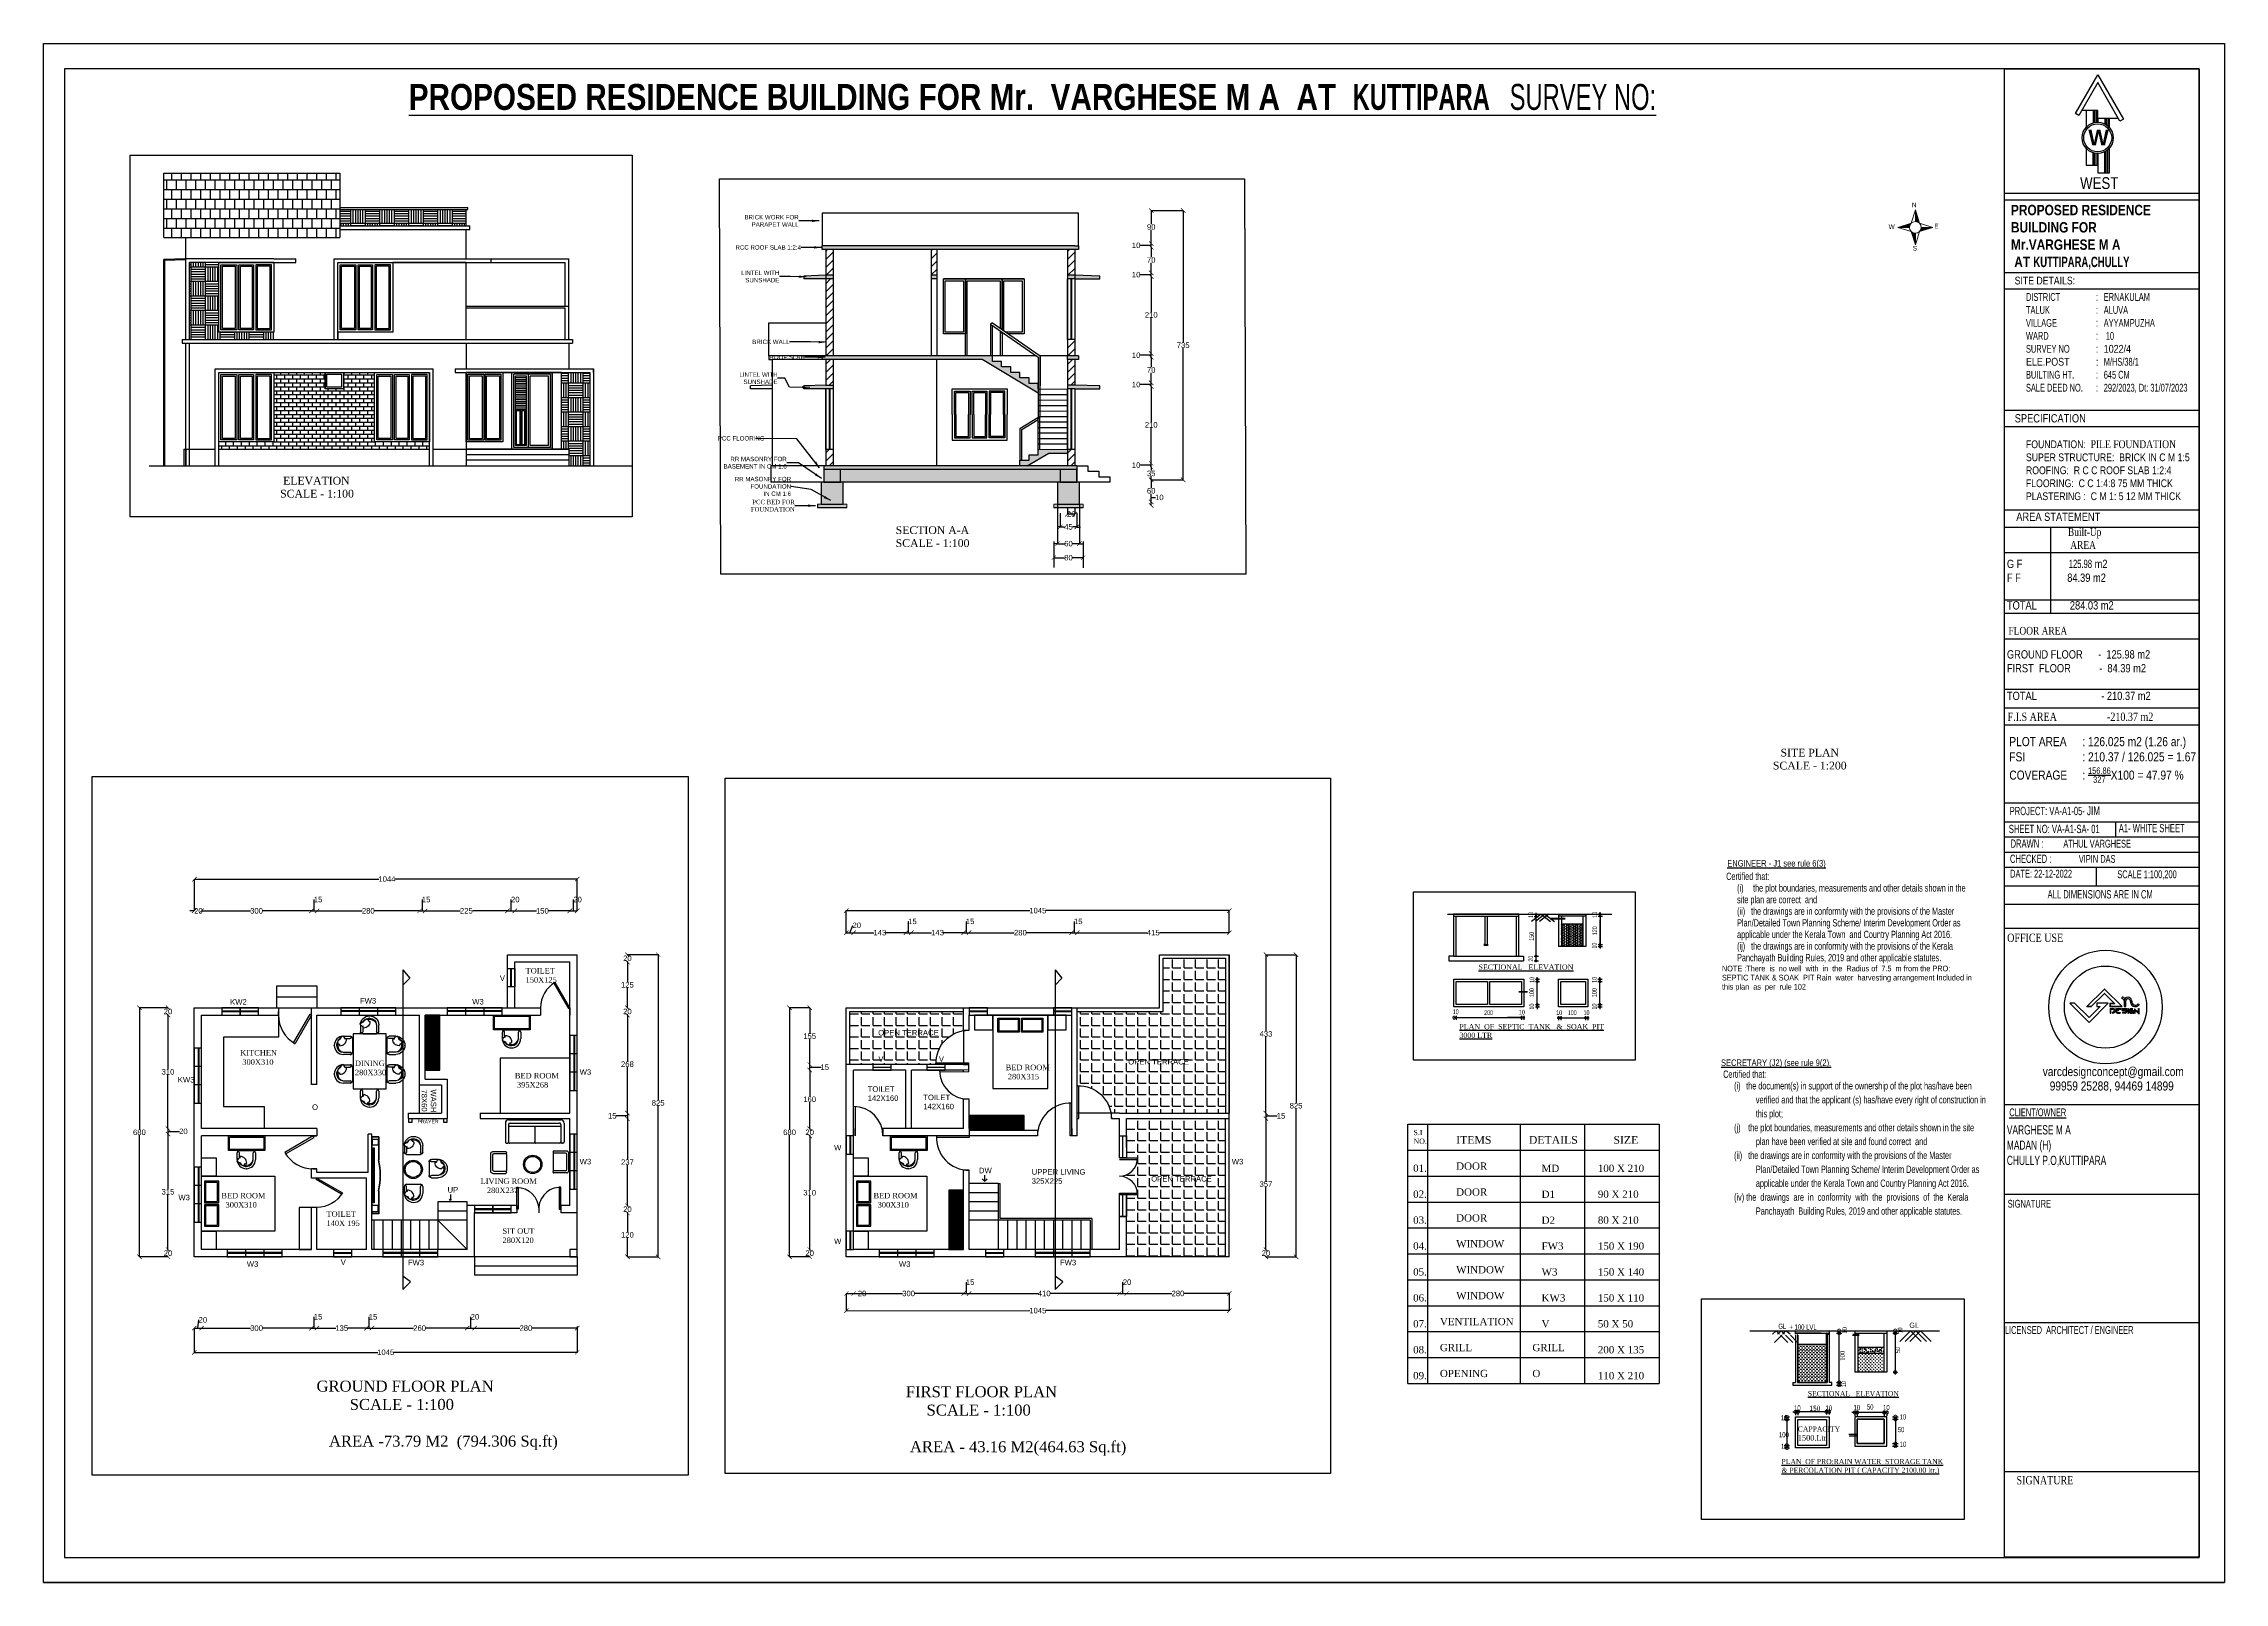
# Model space of a CAD drawing. Header units: centimetres. Extents: x -992 to 575039, y -1394 to 978780.
# Drawn here: x 6286 to 12237, y -1394 to 2806 of the extents above; entities that cross this region are included whole.
import ezdxf
from ezdxf.enums import TextEntityAlignment as Align

# ---------------------------------------------------------------- set-up
doc = ezdxf.new("R2010")
doc.units = ezdxf.units.CM
doc.layers.add('BUILD', color=240, linetype='Continuous', lineweight=40)
doc.layers.add('steps', color=3, linetype='Continuous', lineweight=30)
for name, color, linetype in [('dimension', 7, 'Continuous'), ('DIMENSIONS', 7, 'Continuous'), ('DOOR', 251, 'Continuous'), ('ELE-PEN04', 1, 'Continuous'), ('Fur', 161, 'Continuous'), ('Furn', 161, 'Continuous'), ('FURNITUE', 1, 'Continuous'), ('furniture', 7, 'Continuous'), ('Hatch', 7, 'Continuous'), ('RAIN WATER', 7, 'Continuous'), ('SEC-PEN-04', 1, 'Continuous'), ('SECTION', 7, 'Continuous'), ('SYMB', 1, 'Continuous'), ('text', 7, 'Continuous'), ('Tittle', 2, 'Continuous'), ('ventilation', 1, 'Continuous'), ('wall', 7, 'Continuous'), ('WINDOW', 1, 'Continuous')]:
    doc.layers.add(name, color=color, linetype=linetype)
doc.styles.add('BOLD', font='arialbd.ttf')
doc.styles.add('KG-BOLD', font='arial.ttf', dxfattribs={"width": 0.8})
doc.styles.add('KG-TXT', font='ARIALN.TTF', dxfattribs={"width": 0.8})
doc.styles.add('NORTH@SIGN', font='MTCORSVA.TTF')
doc.styles.get("Standard").update_dxf_attribs({"font": 'arial.ttf'})
doc.dimstyles.new('Jeeva', dxfattribs={"dimtxt": 15, "dimasz": 12, "dimexe": 0.18, "dimexo": 0.0625, "dimgap": 0.09, "dimtad": 0, "dimtih": 1, "dimtoh": 1, "dimdec": 0, "dimzin": 0, "dimdsep": 46, "dimtxsty": 'Standard', "dimblk": 'ARCHTICK', "dimcen": 0.091, "dimadec": 0, "dimazin": 0, "dimtfac": 1, "dimtdec": 0, "dimtofl": 0, "dimtmove": 0, "dimatfit": 3, "dimfxl": 1, "dimtolj": 1, "dimtzin": 0, "dimarcsym": 0})
doc.dimstyles.new('LABEL', dxfattribs={"dimtxt": 12, "dimasz": 20, "dimexe": 0.18, "dimexo": 0.0625, "dimgap": 0.09, "dimtad": 0, "dimtih": 1, "dimtoh": 1, "dimdec": 4, "dimzin": 0, "dimdsep": 46, "dimtxsty": 'Standard', "dimcen": 0.09, "dimadec": 0, "dimazin": 0, "dimtfac": 1, "dimtdec": 4, "dimtofl": 0, "dimtmove": 0, "dimatfit": 3, "dimfxl": 1, "dimtolj": 1, "dimtzin": 0, "dimarcsym": 0})
pattern_1 = [(90, (4866.08, -101.784), (-39.624, 39.624), [39.624, -39.624]), (90, (4872.686, -101.784), (-39.624, 39.624), [39.624, -39.624]), (90, (4879.29, -101.784), (-39.624, 39.624), [39.624, -39.624]), (90, (4885.894, -101.784), (-39.624, 39.624), [39.624, -39.624]), (90, (4892.498, -101.784), (-39.624, 39.624), [39.624, -39.624]), (90, (4899.1, -101.784), (-39.624, 39.624), [39.624, -39.624]), (90, (4905.706, -101.784), (-39.624, 39.624), [39.624, -39.624]), (0, (4866.08, -62.16), (39.624, -39.624), [39.624, -39.624]), (0, (4866.08, -55.556), (39.624, -39.624), [39.624, -39.624]), (0, (4866.08, -48.952), (39.624, -39.624), [39.624, -39.624]), (0, (4866.08, -42.35), (39.624, -39.624), [39.624, -39.624]), (0, (4866.08, -35.744), (39.624, -39.624), [39.624, -39.624]), (0, (4866.08, -29.14), (39.624, -39.624), [39.624, -39.624]), (0, (4866.08, -22.536), (39.624, -39.624), [39.624, -39.624])]
pattern_2 = [(0, (4866.082, -101.784), (0, 10.7696), []), (90, (4866.082, -101.784), (-10.7696, 10.7696), [10.7696, -10.7696])]
pattern_3 = [(0, (0, 0), (0, 31.4325), [22.86, -8.5725]), (90, (0, 0), (-31.4325, 2e-15), [22.86, -8.5725])]

# ---------------------------------------------------------------- blocks, each defined once
blk = doc.blocks.new('A$C1EFD5191')
for p, q in [((0, 17.4), (0, 3.4)), ((0, 17.4), (2, 17.4)), ((0, 3.4), (2, 3.4)), ((2, 17.4), (8.7, 17.4)), ((2, 3.4), (2, 15.4)), ((2, 15.4), (8.7, 15.4)), ((8.7, 5.4), (7, 5.4)), ((7, 5.4), (7, 3.4)), ((8.7, 3.4), (7, 3.4)), ((18, 17.4), (18, 8.4)), ((18, 17.4), (33.7, 17.4)), ((20, 12.9), (20, 15.4)), ((20, 15.4), (33.7, 15.4)), ((20, 12.9), (25.8, 12.9)), ((20, 8.4), (20, 10.9)), ((20, 10.9), (25.8, 10.9)), ((23, 5.4), (31, 5.4)), ((23, 3.4), (31, 3.4)), ((25.8, 12.9), (25.8, 10.9)), ((31, 5.4), (31, 3.4)), ((33.7, 17.4), (33.7, 15.4)), ((36.2, 17.4), (36.2, 10.9)), ((36.2, 17.4), (51.9, 17.4)), ((36.2, 10.9), (49.7, 10.9)), ((38.2, 12.9), (38.2, 15.4)), ((38.2, 15.4), (51.9, 15.4)), ((38.2, 12.9), (51.7, 12.9)), ((46.7, 5.4), (38.7, 5.4)), ((38.7, 5.4), (38.7, 3.4)), ((46.7, 3.4), (38.7, 3.4)), ((49.7, 8.4), (49.7, 10.9)), ((51.7, 12.9), (51.7, 8.4)), ((51.9, 17.4), (51.9, 15.4)), ((54.9, 17.4), (54.9, 3.4)), ((54.9, 17.4), (56.9, 17.4)), ((54.9, 3.4), (56.9, 3.4)), ((56.9, 3.4), (56.9, 17.4)), ((64, 10.9), (74, 10.9)), ((64, 10.9), (64, 8.9)), ((64, 8.9), (67.4, 8.9)), ((69.4, 8.9), (72, 8.9)), ((72, 8.9), (72, 2.8)), ((72, 2.8), (74, 2.8)), ((74, 10.9), (74, 2.8)), ((76.5, 16.9), (76.5, 2.8)), ((76.5, 16.9), (88.6, 4.8)), ((76.5, 2.8), (78.5, 2.8)), ((78.5, 2.8), (78.5, 12)), ((78.5, 12), (90.6, 0)), ((88.6, 4.8), (88.6, 17.4)), ((88.6, 17.4), (90.6, 17.4)), ((90.6, 0), (90.6, 17.4))]:
    blk.add_line(p, q)
blk.add_lwpolyline([(67.4, 8.9), (67.4, 4.8), (65.5, 4.8, -1), (65.5, 14.9), (70.7, 14.9), (70.7, 16.9), (65.5, 16.9, 1), (65.5, 2.8), (67.4, 2.8), (69.4, 2.8), (69.4, 8.9)], format="xyb")
for centre, radius, start, end in [((8.7, 10.4), 7.02, 270, 90), ((8.7, 10.4), 5.02, 270, 90), ((23, 8.4), 5, 180, 270), ((23, 8.4), 3, 180, 270), ((46.7, 8.4), 5, 270, 0), ((46.7, 8.4), 3, 270, 0)]:
    blk.add_arc(centre, radius, start, end)
blk = doc.blocks.new('A$C24411E72')
for p, q in [((2, 0.908), (2, 0.965)), ((2.306, 0.857), (2.366, 0.857)), ((2.085, 0.823), (2.085, 0.607)), ((2.085, 0.607), (2.142, 0.607)), ((2.142, 0.607), (2.142, 0.823)), ((2.313, 0.826), (2.37, 0.826)), ((2.614, 0.706), (2.654, 0.666))]:
    blk.add_line(p, q)
blk.add_lwpolyline([(1.474, 0.737), (1.035, 0.737), (1.035, 0.607), (1.159, 0.607), (0.737, 0.184), (0.184, 0.737), (0, 0.737), (0.737, 0)], close=True)
for centre, radius, start, end in [((2, 0.823), 0.142, 36.8699, 90), ((2, 0.823), 0.0854, 0, 90), ((2.228, 0.823), 0.142, 90, 180), ((2.228, 0.823), 0.0854, 90, 180), ((2.228, 0.823), 0.142, 13.8652, 90), ((2.228, 0.823), 0.0854, 23.54051, 90), ((2.512, 0.807), 0.2, 174.5458, 315.18793), ((2.512, 0.807), 0.143, 172.36373, 315.26274)]:
    blk.add_arc(centre, radius, start, end)
at = {"layer": 'BUILD'}
blk.add_lwpolyline([(2, 0.607), (1.54, 0.607), (1.54, 0.725), (1.714, 0.725), (1.329, 1.11), (0.825, 0.607), (0.657, 0.607), (1.329, 1.278)], close=True, dxfattribs=at)
at = {"xscale": 0.01229670228616284, "yscale": 0.01229670228616284, "zscale": 0.01229670228616284}
blk.add_blockref('A$C1EFD5191', (1.54, 0.319), dxfattribs=at)
blk = doc.blocks.new('A$C10D00007')
at = {"linetype": 'Continuous', "ltscale": 0.3}
blk.add_circle((36.9, 36.9), 36.2, dxfattribs=at)
blk.add_circle((36.9, 36.9), 26.2)
at = {"xscale": 16.68512647063297, "yscale": 16.68512647063297, "zscale": 16.68512647063297}
blk.add_blockref('A$C24411E72', (14.1, 27.1), dxfattribs=at)
blk = doc.blocks.new('_DotSmall')
at = {"color": 0, "linetype": 'ByBlock', "const_width": 0.5}
blk.add_lwpolyline([(-0.0625, 0, 1), (0.0625, 0, 1)], format="xyb", close=True, dxfattribs=at)
blk = doc.blocks.new('W3')
at = {"layer": 'WINDOW'}
for points in [[(2018.3, 3885.9), (2018.3, 3695.9), (1868.3, 3695.9), (1868.3, 3885.9)], [(1917.3, 3879.9), (1917.3, 3701.9), (1874.3, 3701.9), (1874.3, 3879.9)], [(1913.3, 3875.9), (1913.3, 3705.9), (1878.3, 3705.9), (1878.3, 3875.9)], [(1923.3, 3701.9), (1923.3, 3879.9), (1963.3, 3879.9), (1963.3, 3701.9)], [(1927.3, 3705.9), (1927.3, 3875.9), (1959.3, 3875.9), (1959.3, 3705.9)], [(1969.3, 3879.9), (1969.3, 3701.9), (2012.3, 3701.9), (2012.3, 3879.9)], [(1973.3, 3875.9), (1973.3, 3705.9), (2008.3, 3705.9), (2008.3, 3875.9)]]:
    blk.add_lwpolyline(points, close=True, dxfattribs=at)
blk = doc.blocks.new('FGH')
at = {"layer": 'WINDOW'}
for p, q in [((4957.6, 3695.9), (4957.6, 3885.9)), ((4968.1, 3885.9), (4968.1, 3695.9)), ((4970.1, 3885.9), (4970.1, 3695.9)), ((4980.6, 3885.9), (4980.6, 3695.9))]:
    blk.add_line(p, q, dxfattribs=at)
blk = doc.blocks.new('DFH')
at = {"layer": 'WINDOW'}
for p, q in [((4980.6, 3885.9), (4957.6, 3885.9)), ((4980.6, 3695.9), (4957.6, 3695.9))]:
    blk.add_line(p, q, dxfattribs=at)
at = {"layer": 'RAIN WATER'}
blk.add_blockref('FGH', (0, 0), dxfattribs=at)
blk = doc.blocks.new('dg')
at = {"layer": 'WINDOW'}
for p, q in [((5030.7, -6237.1), (5030.7, -6167.1)), ((5030.7, -6167.1), (5180.7, -6167.1)), ((5180.7, -6167.1), (5180.7, -6237.1)), ((5030.7, -6237.1), (5030.7, -6307.1)), ((5180.7, -6307.1), (5180.7, -6237.1)), ((5030.7, -6307.1), (5180.7, -6307.1))]:
    blk.add_line(p, q, dxfattribs=at)
for points in [[(5036.7, -6237.1), (5036.7, -6173.1), (5079.7, -6173.1), (5079.7, -6237.1)], [(5040.7, -6237.1), (5040.7, -6177.1), (5075.7, -6177.1), (5075.7, -6237.1)], [(5085.7, -6237.1), (5085.7, -6173.1), (5125.7, -6173.1), (5125.7, -6237.1)], [(5089.7, -6237.1), (5089.7, -6177.1), (5121.7, -6177.1), (5121.7, -6237.1)], [(5174.7, -6237.1), (5174.7, -6173.1), (5131.7, -6173.1), (5131.7, -6237.1)], [(5170.7, -6237.1), (5170.7, -6177.1), (5135.7, -6177.1), (5135.7, -6237.1)], [(5036.7, -6237.1), (5036.7, -6301.1), (5079.7, -6301.1), (5079.7, -6237.1)], [(5040.7, -6237.1), (5040.7, -6297.1), (5075.7, -6297.1), (5075.7, -6237.1)], [(5085.7, -6237.1), (5085.7, -6301.1), (5125.7, -6301.1), (5125.7, -6237.1)], [(5089.7, -6237.1), (5089.7, -6297.1), (5121.7, -6297.1), (5121.7, -6237.1)], [(5174.7, -6237.1), (5174.7, -6301.1), (5131.7, -6301.1), (5131.7, -6237.1)], [(5170.7, -6237.1), (5170.7, -6297.1), (5135.7, -6297.1), (5135.7, -6237.1)]]:
    blk.add_lwpolyline(points, dxfattribs=at)
blk = doc.blocks.new('dfg')
at = {"layer": 'WINDOW'}
for p, q in [((-1487.9, 2428.1), (-1427.9, 2428.1)), ((-1487.9, 2278.1), (-1487.9, 2428.1)), ((-1482.9, 2423.1), (-1432.9, 2423.1)), ((-1482.9, 2283.1), (-1482.9, 2423.1)), ((-1432.9, 2423.1), (-1432.9, 2283.1)), ((-1427.9, 2428.1), (-1427.9, 2278.1)), ((-1427.9, 2278.1), (-1487.9, 2278.1)), ((-1432.9, 2283.1), (-1482.9, 2283.1))]:
    blk.add_line(p, q, dxfattribs=at)
blk = doc.blocks.new('_ArchTick')
at = {"color": 0, "linetype": 'ByBlock', "const_width": 0.15}
blk.add_lwpolyline([(-0.5, -0.5), (0.5, 0.5)], dxfattribs=at)
blk = doc.blocks.new('*D67')
at = {"color": 0, "lineweight": -2, "transparency": 16777216}
for p, q in [((9308.7, 1554.9), (9308.6, 1554.9)), ((9308.8, 1554.9), (9308.8, 1566.9)), ((9308.8, 1566.9), (9320.8, 1566.9)), ((9308.8, 1544.9), (9308.8, 1554.9)), ((9308.7, 1544.9), (9308.6, 1544.9))]:
    blk.add_line(p, q, dxfattribs=at)
at = {"layer": 'Defpoints', "color": 0, "transparency": 16777216}
for p in [(9308.8, 1554.9), (9308.8, 1554.9), (9308.8, 1544.9)]:
    blk.add_point(p, dxfattribs=at)
at = {"color": 0, "lineweight": -2, "transparency": 16777216, "xscale": 12, "yscale": 12, "zscale": 12}
for p, rotation in [((9308.8, 1554.9), 90), ((9308.8, 1544.9), 270)]:
    blk.add_blockref('_ArchTick', p, dxfattribs=dict(at, rotation=rotation))
at = {"color": 0, "transparency": 16777216, "insert": (9330.9, 1566.9), "char_height": 15, "attachment_point": 5}
blk.add_mtext('\\A1;10', dxfattribs=at)
blk = doc.blocks.new('*D68')
at = {"color": 0, "lineweight": -2, "transparency": 16777216}
for p, q in [((9308.7, 1614.9), (9308.6, 1614.9)), ((9308.8, 1614.9), (9308.8, 1592.6)), ((9308.7, 1554.9), (9308.6, 1554.9)), ((9308.8, 1554.9), (9308.8, 1577.1))]:
    blk.add_line(p, q, dxfattribs=at)
at = {"layer": 'Defpoints', "color": 0, "transparency": 16777216}
for p in [(9308.8, 1614.9), (9308.8, 1614.9), (9308.8, 1554.9)]:
    blk.add_point(p, dxfattribs=at)
at = {"color": 0, "lineweight": -2, "transparency": 16777216, "xscale": 12, "yscale": 12, "zscale": 12}
for p, rotation in [((9308.8, 1614.9), 90), ((9308.8, 1554.9), 270)]:
    blk.add_blockref('_ArchTick', p, dxfattribs=dict(at, rotation=rotation))
at = {"color": 0, "transparency": 16777216, "insert": (9308.8, 1584.9), "char_height": 15, "attachment_point": 5}
blk.add_mtext('\\A1;60', dxfattribs=at)
blk = doc.blocks.new('*D69')
at = {"color": 0, "lineweight": -2, "transparency": 16777216}
for p, q in [((9277.9, 1654.9), (9277.8, 1654.9)), ((9308.8, 1654.9), (9277.9, 1654.9)), ((9308.7, 1659.9), (9308.6, 1659.9)), ((9308.7, 1649.9), (9308.6, 1649.9)), ((9308.8, 1649.9), (9308.8, 1659.9))]:
    blk.add_line(p, q, dxfattribs=at)
at = {"layer": 'Defpoints', "color": 0, "transparency": 16777216}
for p in [(9308.8, 1659.9), (9308.8, 1659.9), (9308.8, 1649.9)]:
    blk.add_point(p, dxfattribs=at)
at = {"color": 0, "lineweight": -2, "transparency": 16777216, "xscale": 12, "yscale": 12, "zscale": 12}
for p, rotation in [((9308.8, 1659.9), 90), ((9308.8, 1649.9), 270)]:
    blk.add_blockref('_ArchTick', p, dxfattribs=dict(at, rotation=rotation))
at = {"color": 0, "transparency": 16777216, "insert": (9267.7, 1654.9), "char_height": 15, "attachment_point": 5}
blk.add_mtext('\\A1;10', dxfattribs=at)
blk = doc.blocks.new('*D70')
at = {"color": 0, "lineweight": -2, "transparency": 16777216}
for p, q in [((9308.7, 1649.9), (9308.6, 1649.9)), ((9308.7, 1614.9), (9308.6, 1614.9)), ((9308.8, 1649.9), (9308.8, 1640.1)), ((9308.8, 1614.9), (9308.8, 1624.6))]:
    blk.add_line(p, q, dxfattribs=at)
at = {"layer": 'Defpoints', "color": 0, "transparency": 16777216}
for p in [(9308.8, 1649.9), (9308.8, 1649.9), (9308.8, 1614.9)]:
    blk.add_point(p, dxfattribs=at)
at = {"color": 0, "lineweight": -2, "transparency": 16777216, "xscale": 12, "yscale": 12, "zscale": 12}
for p, rotation in [((9308.8, 1649.9), 90), ((9308.8, 1614.9), 270)]:
    blk.add_blockref('_ArchTick', p, dxfattribs=dict(at, rotation=rotation))
at = {"color": 0, "transparency": 16777216, "insert": (9308.8, 1632.4), "char_height": 15, "attachment_point": 5}
blk.add_mtext('\\A1;35', dxfattribs=at)
blk = doc.blocks.new('*D71')
at = {"color": 0, "lineweight": -2, "transparency": 16777216}
for p, q in [((9308.7, 1869.9), (9308.6, 1869.9)), ((9308.8, 1869.9), (9308.8, 1772.6)), ((9308.8, 1659.9), (9308.8, 1757.1)), ((9308.7, 1659.9), (9308.6, 1659.9))]:
    blk.add_line(p, q, dxfattribs=at)
at = {"layer": 'Defpoints', "color": 0, "transparency": 16777216}
for p in [(9308.8, 1869.9), (9308.8, 1869.9), (9308.8, 1659.9)]:
    blk.add_point(p, dxfattribs=at)
at = {"color": 0, "lineweight": -2, "transparency": 16777216, "xscale": 12, "yscale": 12, "zscale": 12}
for p, rotation in [((9308.8, 1869.9), 90), ((9308.8, 1659.9), 270)]:
    blk.add_blockref('_ArchTick', p, dxfattribs=dict(at, rotation=rotation))
at = {"color": 0, "transparency": 16777216, "insert": (9308.8, 1764.9), "char_height": 15, "attachment_point": 5}
blk.add_mtext('\\A1;210', dxfattribs=at)
blk = doc.blocks.new('*D72')
at = {"color": 0, "lineweight": -2, "transparency": 16777216}
for p, q in [((9277.9, 1874.9), (9277.8, 1874.9)), ((9308.8, 1874.9), (9277.9, 1874.9)), ((9308.7, 1879.9), (9308.6, 1879.9)), ((9308.7, 1869.9), (9308.6, 1869.9)), ((9308.8, 1869.9), (9308.8, 1879.9))]:
    blk.add_line(p, q, dxfattribs=at)
at = {"layer": 'Defpoints', "color": 0, "transparency": 16777216}
for p in [(9308.8, 1879.9), (9308.8, 1879.9), (9308.8, 1869.9)]:
    blk.add_point(p, dxfattribs=at)
at = {"color": 0, "lineweight": -2, "transparency": 16777216, "xscale": 12, "yscale": 12, "zscale": 12}
for p, rotation in [((9308.8, 1879.9), 90), ((9308.8, 1869.9), 270)]:
    blk.add_blockref('_ArchTick', p, dxfattribs=dict(at, rotation=rotation))
at = {"color": 0, "transparency": 16777216, "insert": (9267.7, 1874.9), "char_height": 15, "attachment_point": 5}
blk.add_mtext('\\A1;10', dxfattribs=at)
blk = doc.blocks.new('*D73')
at = {"color": 0, "lineweight": -2, "transparency": 16777216}
for p, q in [((9306.7, 1949.9), (9309, 1949.9)), ((9308.8, 1949.9), (9308.8, 1922.6)), ((9308.8, 1879.9), (9308.8, 1907.1)), ((9308.7, 1879.9), (9308.6, 1879.9))]:
    blk.add_line(p, q, dxfattribs=at)
at = {"layer": 'Defpoints', "color": 0, "transparency": 16777216}
for p in [(9306.6, 1949.9), (9308.8, 1949.9), (9308.8, 1879.9)]:
    blk.add_point(p, dxfattribs=at)
at = {"color": 0, "lineweight": -2, "transparency": 16777216, "xscale": 12, "yscale": 12, "zscale": 12}
for p, rotation in [((9308.8, 1949.9), 90), ((9308.8, 1879.9), 270)]:
    blk.add_blockref('_ArchTick', p, dxfattribs=dict(at, rotation=rotation))
at = {"color": 0, "transparency": 16777216, "insert": (9308.8, 1914.9), "char_height": 15, "attachment_point": 5}
blk.add_mtext('\\A1;70', dxfattribs=at)
blk = doc.blocks.new('*D74')
at = {"color": 0, "lineweight": -2, "transparency": 16777216}
for p, q in [((9277.9, 1954.9), (9277.8, 1954.9)), ((9308.8, 1954.9), (9277.9, 1954.9)), ((9306.7, 1949.9), (9309, 1949.9)), ((9308.7, 1959.9), (9308.6, 1959.9)), ((9308.8, 1949.9), (9308.8, 1959.9))]:
    blk.add_line(p, q, dxfattribs=at)
at = {"layer": 'Defpoints', "color": 0, "transparency": 16777216}
for p in [(9306.6, 1949.9), (9308.8, 1959.9), (9308.8, 1959.9)]:
    blk.add_point(p, dxfattribs=at)
at = {"color": 0, "lineweight": -2, "transparency": 16777216, "xscale": 12, "yscale": 12, "zscale": 12}
for p, rotation in [((9308.8, 1959.9), 90), ((9308.8, 1949.9), 270)]:
    blk.add_blockref('_ArchTick', p, dxfattribs=dict(at, rotation=rotation))
at = {"color": 0, "transparency": 16777216, "insert": (9267.7, 1954.9), "char_height": 15, "attachment_point": 5}
blk.add_mtext('\\A1;10', dxfattribs=at)
blk = doc.blocks.new('*D75')
at = {"color": 0, "lineweight": -2, "transparency": 16777216}
for p, q in [((9277.9, 2174.9), (9277.8, 2174.9)), ((9308.8, 2174.9), (9277.9, 2174.9)), ((9308.7, 2179.9), (9308.6, 2179.9)), ((9308.7, 2169.9), (9308.6, 2169.9)), ((9308.8, 2169.9), (9308.8, 2179.9))]:
    blk.add_line(p, q, dxfattribs=at)
at = {"layer": 'Defpoints', "color": 0, "transparency": 16777216}
for p in [(9308.8, 2179.9), (9308.8, 2179.9), (9308.8, 2169.9)]:
    blk.add_point(p, dxfattribs=at)
at = {"color": 0, "lineweight": -2, "transparency": 16777216, "xscale": 12, "yscale": 12, "zscale": 12}
for p, rotation in [((9308.8, 2179.9), 90), ((9308.8, 2169.9), 270)]:
    blk.add_blockref('_ArchTick', p, dxfattribs=dict(at, rotation=rotation))
at = {"color": 0, "transparency": 16777216, "insert": (9267.7, 2174.9), "char_height": 15, "attachment_point": 5}
blk.add_mtext('\\A1;10', dxfattribs=at)
blk = doc.blocks.new('*D76')
at = {"color": 0, "lineweight": -2, "transparency": 16777216}
for p, q in [((9308.7, 2169.9), (9308.6, 2169.9)), ((9308.8, 2169.9), (9308.8, 2072.6)), ((9308.8, 1959.9), (9308.8, 2057.1)), ((9308.7, 1959.9), (9308.6, 1959.9))]:
    blk.add_line(p, q, dxfattribs=at)
at = {"layer": 'Defpoints', "color": 0, "transparency": 16777216}
for p in [(9308.8, 2169.9), (9308.8, 2169.9), (9308.8, 1959.9)]:
    blk.add_point(p, dxfattribs=at)
at = {"color": 0, "lineweight": -2, "transparency": 16777216, "xscale": 12, "yscale": 12, "zscale": 12}
for p, rotation in [((9308.8, 2169.9), 90), ((9308.8, 1959.9), 270)]:
    blk.add_blockref('_ArchTick', p, dxfattribs=dict(at, rotation=rotation))
at = {"color": 0, "transparency": 16777216, "insert": (9308.8, 2064.9), "char_height": 15, "attachment_point": 5}
blk.add_mtext('\\A1;210', dxfattribs=at)
blk = doc.blocks.new('*D77')
at = {"color": 0, "lineweight": -2, "transparency": 16777216}
for p, q in [((9308.7, 2249.9), (9308.6, 2249.9)), ((9308.8, 2249.9), (9308.8, 2222.6)), ((9308.8, 2179.9), (9308.8, 2207.1)), ((9308.7, 2179.9), (9308.6, 2179.9))]:
    blk.add_line(p, q, dxfattribs=at)
at = {"layer": 'Defpoints', "color": 0, "transparency": 16777216}
for p in [(9308.8, 2249.9), (9308.8, 2249.9), (9308.8, 2179.9)]:
    blk.add_point(p, dxfattribs=at)
at = {"color": 0, "lineweight": -2, "transparency": 16777216, "xscale": 12, "yscale": 12, "zscale": 12}
for p, rotation in [((9308.8, 2249.9), 90), ((9308.8, 2179.9), 270)]:
    blk.add_blockref('_ArchTick', p, dxfattribs=dict(at, rotation=rotation))
at = {"color": 0, "transparency": 16777216, "insert": (9308.8, 2214.9), "char_height": 15, "attachment_point": 5}
blk.add_mtext('\\A1;70', dxfattribs=at)
blk = doc.blocks.new('*D78')
at = {"color": 0, "lineweight": -2, "transparency": 16777216}
for p, q in [((9277.9, 2254.9), (9277.8, 2254.9)), ((9308.8, 2254.9), (9277.9, 2254.9)), ((9308.7, 2259.9), (9308.6, 2259.9)), ((9308.7, 2249.9), (9308.6, 2249.9)), ((9308.8, 2249.9), (9308.8, 2259.9))]:
    blk.add_line(p, q, dxfattribs=at)
at = {"layer": 'Defpoints', "color": 0, "transparency": 16777216}
for p in [(9308.8, 2259.9), (9308.8, 2259.9), (9308.8, 2249.9)]:
    blk.add_point(p, dxfattribs=at)
at = {"color": 0, "lineweight": -2, "transparency": 16777216, "xscale": 12, "yscale": 12, "zscale": 12}
for p, rotation in [((9308.8, 2259.9), 90), ((9308.8, 2249.9), 270)]:
    blk.add_blockref('_ArchTick', p, dxfattribs=dict(at, rotation=rotation))
at = {"color": 0, "transparency": 16777216, "insert": (9267.7, 2254.9), "char_height": 15, "attachment_point": 5}
blk.add_mtext('\\A1;10', dxfattribs=at)
blk = doc.blocks.new('*D79')
at = {"color": 0, "lineweight": -2, "transparency": 16777216}
for p, q in [((9308.7, 2349.9), (9396.2, 2349.9)), ((9396, 2349.9), (9396, 1990.1)), ((9396, 1614.9), (9396, 1974.6)), ((9308.9, 1614.9), (9396.2, 1614.9))]:
    blk.add_line(p, q, dxfattribs=at)
at = {"layer": 'Defpoints', "color": 0, "transparency": 16777216}
for p in [(9308.6, 2349.9), (9396, 2349.9), (9308.8, 1614.9)]:
    blk.add_point(p, dxfattribs=at)
at = {"color": 0, "lineweight": -2, "transparency": 16777216, "xscale": 12, "yscale": 12, "zscale": 12}
for p, rotation in [((9396, 2349.9), 90), ((9396, 1614.9), 270)]:
    blk.add_blockref('_ArchTick', p, dxfattribs=dict(at, rotation=rotation))
at = {"color": 0, "transparency": 16777216, "insert": (9396, 1982.4), "char_height": 15, "attachment_point": 5}
blk.add_mtext('\\A1;735', dxfattribs=at)
blk = doc.blocks.new('*D80')
at = {"color": 0, "lineweight": -2, "transparency": 16777216}
for p, q in [((9308.7, 2349.9), (9308.6, 2349.9)), ((9308.8, 2349.9), (9308.8, 2312.6)), ((9308.8, 2259.9), (9308.8, 2297.1)), ((9308.7, 2259.9), (9308.6, 2259.9))]:
    blk.add_line(p, q, dxfattribs=at)
at = {"layer": 'Defpoints', "color": 0, "transparency": 16777216}
for p in [(9308.8, 2349.9), (9308.8, 2349.9), (9308.8, 2259.9)]:
    blk.add_point(p, dxfattribs=at)
at = {"color": 0, "lineweight": -2, "transparency": 16777216, "xscale": 12, "yscale": 12, "zscale": 12}
for p, rotation in [((9308.8, 2349.9), 90), ((9308.8, 2259.9), 270)]:
    blk.add_blockref('_ArchTick', p, dxfattribs=dict(at, rotation=rotation))
at = {"color": 0, "transparency": 16777216, "insert": (9308.8, 2304.9), "char_height": 15, "attachment_point": 5}
blk.add_mtext('\\A1;90', dxfattribs=at)
blk = doc.blocks.new('*D81')
at = {"layer": 'Defpoints', "color": 0, "transparency": 16777216}
for p in [(9060.5, 1524), (9105.5, 1524), (9060.5, 1486.4)]:
    blk.add_point(p, dxfattribs=at)
at = {"layer": 'text', "color": 0, "lineweight": -2, "transparency": 16777216}
for p, q in [((9060.5, 1523.9), (9060.5, 1486.2)), ((9105.5, 1523.9), (9105.5, 1486.2)), ((9060.5, 1486.4), (9071.8, 1486.4)), ((9105.5, 1486.4), (9094.2, 1486.4))]:
    blk.add_line(p, q, dxfattribs=at)
at = {"layer": 'text', "color": 0, "lineweight": -2, "transparency": 16777216, "xscale": 12, "yscale": 12, "zscale": 12, "rotation": 180}
blk.add_blockref('_ArchTick', (9060.5, 1486.4), dxfattribs=at)
at = {"layer": 'text', "color": 0, "lineweight": -2, "transparency": 16777216, "xscale": 12, "yscale": 12, "zscale": 12}
blk.add_blockref('_ArchTick', (9105.5, 1486.4), dxfattribs=at)
at = {"layer": 'text', "color": 0, "transparency": 16777216, "insert": (9083, 1486.4), "char_height": 15, "attachment_point": 5}
blk.add_mtext('\\A1;45', dxfattribs=at)
blk = doc.blocks.new('*D82')
at = {"layer": 'Defpoints', "color": 0, "transparency": 16777216}
for p in [(9043, 1446.4), (9123, 1446.4), (9043, 1402.4)]:
    blk.add_point(p, dxfattribs=at)
at = {"layer": 'text', "color": 0, "lineweight": -2, "transparency": 16777216}
for p, q in [((9043, 1446.3), (9043, 1402.2)), ((9123, 1446.3), (9123, 1402.2)), ((9043, 1402.4), (9072.2, 1402.4)), ((9123, 1402.4), (9093.8, 1402.4))]:
    blk.add_line(p, q, dxfattribs=at)
at = {"layer": 'text', "color": 0, "lineweight": -2, "transparency": 16777216, "xscale": 12, "yscale": 12, "zscale": 12, "rotation": 180}
blk.add_blockref('_ArchTick', (9043, 1402.4), dxfattribs=at)
at = {"layer": 'text', "color": 0, "lineweight": -2, "transparency": 16777216, "xscale": 12, "yscale": 12, "zscale": 12}
blk.add_blockref('_ArchTick', (9123, 1402.4), dxfattribs=at)
at = {"layer": 'text', "color": 0, "transparency": 16777216, "insert": (9083, 1402.4), "char_height": 15, "attachment_point": 5}
blk.add_mtext('\\A1;80', dxfattribs=at)
blk = doc.blocks.new('*D83')
at = {"color": 0, "lineweight": -2, "transparency": 16777216}
for p, q in [((9053, 1548.2), (9053, 1440.5)), ((9113, 1548.2), (9113, 1440.5)), ((9053, 1440.7), (9072.2, 1440.7)), ((9113, 1440.7), (9093.9, 1440.7))]:
    blk.add_line(p, q, dxfattribs=at)
at = {"layer": 'Defpoints', "color": 0, "transparency": 16777216}
for p in [(9053, 1548.2), (9113, 1548.2), (9113, 1440.7)]:
    blk.add_point(p, dxfattribs=at)
at = {"color": 0, "lineweight": -2, "transparency": 16777216, "xscale": 12, "yscale": 12, "zscale": 12, "rotation": 180}
blk.add_blockref('_ArchTick', (9053, 1440.7), dxfattribs=at)
at = {"color": 0, "lineweight": -2, "transparency": 16777216, "xscale": 12, "yscale": 12, "zscale": 12}
blk.add_blockref('_ArchTick', (9113, 1440.7), dxfattribs=at)
at = {"color": 0, "transparency": 16777216, "insert": (9083, 1440.7), "char_height": 15, "attachment_point": 5}
blk.add_mtext('\\A1;60', dxfattribs=at)
blk = doc.blocks.new('*D84')
at = {"color": 0, "lineweight": -2, "transparency": 16777216}
for p, q in [((9080.5, 1538.2), (9080.5, 1521)), ((9100.5, 1521.1), (9080.5, 1521.1)), ((9100.5, 1538.2), (9100.5, 1521))]:
    blk.add_line(p, q, dxfattribs=at)
at = {"layer": 'Defpoints', "color": 0, "transparency": 16777216}
for p in [(9080.5, 1538.2), (9080.5, 1521.1), (9100.5, 1538.2)]:
    blk.add_point(p, dxfattribs=at)
at = {"color": 0, "lineweight": -2, "transparency": 16777216, "xscale": 12, "yscale": 12, "zscale": 12, "rotation": 180}
blk.add_blockref('_ArchTick', (9080.5, 1521.1), dxfattribs=at)
at = {"color": 0, "lineweight": -2, "transparency": 16777216, "xscale": 12, "yscale": 12, "zscale": 12}
blk.add_blockref('_ArchTick', (9100.5, 1521.1), dxfattribs=at)
at = {"color": 0, "transparency": 16777216, "insert": (9090.5, 1521.1), "char_height": 15, "attachment_point": 5}
blk.add_mtext('\\A1;20', dxfattribs=at)
blk = doc.blocks.new('W3 (23)')
at = {"layer": 'WINDOW'}
for p, q in [((2912.7, 1009.2), (2762.7, 1009.2)), ((2762.7, 1009.2), (2762.7, 989.2)), ((2762.7, 1001.7), (2912.7, 1001.7)), ((2762.7, 999.7), (2912.7, 999.7)), ((2762.7, 989.2), (2912.7, 989.2)), ((2812.7, 1009.2), (2812.7, 989.2)), ((2862.7, 1009.2), (2862.7, 989.2)), ((2912.7, 989.2), (2912.7, 1009.2))]:
    blk.add_line(p, q, dxfattribs=at)
blk = doc.blocks.new('VENTILATION')
at = {"layer": 'ventilation'}
for p, q in [((6985.9, 4548.4), (6935.9, 4548.4)), ((6935.9, 4548.4), (6935.9, 4528.4)), ((6985.9, 4539.2), (6935.9, 4539.2)), ((6985.9, 4537.2), (6935.9, 4537.2)), ((6935.9, 4528.4), (6985.9, 4528.4)), ((6985.9, 4528.4), (6985.9, 4548.4))]:
    blk.add_line(p, q, dxfattribs=at)
blk = doc.blocks.new('Tv-Lcd')
at = {"layer": 'Fur', "color": 1}
for p, q in [((2754.4, -1478.1), (2754.4, -1494.1)), ((2754.4, -1478.1), (2770.7, -1478.1)), ((2770.7, -1494.1), (2770.7, -1478.1)), ((2935.9, -1494.1), (2935.9, -1478.1)), ((2952.2, -1478.1), (2935.9, -1478.1)), ((2952.2, -1478.1), (2952.2, -1494.1)), ((2754.4, -1494.1), (2770.7, -1494.1)), ((2952.2, -1494.1), (2935.9, -1494.1))]:
    blk.add_line(p, q, dxfattribs=at)
blk.add_lwpolyline([(2778.3, -1480.1), (2928.3, -1480.1), (2928.3, -1483.1), (2778.3, -1483.1)], close=True, dxfattribs=at)
at = {"layer": 'Furn'}
for p, q in [((2958.3, -1477.1), (2748.3, -1477.1)), ((2748.3, -1496.1), (2748.3, -1477.1)), ((2749.3, -1495.1), (2749.3, -1477.1)), ((2957.3, -1495.1), (2957.3, -1477.1)), ((2958.3, -1496.1), (2958.3, -1477.1)), ((2811.1, -1496.1), (2748.3, -1496.1)), ((2811.2, -1495.1), (2749.3, -1495.1)), ((2957.3, -1495.1), (2895.4, -1495.1)), ((2958.3, -1496.1), (2895.5, -1496.1))]:
    blk.add_line(p, q, dxfattribs=at)
at = {"layer": 'Furn', "color": 1}
for p, q in [((2781.6, -1480.1), (2783.6, -1478.1)), ((2781.6, -1480.1), (2925, -1480.1)), ((2783.6, -1478.1), (2923, -1478.1)), ((2925, -1480.1), (2923, -1478.1))]:
    blk.add_line(p, q, dxfattribs=at)
at = {"layer": 'Furn'}
for radius, start, end in [(201.2, 257.88949, 282.1105), (200.2, 257.85917, 282.14082)]:
    blk.add_arc((2853.3, -1299.4), radius, start, end, dxfattribs=at)
blk = doc.blocks.new('A$C2DE71A1E')
at = {"layer": 'FURNITUE', "color": 161}
for p, q in [((0, 0), (0.3, 0.3)), ((0.3, 0.3), (0.6, 0.6)), ((49.5, 0.6), (67.8, -17.7)), ((18.3, -67.2), (0, -48.9)), ((6.1, -6.1), (6.4, -5.8)), ((6.1, -42.8), (24.4, -61.1)), ((6.7, -5.5), (6.4, -5.8)), ((24.4, -67.2), (24.4, -67.2)), ((49.2, -48.6), (30.6, -67.2)), ((47.7, -9.8), (61.7, -23.8)), ((67.8, -29.9), (49.2, -48.6)), ((67.8, -23.8), (67.8, -23.8))]:
    blk.add_line(p, q, dxfattribs=at)
at = {"layer": 'FURNITUE'}
for p in [(9.2, -9.2), (9.8, -8.6)]:
    blk.add_line(p, (9.5, -8.9), dxfattribs=at)
at = {"layer": 'FURNITUE', "color": 161}
for centre, major_axis, start_param, end_param in [((25.1, -23.8), (-24.4, 24.4), 4.712389, 6.283185), ((25.1, -23.8), (-18.3, 18.3), -0.519426, 0), ((24.4, -24.4), (-24.4, 24.4), 0, 1.570796), ((24.4, -24.4), (-18.3, 18.3), 0, 1.570796), ((27.1, -27.7), (-18.2, 18.2), -0.0188, 1.408277), ((21.4, -64.2), (3.06, 3.06), 3.141593, 4.712389), ((24.4, -61.1), (-6.11, 6.11), 1.570796, 3.141593), ((21.4, -64.2), (-3.06, 3.06), 3.141593, 4.712389), ((64.8, -20.8), (3.06, 3.06), 3.141593, 4.712389), ((64.8, -20.8), (-3.06, 3.06), 3.141593, 4.712389), ((61.7, -23.8), (6.11, 6.11), 4.712389, 6.283185)]:
    blk.add_ellipse(centre, major_axis=major_axis, ratio=1, start_param=start_param, end_param=end_param, dxfattribs=at)
at = {"layer": 'FURNITUE', "color": 1}
for centre, major_axis, start_param, end_param in [((26.8, -5.4), (-7.97, 7.97), 0.246203, 1.435219), ((26.7, -10.9), (-10.4, 10.4), -1.269354, -0.079119), ((25.1, -17), (-13.5, 13.5), -1.194359, -0.353593), ((41.3, -10), (-10.8, 10.8), -1.16387, -0.18568), ((45.9, -21.1), (17.9, 17.9), 0.745897, 1.332574), ((36.3, -3.4), (-9.21, 9.21), 3.177672, 4.548453), ((28.7, -16.2), (9.88, 9.88), 1.86365, 2.347371), ((32.2, 0.4), (-17, 17), 1.540864, 3.151697), ((39.6, -16.7), (6.92, 6.92), 5.517188, 6.1734)]:
    blk.add_ellipse(centre, major_axis=major_axis, ratio=1, start_param=start_param, end_param=end_param, dxfattribs=at)
at = {"layer": 'FURNITUE'}
blk.add_ellipse((28.3, -26.4), major_axis=(18.2, 18.2), ratio=1, start_param=1.300564, end_param=1.589597, dxfattribs=at)
blk = doc.blocks.new('A$C4E196FD0')
at = {"layer": 'FURNITUE', "color": 161, "lineweight": -2}
blk.add_circle((0, 0), 30, dxfattribs=at)
at = {"layer": 'FURNITUE', "color": 1}
blk.add_circle((0, 0), 26, dxfattribs=at)
blk = doc.blocks.new('A$C117912AF')
at = {"layer": 'FURNITUE', "color": 161}
for p, q in [((-75, 42), (-75, -42)), ((-65, 52), (-4, 52)), ((-65, 37), (-65, -37)), ((-60, 42), (-4, 42)), ((0, 48), (0, 46)), ((0, -38), (0, 38)), ((-65, -52), (-4, -52)), ((-60, -42), (-4, -42)), ((0, -48), (0, -46))]:
    blk.add_line(p, q, dxfattribs=at)
for centre, radius, start, end in [((-65, 42), 10, 90, 180), ((-60, 37), 5, 90, 180), ((-4, 48), 4, 360, 90), ((-4, 46), 4, 269.9994, 360), ((-4, 38), 4, 360, 90), ((-65, -42), 10, 180, 270), ((-60, -37), 5, 180, 270), ((-4, -38), 4, 270, 360), ((-4, -46), 4, 0, 90.0006), ((-4, -48), 4, 270, 0)]:
    blk.add_arc(centre, radius, start, end, dxfattribs=at)
blk = doc.blocks.new('A$C69D12F64')
at = {"layer": 'FURNITUE', "color": 161}
for p, q in [((-75, 90.7), (-75, 88.7)), ((-75, 4), (-75, 80.7)), ((-10, 94.7), (-71, 94.7)), ((-15, 84.7), (-71, 84.7)), ((-20, 84.7), (-20, -84.7)), ((-10, 79.7), (-10, -79.7)), ((0, 84.7), (0, -84.7)), ((-20, 0), (-71, 0)), ((-75, -80.7), (-75, -4)), ((-75, -90.7), (-75, -88.7)), ((-15, -84.7), (-71, -84.7)), ((-10, -94.7), (-71, -94.7))]:
    blk.add_line(p, q, dxfattribs=at)
for centre, radius, start, end in [((-71, 90.7), 4, 90, 180), ((-71, 88.7), 4, 180, 270.00059), ((-71, 80.7), 4, 90, 180), ((-15, 79.7), 5, 0, 90), ((-10, 84.7), 10, 0, 90), ((-71, 4), 4, 180, 270), ((-71, -4), 4, 90, 180), ((-71, -80.7), 4, 180, 270), ((-71, -88.7), 4, 89.99941, 180), ((-71, -90.7), 4, 180, 270), ((-15, -79.7), 5, 270, 0), ((-10, -84.7), 10, 270, 0)]:
    blk.add_arc(centre, radius, start, end, dxfattribs=at)
blk = doc.blocks.new('*D85')
at = {"color": 0, "lineweight": -2, "transparency": 16777216}
for p, q in [((6697.3, 438.4), (6685.3, 438.4)), ((6697.3, 438.5), (6697.3, 438.6)), ((6717.3, 438.5), (6717.3, 438.6)), ((6717.3, 438.4), (6729.3, 438.4))]:
    blk.add_line(p, q, dxfattribs=at)
at = {"layer": 'Defpoints', "color": 0, "transparency": 16777216}
for p in [(6697.3, 438.4), (6717.3, 438.4), (6717.3, 438.4)]:
    blk.add_point(p, dxfattribs=at)
at = {"color": 0, "lineweight": -2, "transparency": 16777216, "xscale": 12, "yscale": 12, "zscale": 12}
blk.add_blockref('_ArchTick', (6697.3, 438.4), dxfattribs=at)
at = {"color": 0, "lineweight": -2, "transparency": 16777216, "xscale": 12, "yscale": 12, "zscale": 12, "rotation": 180}
blk.add_blockref('_ArchTick', (6717.3, 438.4), dxfattribs=at)
at = {"color": 0, "transparency": 16777216, "insert": (6708.7, 438.4), "char_height": 15, "attachment_point": 5}
blk.add_mtext('\\A1;20', dxfattribs=at)
blk = doc.blocks.new('*D86')
at = {"color": 0, "lineweight": -2, "transparency": 16777216}
for p, q in [((6717.3, 438.5), (6717.3, 438.6)), ((6717.3, 438.4), (6850.7, 438.4)), ((7017.3, 438.4), (6884, 438.4)), ((7017.3, 438.5), (7017.3, 438.6))]:
    blk.add_line(p, q, dxfattribs=at)
at = {"layer": 'Defpoints', "color": 0, "transparency": 16777216}
for p in [(6717.3, 438.4), (7017.3, 438.4), (7017.3, 438.4)]:
    blk.add_point(p, dxfattribs=at)
at = {"color": 0, "lineweight": -2, "transparency": 16777216, "xscale": 12, "yscale": 12, "zscale": 12, "rotation": 180}
blk.add_blockref('_ArchTick', (6717.3, 438.4), dxfattribs=at)
at = {"color": 0, "lineweight": -2, "transparency": 16777216, "xscale": 12, "yscale": 12, "zscale": 12}
blk.add_blockref('_ArchTick', (7017.3, 438.4), dxfattribs=at)
at = {"color": 0, "transparency": 16777216, "insert": (6867.3, 438.4), "char_height": 15, "attachment_point": 5}
blk.add_mtext('\\A1;300', dxfattribs=at)
blk = doc.blocks.new('*D87')
at = {"color": 0, "lineweight": -2, "transparency": 16777216}
for p, q in [((7017.3, 438.5), (7017.3, 438.6)), ((7017.3, 438.4), (7032.3, 438.4)), ((7024.8, 438.4), (7024.8, 469.3)), ((7024.8, 469.3), (7025, 469.3)), ((7032.3, 438.5), (7032.3, 438.6))]:
    blk.add_line(p, q, dxfattribs=at)
at = {"layer": 'Defpoints', "color": 0, "transparency": 16777216}
for p in [(7017.3, 438.4), (7032.3, 438.4), (7032.3, 438.4)]:
    blk.add_point(p, dxfattribs=at)
at = {"color": 0, "lineweight": -2, "transparency": 16777216, "xscale": 12, "yscale": 12, "zscale": 12, "rotation": 180}
blk.add_blockref('_ArchTick', (7017.3, 438.4), dxfattribs=at)
at = {"color": 0, "lineweight": -2, "transparency": 16777216, "xscale": 12, "yscale": 12, "zscale": 12}
blk.add_blockref('_ArchTick', (7032.3, 438.4), dxfattribs=at)
at = {"color": 0, "transparency": 16777216, "insert": (7035.2, 469.3), "char_height": 15, "attachment_point": 5}
blk.add_mtext('\\A1;15', dxfattribs=at)
blk = doc.blocks.new('*D88')
at = {"color": 0, "lineweight": -2, "transparency": 16777216}
for p, q in [((7032.3, 438.5), (7032.3, 438.6)), ((7032.3, 438.4), (7155.6, 438.4)), ((7312.3, 438.4), (7189.1, 438.4)), ((7312.3, 438.5), (7312.3, 438.6))]:
    blk.add_line(p, q, dxfattribs=at)
at = {"layer": 'Defpoints', "color": 0, "transparency": 16777216}
for p in [(7032.3, 438.4), (7312.3, 438.4), (7312.3, 438.4)]:
    blk.add_point(p, dxfattribs=at)
at = {"color": 0, "lineweight": -2, "transparency": 16777216, "xscale": 12, "yscale": 12, "zscale": 12, "rotation": 180}
blk.add_blockref('_ArchTick', (7032.3, 438.4), dxfattribs=at)
at = {"color": 0, "lineweight": -2, "transparency": 16777216, "xscale": 12, "yscale": 12, "zscale": 12}
blk.add_blockref('_ArchTick', (7312.3, 438.4), dxfattribs=at)
at = {"color": 0, "transparency": 16777216, "insert": (7172.3, 438.4), "char_height": 15, "attachment_point": 5}
blk.add_mtext('\\A1;280', dxfattribs=at)
blk = doc.blocks.new('*D89')
at = {"color": 0, "lineweight": -2, "transparency": 16777216}
for p, q in [((7312.3, 438.5), (7312.3, 438.6)), ((7312.3, 438.4), (7327.3, 438.4)), ((7319.8, 438.4), (7319.8, 469.3)), ((7319.8, 469.3), (7320, 469.3)), ((7327.3, 438.5), (7327.3, 438.6))]:
    blk.add_line(p, q, dxfattribs=at)
at = {"layer": 'Defpoints', "color": 0, "transparency": 16777216}
for p in [(7312.3, 438.4), (7327.3, 438.4), (7327.3, 438.4)]:
    blk.add_point(p, dxfattribs=at)
at = {"color": 0, "lineweight": -2, "transparency": 16777216, "xscale": 12, "yscale": 12, "zscale": 12, "rotation": 180}
blk.add_blockref('_ArchTick', (7312.3, 438.4), dxfattribs=at)
at = {"color": 0, "lineweight": -2, "transparency": 16777216, "xscale": 12, "yscale": 12, "zscale": 12}
blk.add_blockref('_ArchTick', (7327.3, 438.4), dxfattribs=at)
at = {"color": 0, "transparency": 16777216, "insert": (7330.2, 469.3), "char_height": 15, "attachment_point": 5}
blk.add_mtext('\\A1;15', dxfattribs=at)
blk = doc.blocks.new('*D90')
at = {"color": 0, "lineweight": -2, "transparency": 16777216}
for p, q in [((7327.3, 438.5), (7327.3, 438.6)), ((7327.3, 438.4), (7423, 438.4)), ((7552.3, 438.4), (7456.7, 438.4)), ((7552.3, 438.5), (7552.3, 438.6))]:
    blk.add_line(p, q, dxfattribs=at)
at = {"layer": 'Defpoints', "color": 0, "transparency": 16777216}
for p in [(7327.3, 438.4), (7552.3, 438.4), (7552.3, 438.4)]:
    blk.add_point(p, dxfattribs=at)
at = {"color": 0, "lineweight": -2, "transparency": 16777216, "xscale": 12, "yscale": 12, "zscale": 12, "rotation": 180}
blk.add_blockref('_ArchTick', (7327.3, 438.4), dxfattribs=at)
at = {"color": 0, "lineweight": -2, "transparency": 16777216, "xscale": 12, "yscale": 12, "zscale": 12}
blk.add_blockref('_ArchTick', (7552.3, 438.4), dxfattribs=at)
at = {"color": 0, "transparency": 16777216, "insert": (7439.8, 438.4), "char_height": 15, "attachment_point": 5}
blk.add_mtext('\\A1;225', dxfattribs=at)
blk = doc.blocks.new('*D91')
at = {"color": 0, "lineweight": -2, "transparency": 16777216}
for p, q in [((7552.3, 438.5), (7552.3, 438.6)), ((7552.3, 438.4), (7572.3, 438.4)), ((7562.3, 438.4), (7562.3, 469.3)), ((7562.3, 469.3), (7562.5, 469.3)), ((7572.3, 438.5), (7572.3, 438.6))]:
    blk.add_line(p, q, dxfattribs=at)
at = {"layer": 'Defpoints', "color": 0, "transparency": 16777216}
for p in [(7552.3, 438.4), (7572.3, 438.4), (7572.3, 438.4)]:
    blk.add_point(p, dxfattribs=at)
at = {"color": 0, "lineweight": -2, "transparency": 16777216, "xscale": 12, "yscale": 12, "zscale": 12, "rotation": 180}
blk.add_blockref('_ArchTick', (7552.3, 438.4), dxfattribs=at)
at = {"color": 0, "lineweight": -2, "transparency": 16777216, "xscale": 12, "yscale": 12, "zscale": 12}
blk.add_blockref('_ArchTick', (7572.3, 438.4), dxfattribs=at)
at = {"color": 0, "transparency": 16777216, "insert": (7573.4, 469.3), "char_height": 15, "attachment_point": 5}
blk.add_mtext('\\A1;20', dxfattribs=at)
blk = doc.blocks.new('*D92')
at = {"color": 0, "lineweight": -2, "transparency": 16777216}
for p, q in [((7572.3, 438.5), (7572.3, 438.6)), ((7572.3, 438.4), (7631.4, 438.4)), ((7722.3, 438.4), (7663.3, 438.4)), ((7722.3, 438.5), (7722.3, 438.6))]:
    blk.add_line(p, q, dxfattribs=at)
at = {"layer": 'Defpoints', "color": 0, "transparency": 16777216}
for p in [(7572.3, 438.4), (7722.3, 438.4), (7722.3, 438.4)]:
    blk.add_point(p, dxfattribs=at)
at = {"color": 0, "lineweight": -2, "transparency": 16777216, "xscale": 12, "yscale": 12, "zscale": 12, "rotation": 180}
blk.add_blockref('_ArchTick', (7572.3, 438.4), dxfattribs=at)
at = {"color": 0, "lineweight": -2, "transparency": 16777216, "xscale": 12, "yscale": 12, "zscale": 12}
blk.add_blockref('_ArchTick', (7722.3, 438.4), dxfattribs=at)
at = {"color": 0, "transparency": 16777216, "insert": (7647.3, 438.4), "char_height": 15, "attachment_point": 5}
blk.add_mtext('\\A1;150', dxfattribs=at)
blk = doc.blocks.new('*D93')
at = {"color": 0, "lineweight": -2, "transparency": 16777216}
for p, q in [((7722.3, 438.5), (7722.3, 438.6)), ((7722.3, 438.4), (7742.3, 438.4)), ((7732.3, 438.4), (7732.3, 469.3)), ((7732.3, 469.3), (7732.5, 469.3)), ((7742.3, 438.5), (7742.3, 438.6))]:
    blk.add_line(p, q, dxfattribs=at)
at = {"layer": 'Defpoints', "color": 0, "transparency": 16777216}
for p in [(7722.3, 438.4), (7742.3, 438.4), (7742.3, 438.4)]:
    blk.add_point(p, dxfattribs=at)
at = {"color": 0, "lineweight": -2, "transparency": 16777216, "xscale": 12, "yscale": 12, "zscale": 12, "rotation": 180}
blk.add_blockref('_ArchTick', (7722.3, 438.4), dxfattribs=at)
at = {"color": 0, "lineweight": -2, "transparency": 16777216, "xscale": 12, "yscale": 12, "zscale": 12}
blk.add_blockref('_ArchTick', (7742.3, 438.4), dxfattribs=at)
at = {"color": 0, "transparency": 16777216, "insert": (7743.4, 469.3), "char_height": 15, "attachment_point": 5}
blk.add_mtext('\\A1;20', dxfattribs=at)
blk = doc.blocks.new('*D94')
at = {"color": 0, "lineweight": -2, "transparency": 16777216}
for p, q in [((6697.3, -700.3), (6697.3, -700.2)), ((6697.3, -700.4), (6717.3, -700.4)), ((6707.3, -700.4), (6709.8, -677.9)), ((6709.8, -677.9), (6710, -677.9)), ((6717.3, -700.3), (6717.3, -700.2))]:
    blk.add_line(p, q, dxfattribs=at)
at = {"layer": 'Defpoints', "color": 0, "transparency": 16777216}
for p in [(6697.3, -700.4), (6717.3, -700.4), (6717.3, -700.4)]:
    blk.add_point(p, dxfattribs=at)
at = {"color": 0, "lineweight": -2, "transparency": 16777216, "xscale": 12, "yscale": 12, "zscale": 12, "rotation": 180}
blk.add_blockref('_ArchTick', (6697.3, -700.4), dxfattribs=at)
at = {"color": 0, "lineweight": -2, "transparency": 16777216, "xscale": 12, "yscale": 12, "zscale": 12}
blk.add_blockref('_ArchTick', (6717.3, -700.4), dxfattribs=at)
at = {"color": 0, "transparency": 16777216, "insert": (6720.9, -677.9), "char_height": 15, "attachment_point": 5}
blk.add_mtext('\\A1;20', dxfattribs=at)
blk = doc.blocks.new('*D95')
at = {"color": 0, "lineweight": -2, "transparency": 16777216}
for p, q in [((6717.3, -700.3), (6717.3, -700.2)), ((6717.3, -700.4), (6850.7, -700.4)), ((7017.3, -700.4), (6884, -700.4)), ((7017.3, -700.3), (7017.3, -700.2))]:
    blk.add_line(p, q, dxfattribs=at)
at = {"layer": 'Defpoints', "color": 0, "transparency": 16777216}
for p in [(6717.3, -700.4), (7017.3, -700.4), (7017.3, -700.4)]:
    blk.add_point(p, dxfattribs=at)
at = {"color": 0, "lineweight": -2, "transparency": 16777216, "xscale": 12, "yscale": 12, "zscale": 12, "rotation": 180}
blk.add_blockref('_ArchTick', (6717.3, -700.4), dxfattribs=at)
at = {"color": 0, "lineweight": -2, "transparency": 16777216, "xscale": 12, "yscale": 12, "zscale": 12}
blk.add_blockref('_ArchTick', (7017.3, -700.4), dxfattribs=at)
at = {"color": 0, "transparency": 16777216, "insert": (6867.3, -700.4), "char_height": 15, "attachment_point": 5}
blk.add_mtext('\\A1;300', dxfattribs=at)
blk = doc.blocks.new('*D96')
at = {"color": 0, "lineweight": -2, "transparency": 16777216}
for p, q in [((7017.3, -700.3), (7017.3, -700.2)), ((7017.3, -700.4), (7032.3, -700.4)), ((7024.8, -700.4), (7024.8, -669.5)), ((7024.8, -669.5), (7025, -669.5)), ((7032.3, -700.3), (7032.3, -700.2))]:
    blk.add_line(p, q, dxfattribs=at)
at = {"layer": 'Defpoints', "color": 0, "transparency": 16777216}
for p in [(7017.3, -700.4), (7032.3, -700.4), (7032.3, -700.4)]:
    blk.add_point(p, dxfattribs=at)
at = {"color": 0, "lineweight": -2, "transparency": 16777216, "xscale": 12, "yscale": 12, "zscale": 12, "rotation": 180}
blk.add_blockref('_ArchTick', (7017.3, -700.4), dxfattribs=at)
at = {"color": 0, "lineweight": -2, "transparency": 16777216, "xscale": 12, "yscale": 12, "zscale": 12}
blk.add_blockref('_ArchTick', (7032.3, -700.4), dxfattribs=at)
at = {"color": 0, "transparency": 16777216, "insert": (7035.2, -669.5), "char_height": 15, "attachment_point": 5}
blk.add_mtext('\\A1;15', dxfattribs=at)
blk = doc.blocks.new('*D97')
at = {"color": 0, "lineweight": -2, "transparency": 16777216}
for p, q in [((7032.3, -700.3), (7032.3, -700.2)), ((7032.3, -700.4), (7083.8, -700.4)), ((7167.3, -700.4), (7115.8, -700.4)), ((7167.3, -700.3), (7167.3, -700.2))]:
    blk.add_line(p, q, dxfattribs=at)
at = {"layer": 'Defpoints', "color": 0, "transparency": 16777216}
for p in [(7032.3, -700.4), (7167.3, -700.4), (7167.3, -700.4)]:
    blk.add_point(p, dxfattribs=at)
at = {"color": 0, "lineweight": -2, "transparency": 16777216, "xscale": 12, "yscale": 12, "zscale": 12, "rotation": 180}
blk.add_blockref('_ArchTick', (7032.3, -700.4), dxfattribs=at)
at = {"color": 0, "lineweight": -2, "transparency": 16777216, "xscale": 12, "yscale": 12, "zscale": 12}
blk.add_blockref('_ArchTick', (7167.3, -700.4), dxfattribs=at)
at = {"color": 0, "transparency": 16777216, "insert": (7099.8, -700.4), "char_height": 15, "attachment_point": 5}
blk.add_mtext('\\A1;135', dxfattribs=at)
blk = doc.blocks.new('*D98')
at = {"color": 0, "lineweight": -2, "transparency": 16777216}
for p, q in [((7167.3, -700.3), (7167.3, -700.2)), ((7167.3, -700.4), (7182.3, -700.4)), ((7174.8, -700.4), (7174.8, -669.5)), ((7174.8, -669.5), (7175, -669.5)), ((7182.3, -700.3), (7182.3, -700.2))]:
    blk.add_line(p, q, dxfattribs=at)
at = {"layer": 'Defpoints', "color": 0, "transparency": 16777216}
for p in [(7167.3, -700.4), (7182.3, -700.4), (7182.3, -700.4)]:
    blk.add_point(p, dxfattribs=at)
at = {"color": 0, "lineweight": -2, "transparency": 16777216, "xscale": 12, "yscale": 12, "zscale": 12, "rotation": 180}
blk.add_blockref('_ArchTick', (7167.3, -700.4), dxfattribs=at)
at = {"color": 0, "lineweight": -2, "transparency": 16777216, "xscale": 12, "yscale": 12, "zscale": 12}
blk.add_blockref('_ArchTick', (7182.3, -700.4), dxfattribs=at)
at = {"color": 0, "transparency": 16777216, "insert": (7185.2, -669.5), "char_height": 15, "attachment_point": 5}
blk.add_mtext('\\A1;15', dxfattribs=at)
blk = doc.blocks.new('*D99')
at = {"color": 0, "lineweight": -2, "transparency": 16777216}
for p, q in [((7182.3, -700.3), (7182.3, -700.2)), ((7182.3, -700.4), (7295.6, -700.4)), ((7442.3, -700.4), (7329.1, -700.4)), ((7442.3, -700.3), (7442.3, -700.2))]:
    blk.add_line(p, q, dxfattribs=at)
at = {"layer": 'Defpoints', "color": 0, "transparency": 16777216}
for p in [(7182.3, -700.4), (7442.3, -700.4), (7442.3, -700.4)]:
    blk.add_point(p, dxfattribs=at)
at = {"color": 0, "lineweight": -2, "transparency": 16777216, "xscale": 12, "yscale": 12, "zscale": 12, "rotation": 180}
blk.add_blockref('_ArchTick', (7182.3, -700.4), dxfattribs=at)
at = {"color": 0, "lineweight": -2, "transparency": 16777216, "xscale": 12, "yscale": 12, "zscale": 12}
blk.add_blockref('_ArchTick', (7442.3, -700.4), dxfattribs=at)
at = {"color": 0, "transparency": 16777216, "insert": (7312.3, -700.4), "char_height": 15, "attachment_point": 5}
blk.add_mtext('\\A1;260', dxfattribs=at)
blk = doc.blocks.new('*D100')
at = {"color": 0, "lineweight": -2, "transparency": 16777216}
for p, q in [((7442.3, -700.3), (7442.3, -700.2)), ((7442.3, -700.4), (7462.3, -700.4)), ((7452.3, -700.4), (7452.3, -669.5)), ((7452.3, -669.5), (7452.5, -669.5)), ((7462.3, -700.3), (7462.3, -700.2))]:
    blk.add_line(p, q, dxfattribs=at)
at = {"layer": 'Defpoints', "color": 0, "transparency": 16777216}
for p in [(7442.3, -700.4), (7462.3, -700.4), (7462.3, -700.4)]:
    blk.add_point(p, dxfattribs=at)
at = {"color": 0, "lineweight": -2, "transparency": 16777216, "xscale": 12, "yscale": 12, "zscale": 12, "rotation": 180}
blk.add_blockref('_ArchTick', (7442.3, -700.4), dxfattribs=at)
at = {"color": 0, "lineweight": -2, "transparency": 16777216, "xscale": 12, "yscale": 12, "zscale": 12}
blk.add_blockref('_ArchTick', (7462.3, -700.4), dxfattribs=at)
at = {"color": 0, "transparency": 16777216, "insert": (7463.4, -669.5), "char_height": 15, "attachment_point": 5}
blk.add_mtext('\\A1;20', dxfattribs=at)
blk = doc.blocks.new('*D101')
at = {"color": 0, "lineweight": -2, "transparency": 16777216}
for p, q in [((7462.3, -700.3), (7462.3, -700.2)), ((7462.3, -700.4), (7585.6, -700.4)), ((7742.3, -700.4), (7619.1, -700.4)), ((7742.3, -695.6), (7742.3, -700.6))]:
    blk.add_line(p, q, dxfattribs=at)
at = {"layer": 'Defpoints', "color": 0, "transparency": 16777216}
for p in [(7462.3, -700.4), (7742.3, -695.5), (7742.3, -700.4)]:
    blk.add_point(p, dxfattribs=at)
at = {"color": 0, "lineweight": -2, "transparency": 16777216, "xscale": 12, "yscale": 12, "zscale": 12, "rotation": 180}
blk.add_blockref('_ArchTick', (7462.3, -700.4), dxfattribs=at)
at = {"color": 0, "lineweight": -2, "transparency": 16777216, "xscale": 12, "yscale": 12, "zscale": 12}
blk.add_blockref('_ArchTick', (7742.3, -700.4), dxfattribs=at)
at = {"color": 0, "transparency": 16777216, "insert": (7602.3, -700.4), "char_height": 15, "attachment_point": 5}
blk.add_mtext('\\A1;280', dxfattribs=at)
blk = doc.blocks.new('*D102')
at = {"color": 0, "lineweight": -2, "transparency": 16777216}
for p, q in [((6697.3, -700.3), (6697.3, -766.6)), ((7742.3, -700.4), (7742.3, -766.6)), ((6697.3, -766.5), (7198, -766.5)), ((7742.3, -766.5), (7241.7, -766.5))]:
    blk.add_line(p, q, dxfattribs=at)
at = {"layer": 'Defpoints', "color": 0, "transparency": 16777216}
for p in [(6697.3, -700.2), (7742.3, -700.4), (6697.3, -766.5)]:
    blk.add_point(p, dxfattribs=at)
at = {"color": 0, "lineweight": -2, "transparency": 16777216, "xscale": 12, "yscale": 12, "zscale": 12, "rotation": 180}
blk.add_blockref('_ArchTick', (6697.3, -766.5), dxfattribs=at)
at = {"color": 0, "lineweight": -2, "transparency": 16777216, "xscale": 12, "yscale": 12, "zscale": 12}
blk.add_blockref('_ArchTick', (7742.3, -766.5), dxfattribs=at)
at = {"color": 0, "transparency": 16777216, "insert": (7219.8, -766.5), "char_height": 15, "attachment_point": 5}
blk.add_mtext('\\A1;1045', dxfattribs=at)
blk = doc.blocks.new('*D103')
at = {"color": 0, "lineweight": -2, "transparency": 16777216}
for p, q in [((7879.3, 318.9), (7879.2, 318.9)), ((7879.3, 298.9), (7879.2, 298.9)), ((7879.4, 318.9), (7879.4, 316.6)), ((7879.4, 298.9), (7879.4, 301.1))]:
    blk.add_line(p, q, dxfattribs=at)
at = {"layer": 'Defpoints', "color": 0, "transparency": 16777216}
for p in [(7879.4, 318.9), (7879.4, 298.9), (7879.4, 298.9)]:
    blk.add_point(p, dxfattribs=at)
at = {"color": 0, "lineweight": -2, "transparency": 16777216, "xscale": 12, "yscale": 12, "zscale": 12}
for p, rotation in [((7879.4, 318.9), 90), ((7879.4, 298.9), 270)]:
    blk.add_blockref('_ArchTick', p, dxfattribs=dict(at, rotation=rotation))
at = {"color": 0, "transparency": 16777216, "insert": (7879.4, 308.9), "char_height": 15, "attachment_point": 5}
blk.add_mtext('\\A1;20', dxfattribs=at)
blk = doc.blocks.new('*D104')
at = {"color": 0, "lineweight": -2, "transparency": 16777216}
for p, q in [((7879.3, 298.9), (7879.2, 298.9)), ((7879.4, 298.9), (7879.4, 244.1)), ((7879.4, 173.9), (7879.4, 228.6)), ((7879.3, 173.9), (7879.2, 173.9))]:
    blk.add_line(p, q, dxfattribs=at)
at = {"layer": 'Defpoints', "color": 0, "transparency": 16777216}
for p in [(7879.4, 298.9), (7879.4, 173.9), (7879.4, 173.9)]:
    blk.add_point(p, dxfattribs=at)
at = {"color": 0, "lineweight": -2, "transparency": 16777216, "xscale": 12, "yscale": 12, "zscale": 12}
for p, rotation in [((7879.4, 298.9), 90), ((7879.4, 173.9), 270)]:
    blk.add_blockref('_ArchTick', p, dxfattribs=dict(at, rotation=rotation))
at = {"color": 0, "transparency": 16777216, "insert": (7879.4, 236.4), "char_height": 15, "attachment_point": 5}
blk.add_mtext('\\A1;125', dxfattribs=at)
blk = doc.blocks.new('*D105')
at = {"color": 0, "lineweight": -2, "transparency": 16777216}
for p, q in [((7879.3, 173.9), (7879.2, 173.9)), ((7879.3, 153.9), (7879.2, 153.9)), ((7879.4, 173.9), (7879.4, 171.6)), ((7879.4, 153.9), (7879.4, 156.1))]:
    blk.add_line(p, q, dxfattribs=at)
at = {"layer": 'Defpoints', "color": 0, "transparency": 16777216}
for p in [(7879.4, 173.9), (7879.4, 153.9), (7879.4, 153.9)]:
    blk.add_point(p, dxfattribs=at)
at = {"color": 0, "lineweight": -2, "transparency": 16777216, "xscale": 12, "yscale": 12, "zscale": 12}
for p, rotation in [((7879.4, 173.9), 90), ((7879.4, 153.9), 270)]:
    blk.add_blockref('_ArchTick', p, dxfattribs=dict(at, rotation=rotation))
at = {"color": 0, "transparency": 16777216, "insert": (7879.4, 163.9), "char_height": 15, "attachment_point": 5}
blk.add_mtext('\\A1;20', dxfattribs=at)
blk = doc.blocks.new('*D106')
at = {"color": 0, "lineweight": -2, "transparency": 16777216}
for p, q in [((7879.3, 153.9), (7879.2, 153.9)), ((7879.4, 153.9), (7879.4, 27.9)), ((7879.4, -113.6), (7879.4, 12.4)), ((7879.3, -113.6), (7879.2, -113.6))]:
    blk.add_line(p, q, dxfattribs=at)
at = {"layer": 'Defpoints', "color": 0, "transparency": 16777216}
for p in [(7879.4, 153.9), (7879.4, -113.6), (7879.4, -113.6)]:
    blk.add_point(p, dxfattribs=at)
at = {"color": 0, "lineweight": -2, "transparency": 16777216, "xscale": 12, "yscale": 12, "zscale": 12}
for p, rotation in [((7879.4, 153.9), 90), ((7879.4, -113.6), 270)]:
    blk.add_blockref('_ArchTick', p, dxfattribs=dict(at, rotation=rotation))
at = {"color": 0, "transparency": 16777216, "insert": (7879.4, 20.1), "char_height": 15, "attachment_point": 5}
blk.add_mtext('\\A1;268', dxfattribs=at)
blk = doc.blocks.new('*D107')
at = {"color": 0, "lineweight": -2, "transparency": 16777216}
for p, q in [((7879.3, -113.6), (7879.2, -113.6)), ((7879.4, -113.6), (7879.4, -128.6)), ((7848.5, -121.1), (7848.3, -121.1)), ((7879.4, -121.1), (7848.5, -121.1)), ((7879.3, -128.6), (7879.2, -128.6))]:
    blk.add_line(p, q, dxfattribs=at)
at = {"layer": 'Defpoints', "color": 0, "transparency": 16777216}
for p in [(7879.4, -113.6), (7879.4, -128.6), (7879.4, -128.6)]:
    blk.add_point(p, dxfattribs=at)
at = {"color": 0, "lineweight": -2, "transparency": 16777216, "xscale": 12, "yscale": 12, "zscale": 12}
for p, rotation in [((7879.4, -113.6), 90), ((7879.4, -128.6), 270)]:
    blk.add_blockref('_ArchTick', p, dxfattribs=dict(at, rotation=rotation))
at = {"color": 0, "transparency": 16777216, "insert": (7838.1, -121.1), "char_height": 15, "attachment_point": 5}
blk.add_mtext('\\A1;15', dxfattribs=at)
blk = doc.blocks.new('*D108')
at = {"color": 0, "lineweight": -2, "transparency": 16777216}
for p, q in [((7879.3, -128.6), (7879.2, -128.6)), ((7879.4, -128.6), (7879.4, -239.5)), ((7879.4, -365.9), (7879.4, -255)), ((7879.3, -365.9), (7879.2, -365.9))]:
    blk.add_line(p, q, dxfattribs=at)
at = {"layer": 'Defpoints', "color": 0, "transparency": 16777216}
for p in [(7879.4, -128.6), (7879.4, -365.9), (7879.4, -365.9)]:
    blk.add_point(p, dxfattribs=at)
at = {"color": 0, "lineweight": -2, "transparency": 16777216, "xscale": 12, "yscale": 12, "zscale": 12}
for p, rotation in [((7879.4, -128.6), 90), ((7879.4, -365.9), 270)]:
    blk.add_blockref('_ArchTick', p, dxfattribs=dict(at, rotation=rotation))
at = {"color": 0, "transparency": 16777216, "insert": (7879.4, -247.3), "char_height": 15, "attachment_point": 5}
blk.add_mtext('\\A1;237', dxfattribs=at)
blk = doc.blocks.new('*D109')
at = {"color": 0, "lineweight": -2, "transparency": 16777216}
for p, q in [((7879.3, -365.9), (7879.2, -365.9)), ((7879.3, -385.9), (7879.2, -385.9)), ((7879.4, -365.9), (7879.4, -368.2)), ((7879.4, -385.9), (7879.4, -383.7))]:
    blk.add_line(p, q, dxfattribs=at)
at = {"layer": 'Defpoints', "color": 0, "transparency": 16777216}
for p in [(7879.4, -365.9), (7879.4, -385.9), (7879.4, -385.9)]:
    blk.add_point(p, dxfattribs=at)
at = {"color": 0, "lineweight": -2, "transparency": 16777216, "xscale": 12, "yscale": 12, "zscale": 12}
for p, rotation in [((7879.4, -365.9), 90), ((7879.4, -385.9), 270)]:
    blk.add_blockref('_ArchTick', p, dxfattribs=dict(at, rotation=rotation))
at = {"color": 0, "transparency": 16777216, "insert": (7879.4, -375.9), "char_height": 15, "attachment_point": 5}
blk.add_mtext('\\A1;20', dxfattribs=at)
blk = doc.blocks.new('*D110')
at = {"color": 0, "lineweight": -2, "transparency": 16777216}
for p, q in [((7879.3, -385.9), (7879.2, -385.9)), ((7879.4, -385.9), (7879.4, -438.2)), ((7879.4, -505.9), (7879.4, -453.7)), ((7879.3, -505.9), (7879.2, -505.9))]:
    blk.add_line(p, q, dxfattribs=at)
at = {"layer": 'Defpoints', "color": 0, "transparency": 16777216}
for p in [(7879.4, -385.9), (7879.4, -505.9), (7879.4, -505.9)]:
    blk.add_point(p, dxfattribs=at)
at = {"color": 0, "lineweight": -2, "transparency": 16777216, "xscale": 12, "yscale": 12, "zscale": 12}
for p, rotation in [((7879.4, -385.9), 90), ((7879.4, -505.9), 270)]:
    blk.add_blockref('_ArchTick', p, dxfattribs=dict(at, rotation=rotation))
at = {"color": 0, "transparency": 16777216, "insert": (7879.4, -445.9), "char_height": 15, "attachment_point": 5}
blk.add_mtext('\\A1;120', dxfattribs=at)
blk = doc.blocks.new('*D111')
at = {"color": 0, "lineweight": -2, "transparency": 16777216}
for p, q in [((7879.3, 319), (7963.5, 319)), ((7963.3, 319), (7963.3, -78.1)), ((7963.3, -505.9), (7963.3, -93.6)), ((7879.2, -505.9), (7963.5, -505.9))]:
    blk.add_line(p, q, dxfattribs=at)
at = {"layer": 'Defpoints', "color": 0, "transparency": 16777216}
for p in [(7879.2, 319), (7963.3, 319), (7879.2, -505.9)]:
    blk.add_point(p, dxfattribs=at)
at = {"color": 0, "lineweight": -2, "transparency": 16777216, "xscale": 12, "yscale": 12, "zscale": 12}
for p, rotation in [((7963.3, 319), 90), ((7963.3, -505.9), 270)]:
    blk.add_blockref('_ArchTick', p, dxfattribs=dict(at, rotation=rotation))
at = {"color": 0, "transparency": 16777216, "insert": (7963.3, -85.8), "char_height": 15, "attachment_point": 5}
blk.add_mtext('\\A1;825', dxfattribs=at)
blk = doc.blocks.new('*D112')
at = {"color": 0, "lineweight": -2, "transparency": 16777216}
for p, q in [((6625.7, 173.9), (6625.6, 173.9)), ((6625.7, 153.9), (6625.6, 153.9)), ((6625.7, 173.9), (6625.7, 171.6)), ((6625.7, 153.9), (6625.7, 156.1))]:
    blk.add_line(p, q, dxfattribs=at)
at = {"layer": 'Defpoints', "color": 0, "transparency": 16777216}
for p in [(6625.7, 173.9), (6625.7, 153.9), (6625.7, 153.9)]:
    blk.add_point(p, dxfattribs=at)
at = {"color": 0, "lineweight": -2, "transparency": 16777216, "xscale": 12, "yscale": 12, "zscale": 12}
for p, rotation in [((6625.7, 173.9), 90), ((6625.7, 153.9), 270)]:
    blk.add_blockref('_ArchTick', p, dxfattribs=dict(at, rotation=rotation))
at = {"color": 0, "transparency": 16777216, "insert": (6625.7, 163.9), "char_height": 15, "attachment_point": 5}
blk.add_mtext('\\A1;20', dxfattribs=at)
blk = doc.blocks.new('*D113')
at = {"color": 0, "lineweight": -2, "transparency": 16777216}
for p, q in [((6625.7, 153.9), (6625.6, 153.9)), ((6625.7, 153.9), (6625.7, 6.7)), ((6625.7, -155.9), (6625.7, -8.8)), ((6625.7, -155.9), (6625.6, -155.9))]:
    blk.add_line(p, q, dxfattribs=at)
at = {"layer": 'Defpoints', "color": 0, "transparency": 16777216}
for p in [(6625.7, 153.9), (6625.7, -155.9), (6625.7, -155.9)]:
    blk.add_point(p, dxfattribs=at)
at = {"color": 0, "lineweight": -2, "transparency": 16777216, "xscale": 12, "yscale": 12, "zscale": 12}
for p, rotation in [((6625.7, 153.9), 90), ((6625.7, -155.9), 270)]:
    blk.add_blockref('_ArchTick', p, dxfattribs=dict(at, rotation=rotation))
at = {"color": 0, "transparency": 16777216, "insert": (6625.7, -1), "char_height": 15, "attachment_point": 5}
blk.add_mtext('\\A1;310', dxfattribs=at)
blk = doc.blocks.new('*D114')
at = {"color": 0, "lineweight": -2, "transparency": 16777216}
for p, q in [((6625.7, -155.9), (6625.7, -170.9)), ((6625.7, -163.4), (6656.6, -163.4)), ((6625.8, -155.9), (6625.9, -155.9)), ((6625.8, -170.9), (6625.9, -170.9)), ((6656.6, -163.4), (6656.8, -163.4))]:
    blk.add_line(p, q, dxfattribs=at)
at = {"layer": 'Defpoints', "color": 0, "transparency": 16777216}
for p in [(6625.7, -155.9), (6625.7, -170.9), (6625.7, -170.9)]:
    blk.add_point(p, dxfattribs=at)
at = {"color": 0, "lineweight": -2, "transparency": 16777216, "xscale": 12, "yscale": 12, "zscale": 12}
for p, rotation in [((6625.7, -155.9), 90), ((6625.7, -170.9), 270)]:
    blk.add_blockref('_ArchTick', p, dxfattribs=dict(at, rotation=rotation))
at = {"color": 0, "transparency": 16777216, "insert": (6667.7, -163.4), "char_height": 15, "attachment_point": 5}
blk.add_mtext('\\A1;20', dxfattribs=at)
blk = doc.blocks.new('*D115')
at = {"color": 0, "lineweight": -2, "transparency": 16777216}
for p, q in [((6625.7, -170.9), (6625.6, -170.9)), ((6625.7, -170.9), (6625.7, -320.7)), ((6625.7, -485.9), (6625.7, -336.2)), ((6625.7, -485.9), (6625.6, -485.9))]:
    blk.add_line(p, q, dxfattribs=at)
at = {"layer": 'Defpoints', "color": 0, "transparency": 16777216}
for p in [(6625.7, -170.9), (6625.7, -485.9), (6625.7, -485.9)]:
    blk.add_point(p, dxfattribs=at)
at = {"color": 0, "lineweight": -2, "transparency": 16777216, "xscale": 12, "yscale": 12, "zscale": 12}
for p, rotation in [((6625.7, -170.9), 90), ((6625.7, -485.9), 270)]:
    blk.add_blockref('_ArchTick', p, dxfattribs=dict(at, rotation=rotation))
at = {"color": 0, "transparency": 16777216, "insert": (6625.7, -328.4), "char_height": 15, "attachment_point": 5}
blk.add_mtext('\\A1;315', dxfattribs=at)
blk = doc.blocks.new('*D116')
at = {"color": 0, "lineweight": -2, "transparency": 16777216}
for p, q in [((6625.7, -485.9), (6625.6, -485.9)), ((6625.7, -505.9), (6625.6, -505.9)), ((6625.7, -485.9), (6625.7, -488.2)), ((6625.7, -505.9), (6625.7, -503.7))]:
    blk.add_line(p, q, dxfattribs=at)
at = {"layer": 'Defpoints', "color": 0, "transparency": 16777216}
for p in [(6625.7, -485.9), (6625.7, -505.9), (6625.7, -505.9)]:
    blk.add_point(p, dxfattribs=at)
at = {"color": 0, "lineweight": -2, "transparency": 16777216, "xscale": 12, "yscale": 12, "zscale": 12}
for p, rotation in [((6625.7, -485.9), 90), ((6625.7, -505.9), 270)]:
    blk.add_blockref('_ArchTick', p, dxfattribs=dict(at, rotation=rotation))
at = {"color": 0, "transparency": 16777216, "insert": (6625.7, -495.9), "char_height": 15, "attachment_point": 5}
blk.add_mtext('\\A1;20', dxfattribs=at)
blk = doc.blocks.new('*D117')
at = {"color": 0, "lineweight": -2, "transparency": 16777216}
for p, q in [((6624.6, 173.9), (6547.5, 173.9)), ((6547.7, 173.9), (6547.7, -158.3)), ((6547.7, -505.9), (6547.7, -173.8)), ((6625.7, -505.9), (6547.5, -505.9))]:
    blk.add_line(p, q, dxfattribs=at)
at = {"layer": 'Defpoints', "color": 0, "transparency": 16777216}
for p in [(6547.7, 173.9), (6624.7, 173.9), (6625.7, -505.9)]:
    blk.add_point(p, dxfattribs=at)
at = {"color": 0, "lineweight": -2, "transparency": 16777216, "xscale": 12, "yscale": 12, "zscale": 12}
for p, rotation in [((6547.7, 173.9), 90), ((6547.7, -505.9), 270)]:
    blk.add_blockref('_ArchTick', p, dxfattribs=dict(at, rotation=rotation))
at = {"color": 0, "transparency": 16777216, "insert": (6547.7, -166), "char_height": 15, "attachment_point": 5}
blk.add_mtext('\\A1;680', dxfattribs=at)
blk = doc.blocks.new('*D118')
at = {"color": 0, "lineweight": -2, "transparency": 16777216}
for p, q in [((6697.9, 439.1), (6697.9, 525.4)), ((6697.9, 525.2), (7201.3, 525.2)), ((7742.3, 525.2), (7244.8, 525.2)), ((7742.3, 439.1), (7742.3, 525.4))]:
    blk.add_line(p, q, dxfattribs=at)
at = {"layer": 'Defpoints', "color": 0, "transparency": 16777216}
for p in [(7742.3, 525.2), (6697.9, 439), (7742.3, 439)]:
    blk.add_point(p, dxfattribs=at)
at = {"color": 0, "lineweight": -2, "transparency": 16777216, "xscale": 12, "yscale": 12, "zscale": 12, "rotation": 180}
blk.add_blockref('_ArchTick', (6697.9, 525.2), dxfattribs=at)
at = {"color": 0, "lineweight": -2, "transparency": 16777216, "xscale": 12, "yscale": 12, "zscale": 12}
blk.add_blockref('_ArchTick', (7742.3, 525.2), dxfattribs=at)
at = {"color": 0, "transparency": 16777216, "insert": (7223.1, 525.2), "char_height": 15, "attachment_point": 5}
blk.add_mtext('\\A1;1044', dxfattribs=at)
blk = doc.blocks.new('D1')
at = {"layer": 'DOOR'}
for p, q in [((490.1, 792.9), (490.1, 702.9)), ((490.1, 792.9), (494.1, 792.9)), ((494.1, 792.9), (494.1, 706.9))]:
    blk.add_line(p, q, dxfattribs=at)
blk.add_arc((494.1, 792.9), 86, 267.3341, 360, dxfattribs=at)
blk = doc.blocks.new('YHTR')
for points in [[(7047.3, -2196.9), (7097.3, -2196.9), (7097.3, -2156.9), (7047.3, -2156.9)], [(7097.3, -2356.9), (7247.3, -2356.9), (7247.3, -2156.9), (7097.3, -2156.9)], [(7247.3, -2196.9), (7297.3, -2196.9), (7297.3, -2156.9), (7247.3, -2156.9)]]:
    blk.add_lwpolyline(points, close=True)
at = {"layer": 'Fur'}
for points in [[(7111.1, -2164.8), (7169.4, -2164.8), (7169.4, -2203.5), (7111.1, -2203.5)], [(7114.1, -2167.8), (7166.4, -2167.8), (7166.4, -2200.5), (7114.1, -2200.5)], [(7175.1, -2164.8), (7233.5, -2164.8), (7233.5, -2203.5), (7175.1, -2203.5)], [(7178.1, -2167.8), (7230.5, -2167.8), (7230.5, -2200.5), (7178.1, -2200.5)]]:
    blk.add_lwpolyline(points, close=True, dxfattribs=at)
blk = doc.blocks.new('HDFD')
at = {"layer": 'Hatch', "true_color": 0x636466}
h = blk.add_hatch(dxfattribs=at)
h.set_pattern_fill('GRATE', color=251, scale=4.5)
h.paths.add_polyline_path([(7032.3, -2426.7), (7032.3, -2466.7), (7182.3, -2466.7), (7182.3, -2426.7)])
blk.add_lwpolyline([(7032.3, -2466.7), (7182.3, -2466.7), (7182.3, -2426.7), (7032.3, -2426.7)], close=True)
blk = doc.blocks.new('*D127')
at = {"layer": 'Defpoints', "color": 0, "transparency": 16777216}
for p in [(8376.8, -485.9), (8376.8, -485.9), (8376.8, -505.9)]:
    blk.add_point(p, dxfattribs=at)
at = {"layer": 'DIMENSIONS', "color": 0, "lineweight": -2, "transparency": 16777216}
for p, q in [((8376.8, -485.9), (8376.8, -488.2)), ((8376.8, -505.9), (8376.8, -503.7)), ((8376.9, -485.9), (8377, -485.9)), ((8376.9, -505.9), (8377, -505.9))]:
    blk.add_line(p, q, dxfattribs=at)
at = {"layer": 'DIMENSIONS', "color": 0, "lineweight": -2, "transparency": 16777216, "xscale": 12, "yscale": 12, "zscale": 12}
for p, rotation in [((8376.8, -485.9), 90), ((8376.8, -505.9), 270)]:
    blk.add_blockref('_ArchTick', p, dxfattribs=dict(at, rotation=rotation))
at = {"layer": 'DIMENSIONS', "color": 0, "transparency": 16777216, "insert": (8376.8, -495.9), "char_height": 15, "attachment_point": 5}
blk.add_mtext('\\A1;20', dxfattribs=at)
blk = doc.blocks.new('*D128')
at = {"layer": 'Defpoints', "color": 0, "transparency": 16777216}
for p in [(8376.8, -175.9), (8376.8, -175.9), (8376.8, -485.9)]:
    blk.add_point(p, dxfattribs=at)
at = {"layer": 'DIMENSIONS', "color": 0, "lineweight": -2, "transparency": 16777216}
for p, q in [((8376.8, -175.9), (8376.8, -323.2)), ((8376.9, -175.9), (8377, -175.9)), ((8376.8, -485.9), (8376.8, -338.7)), ((8376.9, -485.9), (8377, -485.9))]:
    blk.add_line(p, q, dxfattribs=at)
at = {"layer": 'DIMENSIONS', "color": 0, "lineweight": -2, "transparency": 16777216, "xscale": 12, "yscale": 12, "zscale": 12}
for p, rotation in [((8376.8, -175.9), 90), ((8376.8, -485.9), 270)]:
    blk.add_blockref('_ArchTick', p, dxfattribs=dict(at, rotation=rotation))
at = {"layer": 'DIMENSIONS', "color": 0, "transparency": 16777216, "insert": (8376.8, -330.9), "char_height": 15, "attachment_point": 5}
blk.add_mtext('\\A1;310', dxfattribs=at)
blk = doc.blocks.new('*D129')
at = {"layer": 'Defpoints', "color": 0, "transparency": 16777216}
for p in [(8376.8, -155.9), (8376.8, -155.9), (8376.8, -175.9)]:
    blk.add_point(p, dxfattribs=at)
at = {"layer": 'DIMENSIONS', "color": 0, "lineweight": -2, "transparency": 16777216}
for p, q in [((8376.8, -155.9), (8376.8, -158.2)), ((8376.8, -175.9), (8376.8, -173.7)), ((8376.9, -155.9), (8377, -155.9)), ((8376.9, -175.9), (8377, -175.9))]:
    blk.add_line(p, q, dxfattribs=at)
at = {"layer": 'DIMENSIONS', "color": 0, "lineweight": -2, "transparency": 16777216, "xscale": 12, "yscale": 12, "zscale": 12}
for p, rotation in [((8376.8, -155.9), 90), ((8376.8, -175.9), 270)]:
    blk.add_blockref('_ArchTick', p, dxfattribs=dict(at, rotation=rotation))
at = {"layer": 'DIMENSIONS', "color": 0, "transparency": 16777216, "insert": (8376.8, -165.9), "char_height": 15, "attachment_point": 5}
blk.add_mtext('\\A1;20', dxfattribs=at)
blk = doc.blocks.new('*D130')
at = {"layer": 'Defpoints', "color": 0, "transparency": 16777216}
for p in [(8376.8, 4.1), (8376.8, 4.1), (8376.8, -155.9)]:
    blk.add_point(p, dxfattribs=at)
at = {"layer": 'DIMENSIONS', "color": 0, "lineweight": -2, "transparency": 16777216}
for p, q in [((8376.8, 4.1), (8376.8, -68.2)), ((8376.9, 4.1), (8377, 4.1)), ((8376.8, -155.9), (8376.8, -83.7)), ((8376.9, -155.9), (8377, -155.9))]:
    blk.add_line(p, q, dxfattribs=at)
at = {"layer": 'DIMENSIONS', "color": 0, "lineweight": -2, "transparency": 16777216, "xscale": 12, "yscale": 12, "zscale": 12}
for p, rotation in [((8376.8, 4.1), 90), ((8376.8, -155.9), 270)]:
    blk.add_blockref('_ArchTick', p, dxfattribs=dict(at, rotation=rotation))
at = {"layer": 'DIMENSIONS', "color": 0, "transparency": 16777216, "insert": (8376.8, -75.9), "char_height": 15, "attachment_point": 5}
blk.add_mtext('\\A1;160', dxfattribs=at)
blk = doc.blocks.new('*D131')
at = {"layer": 'Defpoints', "color": 0, "transparency": 16777216}
for p in [(8376.8, 19.1), (8376.8, 19.1), (8376.8, 4.1)]:
    blk.add_point(p, dxfattribs=at)
at = {"layer": 'DIMENSIONS', "color": 0, "lineweight": -2, "transparency": 16777216}
for p, q in [((8376.8, 4.1), (8376.8, 19.1)), ((8376.8, 11.6), (8407.7, 11.6)), ((8376.9, 19.1), (8377, 19.1)), ((8376.9, 4.1), (8377, 4.1)), ((8407.7, 11.6), (8407.8, 11.6))]:
    blk.add_line(p, q, dxfattribs=at)
at = {"layer": 'DIMENSIONS', "color": 0, "lineweight": -2, "transparency": 16777216, "xscale": 12, "yscale": 12, "zscale": 12}
for p, rotation in [((8376.8, 19.1), 90), ((8376.8, 4.1), 270)]:
    blk.add_blockref('_ArchTick', p, dxfattribs=dict(at, rotation=rotation))
at = {"layer": 'DIMENSIONS', "color": 0, "transparency": 16777216, "insert": (8418, 11.6), "char_height": 15, "attachment_point": 5}
blk.add_mtext('\\A1;15', dxfattribs=at)
blk = doc.blocks.new('*D132')
at = {"layer": 'Defpoints', "color": 0, "transparency": 16777216}
for p in [(8376.8, 173.9), (8376.8, 173.9), (8376.8, 19.1)]:
    blk.add_point(p, dxfattribs=at)
at = {"layer": 'DIMENSIONS', "color": 0, "lineweight": -2, "transparency": 16777216}
for p, q in [((8376.8, 173.9), (8376.8, 104.2)), ((8376.9, 173.9), (8377, 173.9)), ((8376.8, 19.1), (8376.8, 88.7)), ((8376.9, 19.1), (8377, 19.1))]:
    blk.add_line(p, q, dxfattribs=at)
at = {"layer": 'DIMENSIONS', "color": 0, "lineweight": -2, "transparency": 16777216, "xscale": 12, "yscale": 12, "zscale": 12}
for p, rotation in [((8376.8, 173.9), 90), ((8376.8, 19.1), 270)]:
    blk.add_blockref('_ArchTick', p, dxfattribs=dict(at, rotation=rotation))
at = {"layer": 'DIMENSIONS', "color": 0, "transparency": 16777216, "insert": (8376.8, 96.5), "char_height": 15, "attachment_point": 5}
blk.add_mtext('\\A1;155', dxfattribs=at)
blk = doc.blocks.new('*D133')
at = {"layer": 'Defpoints', "color": 0, "transparency": 16777216}
for p in [(8377, 173.9), (8321.9, -505.9), (8376.8, -505.9)]:
    blk.add_point(p, dxfattribs=at)
at = {"layer": 'DIMENSIONS', "color": 0, "lineweight": -2, "transparency": 16777216}
for p, q in [((8376.9, 173.9), (8321.7, 173.9)), ((8321.9, 173.9), (8321.9, -158.3)), ((8321.9, -505.9), (8321.9, -173.8)), ((8376.7, -505.9), (8321.7, -505.9))]:
    blk.add_line(p, q, dxfattribs=at)
at = {"layer": 'DIMENSIONS', "color": 0, "lineweight": -2, "transparency": 16777216, "xscale": 12, "yscale": 12, "zscale": 12}
for p, rotation in [((8321.9, 173.9), 90), ((8321.9, -505.9), 270)]:
    blk.add_blockref('_ArchTick', p, dxfattribs=dict(at, rotation=rotation))
at = {"layer": 'DIMENSIONS', "color": 0, "transparency": 16777216, "insert": (8321.9, -166), "char_height": 15, "attachment_point": 5}
blk.add_mtext('\\A1;680', dxfattribs=at)
blk = doc.blocks.new('*D134')
at = {"layer": 'Defpoints', "color": 0, "transparency": 16777216}
for p in [(8476.8, 378.9), (8496.8, 378.9), (8496.8, 378.9)]:
    blk.add_point(p, dxfattribs=at)
at = {"layer": 'DIMENSIONS', "color": 0, "lineweight": -2, "transparency": 16777216}
for p, q in [((8476.8, 378.9), (8476.8, 379)), ((8476.8, 378.9), (8496.8, 378.9)), ((8486.8, 378.9), (8494.1, 398.9)), ((8494.1, 398.9), (8494.3, 398.9)), ((8496.8, 378.9), (8496.8, 379))]:
    blk.add_line(p, q, dxfattribs=at)
at = {"layer": 'DIMENSIONS', "color": 0, "lineweight": -2, "transparency": 16777216, "xscale": 12, "yscale": 12, "zscale": 12, "rotation": 180}
blk.add_blockref('_ArchTick', (8476.8, 378.9), dxfattribs=at)
at = {"layer": 'DIMENSIONS', "color": 0, "lineweight": -2, "transparency": 16777216, "xscale": 12, "yscale": 12, "zscale": 12}
blk.add_blockref('_ArchTick', (8496.8, 378.9), dxfattribs=at)
at = {"layer": 'DIMENSIONS', "color": 0, "transparency": 16777216, "insert": (8505.2, 398.9), "char_height": 15, "attachment_point": 5}
blk.add_mtext('\\A1;20', dxfattribs=at)
blk = doc.blocks.new('*D135')
at = {"layer": 'Defpoints', "color": 0, "transparency": 16777216}
for p in [(8496.8, 378.9), (8639.3, 378.9), (8639.3, 378.9)]:
    blk.add_point(p, dxfattribs=at)
at = {"layer": 'DIMENSIONS', "color": 0, "lineweight": -2, "transparency": 16777216}
for p, q in [((8496.8, 378.9), (8496.8, 379)), ((8496.8, 378.9), (8552.1, 378.9)), ((8639.3, 378.9), (8584, 378.9)), ((8639.3, 378.9), (8639.3, 379))]:
    blk.add_line(p, q, dxfattribs=at)
at = {"layer": 'DIMENSIONS', "color": 0, "lineweight": -2, "transparency": 16777216, "xscale": 12, "yscale": 12, "zscale": 12, "rotation": 180}
blk.add_blockref('_ArchTick', (8496.8, 378.9), dxfattribs=at)
at = {"layer": 'DIMENSIONS', "color": 0, "lineweight": -2, "transparency": 16777216, "xscale": 12, "yscale": 12, "zscale": 12}
blk.add_blockref('_ArchTick', (8639.3, 378.9), dxfattribs=at)
at = {"layer": 'DIMENSIONS', "color": 0, "transparency": 16777216, "insert": (8568.1, 378.9), "char_height": 15, "attachment_point": 5}
blk.add_mtext('\\A1;143', dxfattribs=at)
blk = doc.blocks.new('*D136')
at = {"layer": 'Defpoints', "color": 0, "transparency": 16777216}
for p in [(8639.3, 378.9), (8654.3, 378.9), (8654.3, 378.9)]:
    blk.add_point(p, dxfattribs=at)
at = {"layer": 'DIMENSIONS', "color": 0, "lineweight": -2, "transparency": 16777216}
for p, q in [((8639.3, 378.9), (8639.3, 379)), ((8639.3, 378.9), (8654.3, 378.9)), ((8646.8, 378.9), (8646.8, 409.7)), ((8646.8, 409.7), (8647, 409.7)), ((8654.3, 378.9), (8654.3, 379))]:
    blk.add_line(p, q, dxfattribs=at)
at = {"layer": 'DIMENSIONS', "color": 0, "lineweight": -2, "transparency": 16777216, "xscale": 12, "yscale": 12, "zscale": 12, "rotation": 180}
blk.add_blockref('_ArchTick', (8639.3, 378.9), dxfattribs=at)
at = {"layer": 'DIMENSIONS', "color": 0, "lineweight": -2, "transparency": 16777216, "xscale": 12, "yscale": 12, "zscale": 12}
blk.add_blockref('_ArchTick', (8654.3, 378.9), dxfattribs=at)
at = {"layer": 'DIMENSIONS', "color": 0, "transparency": 16777216, "insert": (8657.2, 409.7), "char_height": 15, "attachment_point": 5}
blk.add_mtext('\\A1;15', dxfattribs=at)
blk = doc.blocks.new('*D137')
at = {"layer": 'Defpoints', "color": 0, "transparency": 16777216}
for p in [(8654.3, 378.9), (8796.8, 378.9), (8796.8, 378.9)]:
    blk.add_point(p, dxfattribs=at)
at = {"layer": 'DIMENSIONS', "color": 0, "lineweight": -2, "transparency": 16777216}
for p, q in [((8654.3, 378.9), (8654.3, 379)), ((8654.3, 378.9), (8709.6, 378.9)), ((8796.8, 378.9), (8741.5, 378.9)), ((8796.8, 378.9), (8796.8, 379))]:
    blk.add_line(p, q, dxfattribs=at)
at = {"layer": 'DIMENSIONS', "color": 0, "lineweight": -2, "transparency": 16777216, "xscale": 12, "yscale": 12, "zscale": 12, "rotation": 180}
blk.add_blockref('_ArchTick', (8654.3, 378.9), dxfattribs=at)
at = {"layer": 'DIMENSIONS', "color": 0, "lineweight": -2, "transparency": 16777216, "xscale": 12, "yscale": 12, "zscale": 12}
blk.add_blockref('_ArchTick', (8796.8, 378.9), dxfattribs=at)
at = {"layer": 'DIMENSIONS', "color": 0, "transparency": 16777216, "insert": (8725.6, 378.9), "char_height": 15, "attachment_point": 5}
blk.add_mtext('\\A1;143', dxfattribs=at)
blk = doc.blocks.new('*D138')
at = {"layer": 'Defpoints', "color": 0, "transparency": 16777216}
for p in [(8796.8, 378.9), (8811.8, 378.9), (8811.8, 378.9)]:
    blk.add_point(p, dxfattribs=at)
at = {"layer": 'DIMENSIONS', "color": 0, "lineweight": -2, "transparency": 16777216}
for p, q in [((8796.8, 378.9), (8796.8, 379)), ((8796.8, 378.9), (8811.8, 378.9)), ((8804.3, 378.9), (8804.3, 409.7)), ((8804.3, 409.7), (8804.5, 409.7)), ((8811.8, 378.9), (8811.8, 379))]:
    blk.add_line(p, q, dxfattribs=at)
at = {"layer": 'DIMENSIONS', "color": 0, "lineweight": -2, "transparency": 16777216, "xscale": 12, "yscale": 12, "zscale": 12, "rotation": 180}
blk.add_blockref('_ArchTick', (8796.8, 378.9), dxfattribs=at)
at = {"layer": 'DIMENSIONS', "color": 0, "lineweight": -2, "transparency": 16777216, "xscale": 12, "yscale": 12, "zscale": 12}
blk.add_blockref('_ArchTick', (8811.8, 378.9), dxfattribs=at)
at = {"layer": 'DIMENSIONS', "color": 0, "transparency": 16777216, "insert": (8814.7, 409.7), "char_height": 15, "attachment_point": 5}
blk.add_mtext('\\A1;15', dxfattribs=at)
blk = doc.blocks.new('*D139')
at = {"layer": 'Defpoints', "color": 0, "transparency": 16777216}
for p in [(8811.8, 378.9), (9091.8, 378.9), (9091.8, 378.9)]:
    blk.add_point(p, dxfattribs=at)
at = {"layer": 'DIMENSIONS', "color": 0, "lineweight": -2, "transparency": 16777216}
for p, q in [((8811.8, 378.9), (8811.8, 379)), ((8811.8, 378.9), (8935, 378.9)), ((9091.8, 378.9), (8968.6, 378.9)), ((9091.8, 378.9), (9091.8, 379))]:
    blk.add_line(p, q, dxfattribs=at)
at = {"layer": 'DIMENSIONS', "color": 0, "lineweight": -2, "transparency": 16777216, "xscale": 12, "yscale": 12, "zscale": 12, "rotation": 180}
blk.add_blockref('_ArchTick', (8811.8, 378.9), dxfattribs=at)
at = {"layer": 'DIMENSIONS', "color": 0, "lineweight": -2, "transparency": 16777216, "xscale": 12, "yscale": 12, "zscale": 12}
blk.add_blockref('_ArchTick', (9091.8, 378.9), dxfattribs=at)
at = {"layer": 'DIMENSIONS', "color": 0, "transparency": 16777216, "insert": (8951.8, 378.9), "char_height": 15, "attachment_point": 5}
blk.add_mtext('\\A1;280', dxfattribs=at)
blk = doc.blocks.new('*D140')
at = {"layer": 'Defpoints', "color": 0, "transparency": 16777216}
for p in [(9091.8, 378.9), (9106.8, 378.9), (9106.8, 378.9)]:
    blk.add_point(p, dxfattribs=at)
at = {"layer": 'DIMENSIONS', "color": 0, "lineweight": -2, "transparency": 16777216}
for p, q in [((9091.8, 378.9), (9091.8, 379)), ((9091.8, 378.9), (9106.8, 378.9)), ((9099.3, 378.9), (9099.3, 409.7)), ((9099.3, 409.7), (9099.5, 409.7)), ((9106.8, 378.9), (9106.8, 379))]:
    blk.add_line(p, q, dxfattribs=at)
at = {"layer": 'DIMENSIONS', "color": 0, "lineweight": -2, "transparency": 16777216, "xscale": 12, "yscale": 12, "zscale": 12, "rotation": 180}
blk.add_blockref('_ArchTick', (9091.8, 378.9), dxfattribs=at)
at = {"layer": 'DIMENSIONS', "color": 0, "lineweight": -2, "transparency": 16777216, "xscale": 12, "yscale": 12, "zscale": 12}
blk.add_blockref('_ArchTick', (9106.8, 378.9), dxfattribs=at)
at = {"layer": 'DIMENSIONS', "color": 0, "transparency": 16777216, "insert": (9109.7, 409.7), "char_height": 15, "attachment_point": 5}
blk.add_mtext('\\A1;15', dxfattribs=at)
blk = doc.blocks.new('*D141')
at = {"layer": 'Defpoints', "color": 0, "transparency": 16777216}
for p in [(9106.8, 378.9), (9521.8, 378.9), (9521.8, 378.9)]:
    blk.add_point(p, dxfattribs=at)
at = {"layer": 'DIMENSIONS', "color": 0, "lineweight": -2, "transparency": 16777216}
for p, q in [((9106.8, 378.9), (9106.8, 379)), ((9106.8, 378.9), (9297.3, 378.9)), ((9521.8, 378.9), (9331.3, 378.9)), ((9521.8, 378.9), (9521.8, 379))]:
    blk.add_line(p, q, dxfattribs=at)
at = {"layer": 'DIMENSIONS', "color": 0, "lineweight": -2, "transparency": 16777216, "xscale": 12, "yscale": 12, "zscale": 12, "rotation": 180}
blk.add_blockref('_ArchTick', (9106.8, 378.9), dxfattribs=at)
at = {"layer": 'DIMENSIONS', "color": 0, "lineweight": -2, "transparency": 16777216, "xscale": 12, "yscale": 12, "zscale": 12}
blk.add_blockref('_ArchTick', (9521.8, 378.9), dxfattribs=at)
at = {"layer": 'DIMENSIONS', "color": 0, "transparency": 16777216, "insert": (9314.3, 378.9), "char_height": 15, "attachment_point": 5}
blk.add_mtext('\\A1;415', dxfattribs=at)
blk = doc.blocks.new('*D142')
at = {"layer": 'Defpoints', "color": 0, "transparency": 16777216}
for p in [(8476.8, 439.1), (8476.8, 379), (9521.8, 379)]:
    blk.add_point(p, dxfattribs=at)
at = {"layer": 'DIMENSIONS', "color": 0, "lineweight": -2, "transparency": 16777216}
for p, q in [((8476.8, 379.1), (8476.8, 439.2)), ((8476.8, 439.1), (8977.5, 439.1)), ((9521.8, 439.1), (9021.1, 439.1)), ((9521.8, 379.1), (9521.8, 439.2))]:
    blk.add_line(p, q, dxfattribs=at)
at = {"layer": 'DIMENSIONS', "color": 0, "lineweight": -2, "transparency": 16777216, "xscale": 12, "yscale": 12, "zscale": 12, "rotation": 180}
blk.add_blockref('_ArchTick', (8476.8, 439.1), dxfattribs=at)
at = {"layer": 'DIMENSIONS', "color": 0, "lineweight": -2, "transparency": 16777216, "xscale": 12, "yscale": 12, "zscale": 12}
blk.add_blockref('_ArchTick', (9521.8, 439.1), dxfattribs=at)
at = {"layer": 'DIMENSIONS', "color": 0, "transparency": 16777216, "insert": (8999.3, 439.1), "char_height": 15, "attachment_point": 5}
blk.add_mtext('\\A1;1045', dxfattribs=at)
blk = doc.blocks.new('*D143')
at = {"layer": 'Defpoints', "color": 0, "transparency": 16777216}
for p in [(8476.8, -605.9), (8496.8, -605.9), (8496.8, -605.9)]:
    blk.add_point(p, dxfattribs=at)
at = {"layer": 'DIMENSIONS', "color": 0, "lineweight": -2, "transparency": 16777216}
for p, q in [((8476.8, -605.9), (8476.8, -605.8)), ((8476.8, -605.9), (8496.8, -605.9)), ((8496.8, -605.9), (8496.8, -605.8)), ((8496.8, -605.9), (8508.8, -605.9))]:
    blk.add_line(p, q, dxfattribs=at)
at = {"layer": 'DIMENSIONS', "color": 0, "lineweight": -2, "transparency": 16777216, "xscale": 12, "yscale": 12, "zscale": 12, "rotation": 180}
blk.add_blockref('_ArchTick', (8476.8, -605.9), dxfattribs=at)
at = {"layer": 'DIMENSIONS', "color": 0, "lineweight": -2, "transparency": 16777216, "xscale": 12, "yscale": 12, "zscale": 12}
blk.add_blockref('_ArchTick', (8496.8, -605.9), dxfattribs=at)
at = {"layer": 'DIMENSIONS', "color": 0, "transparency": 16777216, "insert": (8519.7, -605.9), "char_height": 15, "attachment_point": 5}
blk.add_mtext('\\A1;20', dxfattribs=at)
blk = doc.blocks.new('*D144')
at = {"layer": 'Defpoints', "color": 0, "transparency": 16777216}
for p in [(8496.8, -605.9), (8796.8, -605.9), (8796.8, -605.9)]:
    blk.add_point(p, dxfattribs=at)
at = {"layer": 'DIMENSIONS', "color": 0, "lineweight": -2, "transparency": 16777216}
for p, q in [((8496.8, -605.9), (8496.8, -605.8)), ((8496.8, -605.9), (8630.2, -605.9)), ((8796.8, -605.9), (8663.4, -605.9)), ((8796.8, -605.9), (8796.8, -605.8))]:
    blk.add_line(p, q, dxfattribs=at)
at = {"layer": 'DIMENSIONS', "color": 0, "lineweight": -2, "transparency": 16777216, "xscale": 12, "yscale": 12, "zscale": 12, "rotation": 180}
blk.add_blockref('_ArchTick', (8496.8, -605.9), dxfattribs=at)
at = {"layer": 'DIMENSIONS', "color": 0, "lineweight": -2, "transparency": 16777216, "xscale": 12, "yscale": 12, "zscale": 12}
blk.add_blockref('_ArchTick', (8796.8, -605.9), dxfattribs=at)
at = {"layer": 'DIMENSIONS', "color": 0, "transparency": 16777216, "insert": (8646.8, -605.9), "char_height": 15, "attachment_point": 5}
blk.add_mtext('\\A1;300', dxfattribs=at)
blk = doc.blocks.new('*D145')
at = {"layer": 'Defpoints', "color": 0, "transparency": 16777216}
for p in [(8796.8, -605.9), (8811.8, -605.9), (8811.8, -605.9)]:
    blk.add_point(p, dxfattribs=at)
at = {"layer": 'DIMENSIONS', "color": 0, "lineweight": -2, "transparency": 16777216}
for p, q in [((8804.3, -605.9), (8804.3, -575.1)), ((8804.3, -575.1), (8804.5, -575.1)), ((8796.8, -605.9), (8796.8, -605.8)), ((8796.8, -605.9), (8811.8, -605.9)), ((8811.8, -605.9), (8811.8, -605.8))]:
    blk.add_line(p, q, dxfattribs=at)
at = {"layer": 'DIMENSIONS', "color": 0, "lineweight": -2, "transparency": 16777216, "xscale": 12, "yscale": 12, "zscale": 12, "rotation": 180}
blk.add_blockref('_ArchTick', (8796.8, -605.9), dxfattribs=at)
at = {"layer": 'DIMENSIONS', "color": 0, "lineweight": -2, "transparency": 16777216, "xscale": 12, "yscale": 12, "zscale": 12}
blk.add_blockref('_ArchTick', (8811.8, -605.9), dxfattribs=at)
at = {"layer": 'DIMENSIONS', "color": 0, "transparency": 16777216, "insert": (8814.7, -575.1), "char_height": 15, "attachment_point": 5}
blk.add_mtext('\\A1;15', dxfattribs=at)
blk = doc.blocks.new('*D146')
at = {"layer": 'Defpoints', "color": 0, "transparency": 16777216}
for p in [(8811.8, -605.9), (9221.8, -605.9), (9221.8, -605.9)]:
    blk.add_point(p, dxfattribs=at)
at = {"layer": 'DIMENSIONS', "color": 0, "lineweight": -2, "transparency": 16777216}
for p, q in [((8811.8, -605.9), (8811.8, -605.8)), ((8811.8, -605.9), (8999.9, -605.9)), ((9221.8, -605.9), (9033.7, -605.9)), ((9221.8, -605.9), (9221.8, -605.8))]:
    blk.add_line(p, q, dxfattribs=at)
at = {"layer": 'DIMENSIONS', "color": 0, "lineweight": -2, "transparency": 16777216, "xscale": 12, "yscale": 12, "zscale": 12, "rotation": 180}
blk.add_blockref('_ArchTick', (8811.8, -605.9), dxfattribs=at)
at = {"layer": 'DIMENSIONS', "color": 0, "lineweight": -2, "transparency": 16777216, "xscale": 12, "yscale": 12, "zscale": 12}
blk.add_blockref('_ArchTick', (9221.8, -605.9), dxfattribs=at)
at = {"layer": 'DIMENSIONS', "color": 0, "transparency": 16777216, "insert": (9016.8, -605.9), "char_height": 15, "attachment_point": 5}
blk.add_mtext('\\A1;410', dxfattribs=at)
blk = doc.blocks.new('*D147')
at = {"layer": 'Defpoints', "color": 0, "transparency": 16777216}
for p in [(9221.8, -605.9), (9241.8, -605.9), (9241.8, -605.9)]:
    blk.add_point(p, dxfattribs=at)
at = {"layer": 'DIMENSIONS', "color": 0, "lineweight": -2, "transparency": 16777216}
for p, q in [((9231.8, -605.9), (9231.8, -575.1)), ((9231.8, -575.1), (9232, -575.1)), ((9221.8, -605.9), (9221.8, -605.8)), ((9221.8, -605.9), (9241.8, -605.9)), ((9241.8, -605.9), (9241.8, -605.8))]:
    blk.add_line(p, q, dxfattribs=at)
at = {"layer": 'DIMENSIONS', "color": 0, "lineweight": -2, "transparency": 16777216, "xscale": 12, "yscale": 12, "zscale": 12, "rotation": 180}
blk.add_blockref('_ArchTick', (9221.8, -605.9), dxfattribs=at)
at = {"layer": 'DIMENSIONS', "color": 0, "lineweight": -2, "transparency": 16777216, "xscale": 12, "yscale": 12, "zscale": 12}
blk.add_blockref('_ArchTick', (9241.8, -605.9), dxfattribs=at)
at = {"layer": 'DIMENSIONS', "color": 0, "transparency": 16777216, "insert": (9242.9, -575.1), "char_height": 15, "attachment_point": 5}
blk.add_mtext('\\A1;20', dxfattribs=at)
blk = doc.blocks.new('*D148')
at = {"layer": 'Defpoints', "color": 0, "transparency": 16777216}
for p in [(9241.8, -605.9), (9521.8, -605.9), (9521.8, -605.9)]:
    blk.add_point(p, dxfattribs=at)
at = {"layer": 'DIMENSIONS', "color": 0, "lineweight": -2, "transparency": 16777216}
for p, q in [((9241.8, -605.9), (9241.8, -605.8)), ((9241.8, -605.9), (9365, -605.9)), ((9521.8, -605.9), (9398.6, -605.9)), ((9521.8, -605.9), (9521.8, -605.8))]:
    blk.add_line(p, q, dxfattribs=at)
at = {"layer": 'DIMENSIONS', "color": 0, "lineweight": -2, "transparency": 16777216, "xscale": 12, "yscale": 12, "zscale": 12, "rotation": 180}
blk.add_blockref('_ArchTick', (9241.8, -605.9), dxfattribs=at)
at = {"layer": 'DIMENSIONS', "color": 0, "lineweight": -2, "transparency": 16777216, "xscale": 12, "yscale": 12, "zscale": 12}
blk.add_blockref('_ArchTick', (9521.8, -605.9), dxfattribs=at)
at = {"layer": 'DIMENSIONS', "color": 0, "transparency": 16777216, "insert": (9381.8, -605.9), "char_height": 15, "attachment_point": 5}
blk.add_mtext('\\A1;280', dxfattribs=at)
blk = doc.blocks.new('*D149')
at = {"layer": 'Defpoints', "color": 0, "transparency": 16777216}
for p in [(8476.8, -605.9), (8476.8, -652.8), (9521.8, -605.8)]:
    blk.add_point(p, dxfattribs=at)
at = {"layer": 'DIMENSIONS', "color": 0, "lineweight": -2, "transparency": 16777216}
for p, q in [((8476.8, -606), (8476.8, -652.9)), ((8476.8, -652.8), (8977.5, -652.7)), ((9521.8, -652.6), (9021.2, -652.7)), ((9521.8, -605.8), (9521.8, -652.8))]:
    blk.add_line(p, q, dxfattribs=at)
at = {"layer": 'DIMENSIONS', "color": 0, "lineweight": -2, "transparency": 16777216, "xscale": 12, "yscale": 12, "zscale": 12}
for p, rotation in [((8476.8, -652.8), 180.0098691293879), ((9521.8, -652.6), 0.009869129387878317)]:
    blk.add_blockref('_ArchTick', p, dxfattribs=dict(at, rotation=rotation))
at = {"layer": 'DIMENSIONS', "color": 0, "transparency": 16777216, "insert": (8999.3, -652.7), "char_height": 15, "attachment_point": 5}
blk.add_mtext('\\A1;1045', dxfattribs=at)
blk = doc.blocks.new('*D150')
at = {"layer": 'Defpoints', "color": 0, "transparency": 16777216}
for p in [(9621.8, 318.9), (9621.8, -113.6), (9621.8, -113.6)]:
    blk.add_point(p, dxfattribs=at)
at = {"layer": 'DIMENSIONS', "color": 0, "lineweight": -2, "transparency": 16777216}
for p, q in [((9621.8, 318.9), (9621.8, 110.4)), ((9621.9, 318.9), (9622, 318.9)), ((9621.8, -113.6), (9621.8, 94.8)), ((9621.9, -113.6), (9622, -113.6))]:
    blk.add_line(p, q, dxfattribs=at)
at = {"layer": 'DIMENSIONS', "color": 0, "lineweight": -2, "transparency": 16777216, "xscale": 12, "yscale": 12, "zscale": 12}
for p, rotation in [((9621.8, 318.9), 90), ((9621.8, -113.6), 270)]:
    blk.add_blockref('_ArchTick', p, dxfattribs=dict(at, rotation=rotation))
at = {"layer": 'DIMENSIONS', "color": 0, "transparency": 16777216, "insert": (9621.8, 102.6), "char_height": 15, "attachment_point": 5}
blk.add_mtext('\\A1;433', dxfattribs=at)
blk = doc.blocks.new('*D151')
at = {"layer": 'Defpoints', "color": 0, "transparency": 16777216}
for p in [(9621.8, -113.6), (9621.8, -128.6), (9621.8, -128.6)]:
    blk.add_point(p, dxfattribs=at)
at = {"layer": 'DIMENSIONS', "color": 0, "lineweight": -2, "transparency": 16777216}
for p, q in [((9621.8, -113.6), (9621.8, -128.6)), ((9621.9, -113.6), (9622, -113.6)), ((9621.8, -121.1), (9652.7, -121.1)), ((9621.9, -128.6), (9622, -128.6)), ((9652.7, -121.1), (9652.8, -121.1))]:
    blk.add_line(p, q, dxfattribs=at)
at = {"layer": 'DIMENSIONS', "color": 0, "lineweight": -2, "transparency": 16777216, "xscale": 12, "yscale": 12, "zscale": 12}
for p, rotation in [((9621.8, -113.6), 90), ((9621.8, -128.6), 270)]:
    blk.add_blockref('_ArchTick', p, dxfattribs=dict(at, rotation=rotation))
at = {"layer": 'DIMENSIONS', "color": 0, "transparency": 16777216, "insert": (9663, -121.1), "char_height": 15, "attachment_point": 5}
blk.add_mtext('\\A1;15', dxfattribs=at)
blk = doc.blocks.new('*D152')
at = {"layer": 'Defpoints', "color": 0, "transparency": 16777216}
for p in [(9621.8, -128.6), (9621.8, -485.9), (9621.8, -485.9)]:
    blk.add_point(p, dxfattribs=at)
at = {"layer": 'DIMENSIONS', "color": 0, "lineweight": -2, "transparency": 16777216}
for p, q in [((9621.8, -128.6), (9621.8, -299.5)), ((9621.9, -128.6), (9622, -128.6)), ((9621.8, -485.9), (9621.8, -315)), ((9621.9, -485.9), (9622, -485.9))]:
    blk.add_line(p, q, dxfattribs=at)
at = {"layer": 'DIMENSIONS', "color": 0, "lineweight": -2, "transparency": 16777216, "xscale": 12, "yscale": 12, "zscale": 12}
for p, rotation in [((9621.8, -128.6), 90), ((9621.8, -485.9), 270)]:
    blk.add_blockref('_ArchTick', p, dxfattribs=dict(at, rotation=rotation))
at = {"layer": 'DIMENSIONS', "color": 0, "transparency": 16777216, "insert": (9621.8, -307.3), "char_height": 15, "attachment_point": 5}
blk.add_mtext('\\A1;357', dxfattribs=at)
blk = doc.blocks.new('*D153')
at = {"layer": 'Defpoints', "color": 0, "transparency": 16777216}
for p in [(9621.8, -485.9), (9621.8, -505.9), (9621.8, -505.9)]:
    blk.add_point(p, dxfattribs=at)
at = {"layer": 'DIMENSIONS', "color": 0, "lineweight": -2, "transparency": 16777216}
for p, q in [((9621.8, -485.9), (9621.8, -488.2)), ((9621.8, -505.9), (9621.8, -503.7)), ((9621.9, -485.9), (9622, -485.9)), ((9621.9, -505.9), (9622, -505.9))]:
    blk.add_line(p, q, dxfattribs=at)
at = {"layer": 'DIMENSIONS', "color": 0, "lineweight": -2, "transparency": 16777216, "xscale": 12, "yscale": 12, "zscale": 12}
for p, rotation in [((9621.8, -485.9), 90), ((9621.8, -505.9), 270)]:
    blk.add_blockref('_ArchTick', p, dxfattribs=dict(at, rotation=rotation))
at = {"layer": 'DIMENSIONS', "color": 0, "transparency": 16777216, "insert": (9621.8, -495.9), "char_height": 15, "attachment_point": 5}
blk.add_mtext('\\A1;20', dxfattribs=at)
blk = doc.blocks.new('*D154')
at = {"layer": 'Defpoints', "color": 0, "transparency": 16777216}
for p in [(9621.8, 318.9), (9704, 318.9), (9622, -505.9)]:
    blk.add_point(p, dxfattribs=at)
at = {"layer": 'DIMENSIONS', "color": 0, "lineweight": -2, "transparency": 16777216}
for p, q in [((9621.9, 318.9), (9704.2, 318.9)), ((9704, 318.9), (9704.1, -85.8)), ((9704.2, -505.9), (9704.1, -101.3)), ((9622, -505.9), (9704.4, -505.9))]:
    blk.add_line(p, q, dxfattribs=at)
at = {"layer": 'DIMENSIONS', "color": 0, "lineweight": -2, "transparency": 16777216, "xscale": 12, "yscale": 12, "zscale": 12}
for p, rotation in [((9704, 318.9), 90.0125040122984), ((9704.2, -505.9), 270.0125040122984)]:
    blk.add_blockref('_ArchTick', p, dxfattribs=dict(at, rotation=rotation))
at = {"layer": 'DIMENSIONS', "color": 0, "transparency": 16777216, "insert": (9704.1, -93.5), "char_height": 15, "attachment_point": 5}
blk.add_mtext('\\A1;825', dxfattribs=at)
blk = doc.blocks.new('TABLE')
at = {"layer": 'Fur'}
for p, q in [((6790.4, -175.9), (6890.4, -175.9)), ((6790.4, -215.9), (6790.4, -175.9)), ((6890.4, -175.9), (6890.4, -215.9)), ((6890.4, -215.9), (6790.4, -215.9)), ((6793.4, -178.9), (6887.4, -178.9)), ((6793.4, -212.9), (6793.4, -178.9)), ((6887.4, -212.9), (6793.4, -212.9)), ((6887.4, -178.9), (6887.4, -212.9))]:
    blk.add_line(p, q, dxfattribs=at)
at = {"layer": 'FURNITUE', "color": 0, "xscale": 0.714285714236594, "yscale": 0.714285714236594, "zscale": 0.714285714236594, "rotation": 135.0000000031137}
blk.add_blockref('A$C2DE71A1E', (6839.7, -265.3), dxfattribs=at)
blk = doc.blocks.new('*U217')
for p, q in [((-900, 0), (-900, 100)), ((0, 0), (0, 100))]:
    blk.add_line(p, q)
blk.add_lwpolyline([(0, 0), (-450, -779), (-488, -758), (-38, 22)], close=True)
blk.add_arc((0, 0), 900, 180, 240)
blk = doc.blocks.new('*U218')
for p, q in [((0, 0), (0, -100)), ((-900, 0), (-900, -100))]:
    blk.add_line(p, q)
blk.add_lwpolyline([(0, 0), (-450, 779), (-488, 758), (-38, -22)], close=True)
blk.add_arc((0, 0), 900, 120, 180)
blk = doc.blocks.new('*U219')
for p, q in [((0, 0), (0, 100)), ((800, 0), (800, 100))]:
    blk.add_line(p, q)
blk.add_lwpolyline([(0, 0), (400, -693), (438, -671), (38, 22)], close=True)
blk.add_arc((0, 0), 800, 300, 0)
blk = doc.blocks.new('*U221')
for p, q in [((0, 0), (0, 100)), ((600, 0), (600, 100))]:
    blk.add_line(p, q)
blk.add_lwpolyline([(0, 0), (0, -600), (43.75, -600), (43.75, 0)], close=True)
blk.add_arc((0, 0), 600, 270, 0)

msp = doc.modelspace()

# ---------------------------------------------------------------- hatches: boundary and pattern name
at = {"true_color": 0x636466}
h = msp.add_hatch(dxfattribs=at)
h.set_pattern_fill('AR-B88', color=251, scale=0.13)
h.set_pattern_definition([(0, (4866.082, -101.784), (0, 26.416), []), (90, (4866.082, -101.784), (-13.208, 26.416), [26.416, -26.416])])
h.paths.add_polyline_path([(7094.9, 2451.6), (6614.3, 2451.6), (6614.3, 2276.2), (7094.9, 2276.2)])
h = msp.add_hatch(dxfattribs=at)
h.set_pattern_fill('AR-PARQ1', color=251, scale=0.13)
h.set_pattern_definition(pattern_1)
h.paths.add_polyline_path([(7439.3, 2308.2), (7439.3, 2353.2), (7094.9, 2353.2), (7094.9, 2308.2)])
at = {"lineweight": 15}
h = msp.add_hatch(color=242, dxfattribs=at)
h.set_gradient(color1=(204, 0, 51), one_color=1, tint=1)
h.paths.add_polyline_path([(11394, 2351.7), (11394, 2319.9, -0.198912), (11405.3, 2315.2)])
h = msp.add_hatch(color=242, dxfattribs=at)
h.set_gradient(color1=(204, 0, 51), one_color=1, tint=1)
h.paths.add_polyline_path([(11346.2, 2304), (11378.1, 2304, -0.198912), (11382.7, 2315.2)])
h = msp.add_hatch(color=242, dxfattribs=at)
h.set_gradient(color1=(204, 0, 51), one_color=1, tint=1)
h.paths.add_polyline_path([(11394, 2256.2), (11394, 2288, -0.198912), (11382.7, 2292.7)])
h = msp.add_hatch(color=242, dxfattribs=at)
h.set_gradient(color1=(204, 0, 51), one_color=1, tint=1)
h.paths.add_polyline_path([(11409.9, 2304, -0.198912), (11405.3, 2292.7), (11441.8, 2304)])
at = {"true_color": 0x636466}
h = msp.add_hatch(dxfattribs=at)
h.set_pattern_fill('AR-PARQ1', color=251, scale=0.13)
h.set_pattern_definition(pattern_1)
h.paths.add_polyline_path([(6764.3, 2208.2), (6684.3, 2208.2), (6684.3, 1998.2), (6914.3, 1998.2), (6914.3, 2018.2), (6764.3, 2018.2)])
h = msp.add_hatch()
h.set_pattern_fill('AR-CONC', color=256, scale=0.083)
h.set_pattern_definition([(50, (10229.777, -264.904), (15.121328, -1.322944), [1.58115, -17.39265]), (355, (10229.777, -264.904), (-2.925204, 15.85772), [1.26492, -13.91417]), (100.45144, (10231.037, -265.014), (12.196124, 14.53477), [1.34377, -14.78149]), (46.1842, (10229.777, -260.687), (22.49956, -3.48951), [2.37172, -26.08897]), (96.63556, (10231.652, -260.978), (19.70454, 20.53637), [2.01566, -22.17226]), (351.18415, (10229.777, -260.687), (19.70454, 20.53637), [1.89738, -20.87116]), (21, (10231.885, -261.741), (12.583994, -8.48801), [1.58115, -17.39265]), (326, (10231.885, -261.741), (5.12957, 15.2876), [1.26492, -13.91412]), (71.45144, (10232.934, -262.449), (17.71356, 6.79959), [1.34377, -14.781465]), (37.5, (10229.777, -264.9037), (0.256354, 7.018068), [0, -13.745464, 0, -14.12494, 0, -13.966825]), (7.5, (10229.777, -264.904), (5.546032, 8.314988), [0, -8.053324, 0, -13.429234, 0, -5.323205]), (327.5, (10225.0755, -264.904), (11.254019, -0.475486), [0, -5.2705, 0, -16.44396, 0, -21.81987]), (317.5, (10222.967, -264.904), (12.294722, 2.1104), [0, -6.85165, 0, -10.920476, 0, -15.49527])])
h.paths.add_polyline_path([(8478.2, 1548.2), (8398.2, 1548.2), (8398.2, 1538.2), (8478.2, 1538.2)])
h.paths.add_polyline_path([(9123, 1548.2), (9043, 1548.2), (9043, 1538.2), (9123, 1538.2)])
h.paths.add_polyline_path([(9105.5, 1653.2), (8415.7, 1653.2), (8415.7, 1643.2), (9105.5, 1643.2)])
h.paths.add_polyline_path([(9080.5, 1697.8), (9000.5, 1698.2), (9000.5, 1683.2), (8975.5, 1683.2), (8975.5, 1668.2), (8950.5, 1668.2), (8950.5, 1653.2), (8970.2, 1653.2), (9029.1, 1688.1), (9080.5, 1687.8)])
h.paths.add_polyline_path([(8875.5, 1953.2), (8410.7, 1953.2), (8410.7, 1943.2), (8847.8, 1943.2), (9000.5, 1851.6), (9000.5, 1863.2), (9000.5, 1878.2), (8975.5, 1878.2), (8975.5, 1893.2), (8950.5, 1893.2), (8950.5, 1908.2), (8925.5, 1908.2), (8925.5, 1923.2), (8900.5, 1923.2), (8900.5, 1938.2), (8875.5, 1938.2)])
h.paths.add_polyline_path([(9110.5, 1953.2), (9080.5, 1953.2), (9080.5, 1943.2), (9110.5, 1943.2)])
h.paths.add_polyline_path([(9168.5, 1871.2), (9100.5, 1873.2), (9080.5, 1873.2), (9080.5, 1863.2), (9100.5, 1863.2), (9168.5, 1863.2)])
h.paths.add_polyline_path([(8440.7, 1873.2), (8420.7, 1873.2), (8360.7, 1871.2), (8360.7, 1863.2), (8420.7, 1863.2), (8440.7, 1863.2)])
h.paths.add_polyline_path([(8420.7, 2173.2), (8360.7, 2171.2), (8360.7, 2163.2), (8420.7, 2163.2)])
h.paths.add_polyline_path([(8440.7, 2173.2), (8420.7, 2173.2), (8420.7, 2163.2), (8440.7, 2163.2)])
h.paths.add_polyline_path([(9110.5, 2253.2), (9100.5, 2253.2), (8410.7, 2253.2), (8410.7, 2243.2), (9110.5, 2243.2)])
h.paths.add_polyline_path([(9168.5, 2171.2), (9100.5, 2173.2), (9100.5, 2163.2), (9168.5, 2163.2)])
h.paths.add_polyline_path([(9100.5, 2173.2), (9080.5, 2173.2), (9080.5, 2163.2), (9100.5, 2163.2)])
h.paths.add_polyline_path([(8723.7, 2173.2), (8708.7, 2173.2), (8708.7, 2163.2), (8723.7, 2163.2)])
h = msp.add_hatch()
h.set_pattern_fill('ANSI31', color=256, scale=4.9)
h.set_pattern_definition([(45, (10229.777, -264.904), (-11.00081, 11.00081), [])])
h.paths.add_polyline_path([(8440.7, 2163.2), (8420.7, 2163.2), (8420.7, 1953.2), (8440.7, 1953.2)])
h.paths.add_polyline_path([(8440.7, 1697.8), (8420.7, 1697.8), (8420.7, 1653.2), (8440.7, 1653.2)])
h.paths.add_polyline_path([(8440.7, 1943.2), (8420.7, 1943.2), (8420.7, 1873.2), (8440.7, 1873.2)])
h.paths.add_polyline_path([(9100.5, 1943.2), (9080.5, 1943.2), (9080.5, 1873.2), (9100.5, 1873.2)])
h.paths.add_polyline_path([(9100.5, 1697.8), (9080.5, 1697.8), (9080.5, 1653.2), (9100.5, 1653.2)])
h.paths.add_polyline_path([(9100.5, 1997.8), (9080.5, 1997.8), (9080.5, 1953.2), (9100.5, 1953.2)])
h.paths.add_polyline_path([(9100.5, 2243.2), (9080.5, 2243.2), (9080.5, 2173.2), (9100.5, 2173.2)])
h.paths.add_polyline_path([(8440.7, 2243.2), (8420.7, 2243.2), (8420.7, 2173.2), (8440.7, 2173.2)])
h.paths.add_polyline_path([(8723.7, 2243.2), (8708.7, 2243.2), (8708.7, 2173.2), (8723.7, 2173.2)])
at = {"true_color": 0xcd2027}
h = msp.add_hatch(dxfattribs=at)
h.set_pattern_fill('AR-B816', color=242, scale=0.053)
h.set_pattern_definition(pattern_2)
h.paths.add_polyline_path([(7189.3, 1908.2), (7104.3, 1908.2), (7104.3, 1863.2), (7054.3, 1863.2), (7054.3, 1908.2), (6914.3, 1908.2), (6914.3, 1698.2), (7189.3, 1698.2), (7189.3, 1718.2)])
at = {"true_color": 0x636466}
h = msp.add_hatch(dxfattribs=at)
h.set_pattern_fill('AR-PARQ1', color=251, scale=0.13)
h.set_pattern_definition(pattern_1)
h.paths.add_polyline_path([(7777.2, 1908.2), (7699.3, 1908.2), (7699.3, 1698.2), (7719.3, 1698.2), (7719.3, 1653.2), (7777.2, 1653.2)])
at = {"true_color": 0xcd2027}
h = msp.add_hatch(dxfattribs=at)
h.set_pattern_fill('AR-B816', color=242, scale=0.053)
h.set_pattern_definition(pattern_2)
h.paths.add_polyline_path([(6914.3, 1718.2), (6764.3, 1718.2), (6764.3, 1698.2), (6914.3, 1698.2)])
h.paths.add_polyline_path([(7339.3, 1718.2), (7189.3, 1718.2), (7189.3, 1698.2), (7339.3, 1698.2)])
h = msp.add_hatch()
h.set_pattern_fill('GRAVEL', color=256, scale=1.4)
h.set_pattern_definition([(228.01279, (10255.38, -229.3437), (-284.48, -320.04), [4.7841, -473.62677]), (184.96974, (10252.1796, -232.8997), (426.7199998, 35.560002), [8.20967, -812.7567]), (132.51045, (10244.0008, -233.611), (355.6000002, -391.1599999), [5.78874, -573.0861]), (267.27369, (10230.1324, -242.501), (35.5600001, 711.2), [7.47606, -740.13012]), (292.833654, (10229.7768, -249.9685), (-177.8, 426.72), [7.33087, -725.7573]), (357.27369, (10232.6216, -256.725), (-711.2, 35.5600001), [7.47606, -740.13012]), (37.69424, (10240.0892, -257.0805), (-462.28, -355.6), [9.8867, -978.7836]), (72.25533, (10247.9124, -251.0353), (248.9200001, 782.32), [9.33407, -924.0736]), (121.429566, (10250.7572, -242.1453), (-284.48, 462.28), [7.5014, -742.63764]), (175.23636, (10246.8456, -235.7445), (391.16, -35.56), [8.564, -419.6351]), (222.39744, (10238.3112, -235.0333), (-426.72, -391.16), [11.0751, -1096.4348]), (138.81407, (10265.3368, -242.8565), (-248.92, 213.36), [3.78006, -374.22792]), (171.469234, (10262.492, -240.3673), (462.28, -71.1199999), [7.19155, -711.96495]), (225, (10255.38, -239.3), (-5e-15, -35.56), [5.02893, -45.2605]), (203.1986, (10252.891, -235.0333), (177.8, 71.12), [2.7082, -268.1087]), (291.8014, (10250.4016, -236.1), (-35.56, 106.68), [3.8299, -187.66654]), (30.96376, (10251.824, -239.656), (106.68, 71.12), [6.22048, -201.12817]), (161.56505, (10257.158, -236.456), (71.12, -35.56), [4.498, -107.95257]), (16.38954, (10229.7768, -236.1001), (355.6, 106.68), [6.30123, -623.82357]), (70.34618, (10235.822, -234.3221), (-142.24, -391.16), [5.2864, -523.351]), (293.1986, (10257.158, -229.3437), (-71.12, 177.8), [5.4163, -265.40057]), (343.61046, (10259.2916, -234.3221), (-355.6, 106.68), [6.30123, -623.82357]), (339.44395, (10229.7768, -258.1473), (-177.8, 71.12), [6.0765, -297.7483]), (294.77514, (10235.4664, -260.281), (-177.8000002, 391.16), [5.0914, -504.0503]), (66.8014, (10257.5136, -264.9037), (71.12, 177.8), [5.4163, -265.40057]), (17.354025, (10259.6472, -259.9253), (-462.28, -142.24), [5.96096, -590.13326]), (69.44395, (10240.089, -264.9037), (-71.12, -177.8), [3.03825, -300.78653]), (101.30993, (10255.38, -264.904), (-35.56, 142.24), [1.8132, -179.50793]), (165.96376, (10255.024, -263.126), (106.68, -35.56), [7.33087, -139.28676]), (186.009006, (10247.9124, -261.3477), (355.6, 35.56), [6.79374, -672.5791]), (303.69007, (10251.824, -242.857), (-35.56, 71.12), [5.12853, -123.08487]), (353.157227, (10254.6688, -247.1237), (604.52, -71.12), [8.9538, -886.42413]), (60.9454, (10263.5588, -248.1905), (-142.24, -248.92), [3.6611, -362.4515]), (90, (10265.337, -244.99), (-35.56, 35.56), [2.1336, -33.4264]), (120.25644, (10247.2012, -260.281), (142.24, -248.92), [4.94014, -489.07517]), (48.01279, (10244.712, -256.0137), (284.48, 320.04), [9.5682, -468.84267]), (0, (10251.113, -248.9), (35.56, 35.56), [9.2456, -26.3144]), (325.30485, (10260.3584, -248.9017), (355.6000001, -248.9199998), [5.62253, -556.63043]), (254.0546, (10264.981, -252.102), (-35.56, -142.24), [5.1776, -253.7031]), (207.645975, (10263.5588, -257.0805), (-675.64, -355.59999995), [8.43003, -834.5745]), (175.42608, (10256.0912, -260.9921), (-462.28, 35.56), [8.9184, -882.92185])])
h.paths.add_polyline_path([(8460.7, 1643.2), (8415.7, 1643.2), (8415.7, 1608.2), (8460.7, 1608.2)])
h.paths.add_polyline_path([(8468.2, 1608.2), (8408.2, 1608.2), (8408.2, 1548.2), (8468.2, 1548.2)])
h.paths.add_polyline_path([(9105.5, 1643.2), (9060.5, 1643.2), (9060.5, 1608.2), (9105.5, 1608.2)])
h.paths.add_polyline_path([(9113, 1608.2), (9053, 1608.2), (9053, 1548.2), (9113, 1548.2)])
h = msp.add_hatch()
h.set_pattern_fill('AR-SAND', color=256, scale=0.083)
h.set_pattern_definition([(37.5, (10229.7768, -264.9037), (-0.1328026, 4.06213), [0, -3.204464, 0, -3.58394, 0, -3.425825]), (7.5, (10229.777, -264.9037), (3.731043, 5.949648), [0, -1.728724, 0, -2.888234, 0, -1.106805]), (327.5, (10227.1837, -264.9037), (6.5652367, 0.0119286), [0, -1.0541, 0, -3.79476, 0, -4.95427]), (317.5, (10227.1837, -264.904), (6.337519, 1.850313), [0, -0.52705, 0, -2.487676, 0, -2.84607])])
h.paths.add_polyline_path([(9060.5, 1608.2), (9060.5, 1643.2), (8460.7, 1643.2), (8460.7, 1608.2)])
h = msp.add_hatch()
h.set_pattern_fill('HEX', color=256, scale=0.636858, style=0)
h.set_pattern_definition([(0, (-4384.591, 9780.344), (0, 3.5022495), [2.0220252, -4.0440504]), (120, (-4384.591, 9780.344), (-3.03303705, -1.75112476), [2.0220252, -4.0440504]), (60, (-4382.569, 9780.344), (-3.03303705, 1.75112476), [2.0220252, -4.0440504])])
h.paths.add_polyline_path([(10487, 402.9), (10428.4, 402.9), (10428.4, 341.1), (10487, 341.1)])
h = msp.add_hatch()
h.set_pattern_fill('DASH', color=256, scale=1.415241, style=0)
h.set_pattern_definition([(0, (-10485.329, 10219.0153), (4.4933893, 4.4933893), [4.4933893, -4.4933893])])
h.paths.add_polyline_path([(11151.6, -760.1), (11073.6, -760.1), (11073.6, -843.9, 0.414214), (11077.2, -847.5), (11148.1, -847.5, 0.414214), (11151.6, -843.9)])
h.paths.add_polyline_path([(11151.6, -744.5), (11073.6, -744.5), (11073.6, -760.1), (11151.6, -760.1)])
h = msp.add_hatch()
h.set_pattern_fill('AR-SAND', color=256, scale=0.176905, style=0)
h.set_pattern_definition([(37.5, (11237.5434, -768.861), (-0.28305, 8.658), [0, -6.82995, 0, -7.63876, 0, -7.30176]), (7.5, (11237.543, -768.861), (7.9523, 12.681), [0, -3.6846, 0, -6.15594, 0, -2.35903]), (327.5, (11232.0165, -768.861), (13.99306, 0.0254), [0, -2.2467, 0, -8.0881, 0, -10.55946]), (317.5, (11232.017, -768.861), (13.5077, 3.9437), [0, -1.12335, 0, -5.3022, 0, -6.0661])])
h.paths.add_polyline_path([(11237.5, -752.7), (11237.5, -768.9), (11307.8, -768.9), (11307.8, -752.7)])
h = msp.add_hatch()
h.set_pattern_fill('CROSS', color=256, scale=0.70762, style=0)
h.set_pattern_definition([(0, (-10391.852, 2022.9634), (4.4933893, 4.4933893), [2.2466946, -6.740084]), (90, (-10390.729, 2021.84), (-4.4933893, 4.4933893), [2.2466946, -6.740084])])
h.paths.add_polyline_path([(11237.5, -820.7), (11307.8, -820.7), (11307.8, -768.9), (11237.5, -768.9)])
at = {"layer": 'Hatch', "true_color": 0x636466}
h = msp.add_hatch(dxfattribs=at)
h.set_pattern_fill('ANGLE', color=251, scale=4.5)
h.set_pattern_definition(pattern_3)
h.paths.add_polyline_path([(9511.8, 308.9), (9341.8, 308.9), (9341.8, 163.9), (9106.8, 163.9), (9106.8, -39.4, -0.378897), (9199.1, -113.6), (9200.4, -113.6), (9221.8, -113.6), (9511.8, -113.6)])
h.paths.add_polyline_path([(9511.8, -128.6), (9241.8, -128.6), (9241.8, -207.3), (9241.8, -235.9), (9271.8, -235.9, -0.298217), (9241.8, -281.8), (9241.8, -290.1, -0.298217), (9271.8, -335.9), (9241.8, -335.9), (9241.8, -395.9), (9241.8, -505.9), (9511.8, -505.9)])
h.paths.add_polyline_path([(9241.4, 10.7), (9414.3, 10.7), (9414.3, 41.6), (9241.4, 41.6)], flags=24)
h.paths.add_polyline_path([(9303.9, -308.8), (9476.7, -308.8), (9476.7, -277.9), (9303.9, -277.9)], flags=24)
h = msp.add_hatch(dxfattribs=at)
h.set_pattern_fill('ANGLE', color=251, scale=4.5)
h.set_pattern_definition(pattern_3)
h.paths.add_polyline_path([(8796.8, 111.5), (8796.8, 112.6), (8796.8, 153.9), (8796.8, 163.9), (8486.8, 163.9), (8486.8, 19.1), (8721.5, 19.1, -0.382187)])
h.paths.add_polyline_path([(8558.9, 89.9), (8731.7, 89.9), (8731.7, 120.9), (8558.9, 120.9)], flags=24)
h.paths.add_polyline_path([(8560.5, 18.6), (8581.9, 18.6), (8581.9, 49.5), (8560.5, 49.5)], flags=9)
h = msp.add_hatch(dxfattribs=at)
h.set_pattern_fill('GRATE', color=251, scale=4.5, angle=90)
h.set_pattern_definition([(90, (6330.1342, -7518.271), (-3.571875, -8e-16), []), (180, (6330.134, -7518.271), (2e-15, -14.2875), [])])
h.paths.add_polyline_path([(8756.8, -485.9), (8796.8, -485.9), (8796.8, -324.3), (8756.8, -324.3)])

# ---------------------------------------------------------------- linework, layer by layer
for p, q in [((6286.3, 2805.6), (12226.3, 2805.6)), ((6286.3, -1394.4), (6286.3, 2805.6)), ((12237.4, 2805.6), (12237.4, -1394.4)), ((11859.8, 2622.8), (11859.8, 2576.5)), ((11878.9, 2622.8), (11878.9, 2589)), ((11883.1, 2622.8), (11883.1, 2590)), ((11887.4, 2622.8), (11887.4, 2590.7)), ((11891.6, 2601.5), (11891.6, 2590.9)), ((11891.6, 2590.9), (11891.6, 2601.5)), ((11910.8, 2601.5), (11910.8, 2586.4)), ((11915, 2601.5), (11915, 2583.9)), ((11919.2, 2601.5), (11919.2, 2580.7)), ((11923.5, 2576.5), (11923.5, 2601.5)), ((11878.9, 2474.1), (11878.9, 2507.9)), ((11883.1, 2474.1), (11883.1, 2506.8)), ((11887.4, 2474.1), (11887.4, 2506.2)), ((11910.8, 2452.8), (11910.8, 2510.5)), ((11915, 2452.8), (11915, 2512.9)), ((11919.2, 2452.8), (11919.2, 2516.1)), ((6614.3, 2451.6), (7094.9, 2451.6)), ((6614.3, 2276.2), (6614.3, 2451.6)), ((7094.9, 2451.6), (7094.9, 2276.2)), ((7094.9, 2358.2), (7444.3, 2358.2)), ((7094.9, 2353.2), (7444.3, 2353.2)), ((7439.3, 2308.2), (7439.3, 2353.2)), ((7444.3, 2353.2), (7444.3, 2358.2)), ((8410.7, 2343.2), (8410.7, 2253.2)), ((9110.5, 2343.2), (8410.7, 2343.2)), ((9110.5, 2253.2), (9110.5, 2343.2)), ((6614.3, 2276.2), (7094.9, 2276.2)), ((6614.3, 2276.2), (7094.9, 2276.2)), ((6674.3, 2218.2), (6674.3, 2276.2)), ((6674.3, 1998.2), (6674.3, 2276.2)), ((7094.9, 2308.2), (7449.3, 2308.2)), ((7094.9, 2298.2), (7449.3, 2298.2)), ((7439.3, 2218.2), (7439.3, 2298.2)), ((7449.3, 2298.2), (7449.3, 2308.2)), ((6614.3, 2216.2), (6614.3, 2208.2)), ((6614.3, 1653.2), (6614.3, 2216.2)), ((6616.8, 1653.2), (6616.8, 2213.8)), ((6674.3, 1998.2), (6674.3, 2218.2)), ((6914.3, 2218.2), (6674.3, 2218.2)), ((6674.3, 1998.2), (6674.3, 2208.2)), ((6684.3, 1998.2), (6684.3, 2208.2)), ((6914.3, 2208.2), (6684.3, 2208.2)), ((6914.3, 2218.2), (6974.3, 2218.2)), ((6914.3, 2208.2), (6974.3, 2208.2)), ((6974.3, 2208.2), (6974.3, 2218.2)), ((7079.3, 2218.2), (7719.3, 2218.2)), ((7079.3, 1998.2), (7079.3, 2218.2)), ((7089.3, 2208.2), (7439.3, 2208.2)), ((7089.3, 1998.2), (7089.3, 2208.2)), ((7439.3, 1998.2), (7439.3, 2208.2)), ((7709.3, 2088.2), (7709.3, 2208.2)), ((7719.3, 1998.2), (7719.3, 2218.2)), ((9100.5, 2253.2), (8410.7, 2253.2)), ((8410.7, 2243.2), (8410.7, 2253.2)), ((9110.5, 2243.2), (8410.7, 2243.2)), ((8420.7, 2243.2), (8420.7, 1953.2)), ((8440.7, 2243.2), (8440.7, 1953.2)), ((8708.7, 2243.2), (8708.7, 2163.2)), ((8723.7, 2243.2), (8723.7, 2163.2)), ((9080.5, 2243.2), (9080.5, 1953.2)), ((9100.5, 2253.2), (9110.5, 2253.2)), ((9100.5, 2243.2), (9100.5, 1953.2)), ((9110.5, 2253.2), (9110.5, 2243.2)), ((8360.7, 2171.2), (8360.7, 2163.2)), ((8440.7, 2173.2), (8420.7, 2173.2)), ((8440.7, 2163.2), (8420.7, 2163.2)), ((8723.7, 2173.2), (8708.7, 2173.2)), ((8723.7, 2163.2), (8708.7, 2163.2)), ((8961.9, 2163.2), (8741.9, 2163.2)), ((9100.5, 2173.2), (9080.5, 2173.2)), ((9100.5, 2163.2), (9080.5, 2163.2)), ((7719.3, 2088.2), (7439.3, 2088.2)), ((7709.3, 2083.2), (7439.3, 2083.2)), ((7709.3, 1998.2), (7709.3, 2083.2)), ((8265.7, 1953.2), (8265.7, 2043.2)), ((8265.7, 2043.2), (8420.7, 2043.2)), ((8875.5, 2043.2), (8870.5, 2039.8)), ((8870.5, 2039.8), (9000.5, 1949.8)), ((8875.5, 2043.2), (9005.5, 1953.2)), ((6664.3, 1998.2), (6674.3, 1998.2)), ((6664.3, 1998.2), (6664.3, 1988.2)), ((6664.3, 1988.2), (6674.3, 1988.2)), ((6674.3, 1998.2), (7729.3, 1998.2)), ((6674.3, 1988.2), (7729.3, 1988.2)), ((6674.3, 1918.2), (6674.3, 1988.2)), ((6674.3, 1653.2), (6674.3, 1988.2)), ((6674.3, 1653.2), (6674.3, 1988.2)), ((6684.3, 1653.2), (6684.3, 1988.2)), ((7439.3, 1988.2), (7439.3, 1918.2)), ((7719.3, 1988.2), (7719.3, 1918.2)), ((7729.3, 1998.2), (7729.3, 1988.2)), ((6614.3, 1916.2), (6614.3, 1908.2)), ((6674.3, 1698.2), (6674.3, 1908.2)), ((6754.3, 1918.2), (7349.3, 1918.2)), ((6754.3, 1653.2), (6754.3, 1918.2)), ((6764.3, 1908.2), (7339.3, 1908.2)), ((6764.3, 1653.2), (6764.3, 1908.2)), ((7339.3, 1653.2), (7339.3, 1908.2)), ((7349.3, 1653.2), (7349.3, 1918.2)), ((7409.3, 1918.2), (7787.2, 1918.2)), ((7409.3, 1918.2), (7409.3, 1908.2)), ((7409.3, 1908.2), (7777.2, 1908.2)), ((7439.3, 1908.2), (7439.3, 1653.2)), ((7699.3, 1908.2), (7439.3, 1908.2)), ((7564.3, 1698.2), (7564.3, 1908.2)), ((7674.3, 1908.2), (7674.3, 1698.2)), ((7674.3, 1698.2), (7674.3, 1908.2)), ((7699.3, 1698.2), (7699.3, 1908.2)), ((7777.2, 1908.2), (7777.2, 1653.2)), ((7787.2, 1918.2), (7787.2, 1653.2)), ((8995.5, 1953.2), (8265.7, 1953.2)), ((8265.7, 1953.2), (8265.7, 1943.2)), ((8265.7, 1943.2), (8275.7, 1943.2)), ((8847.8, 1943.2), (8275.7, 1943.2)), ((8275.7, 1653.2), (8275.7, 1943.2)), ((8410.7, 1943.2), (8410.7, 1953.2)), ((8420.7, 1943.2), (8420.7, 1873.2)), ((8440.7, 1943.2), (8440.7, 1653.2)), ((8723.2, 1943.2), (8723.2, 1653.2)), ((9000.5, 1851.6), (8847.8, 1943.2)), ((8875.5, 1953.2), (8850.5, 1953.2)), ((8875.5, 1938.2), (8875.5, 1953.2)), ((8900.5, 1938.2), (8875.5, 1938.2)), ((8900.5, 1923.2), (8900.5, 1938.2)), ((8925.5, 1923.2), (8900.5, 1923.2)), ((8925.5, 1908.2), (8925.5, 1923.2)), ((8950.5, 1908.2), (8925.5, 1908.2)), ((8950.5, 1893.2), (8950.5, 1908.2)), ((9005.5, 1953.2), (9004.6, 1788.2)), ((9080.5, 1953.2), (9005.5, 1953.2)), ((9110.5, 1953.2), (9080.5, 1953.2)), ((9080.5, 1943.2), (9080.5, 1953.2)), ((9110.5, 1943.2), (9080.5, 1943.2)), ((9080.5, 1943.2), (9080.5, 1653.2)), ((9100.5, 1943.2), (9100.5, 1873.2)), ((9110.5, 1953.2), (9110.5, 1943.2)), ((7669.3, 1903.2), (7569.3, 1903.2)), ((7569.3, 1703.2), (7569.3, 1903.2)), ((7604.4, 1898.2), (7574.3, 1898.2)), ((7574.3, 1708.2), (7574.3, 1898.2)), ((7604.4, 1893.2), (7574.3, 1893.2)), ((7604.4, 1888.2), (7574.3, 1888.2)), ((7604.4, 1883.2), (7574.3, 1883.2)), ((7604.4, 1878.2), (7574.3, 1878.2)), ((7604.4, 1873.2), (7574.3, 1873.2)), ((7604.4, 1868.2), (7574.3, 1868.2)), ((7604.4, 1863.2), (7574.3, 1863.2)), ((7604.4, 1858.2), (7574.3, 1858.2)), ((7604.4, 1853.2), (7574.3, 1853.2)), ((7604.4, 1848.2), (7574.3, 1848.2)), ((7604.4, 1708.2), (7604.4, 1898.2)), ((7609.4, 1703.2), (7609.4, 1903.2)), ((7664.3, 1898.2), (7614.4, 1898.2)), ((7614.4, 1708.2), (7614.4, 1898.2)), ((7664.3, 1708.2), (7664.3, 1898.2)), ((7669.3, 1703.2), (7669.3, 1903.2)), ((8420.7, 1873.2), (8440.7, 1873.2)), ((8440.8, 1863.2), (8420.7, 1863.2)), ((8440.8, 1863.2), (8420.7, 1863.2)), ((8420.7, 1863.2), (8420.7, 1653.2)), ((8975.5, 1893.2), (8950.5, 1893.2)), ((8975.5, 1878.2), (8975.5, 1893.2)), ((9000.5, 1878.2), (8975.5, 1878.2)), ((9000.5, 1863.2), (8999.6, 1698.2)), ((9000.5, 1863.2), (9000.5, 1878.2)), ((9000.5, 1863.2), (9081.4, 1862.8)), ((9000.5, 1848.2), (9081.3, 1847.8)), ((9100.5, 1873.2), (9080.5, 1873.2)), ((9100.5, 1863.2), (9080.5, 1863.2)), ((9100.5, 1863.2), (9100.5, 1653.2)), ((7604.4, 1843.2), (7574.3, 1843.2)), ((7604.4, 1838.2), (7574.3, 1838.2)), ((7604.4, 1833.2), (7574.3, 1833.2)), ((7604.4, 1828.2), (7574.3, 1828.2)), ((7604.4, 1823.2), (7574.3, 1823.2)), ((7604.4, 1818.2), (7574.3, 1818.2)), ((7604.4, 1813.2), (7574.3, 1813.2)), ((7604.4, 1808.2), (7574.3, 1808.2)), ((7604.4, 1805.7), (7574.3, 1805.7)), ((7586.8, 1803.2), (7576.8, 1803.2)), ((7576.8, 1710.7), (7576.8, 1803.2)), ((7586.8, 1710.7), (7586.8, 1803.2)), ((7589.3, 1708.2), (7589.3, 1805.7)), ((7599.4, 1803.2), (7591.8, 1803.2)), ((7591.8, 1710.7), (7591.8, 1803.2)), ((7599.4, 1710.7), (7599.4, 1803.2)), ((7601.9, 1708.2), (7601.9, 1805.7)), ((9000.5, 1833.2), (9081.3, 1832.8)), ((9000.5, 1818.2), (9081.2, 1817.8)), ((9000.5, 1803.2), (9081.1, 1802.8)), ((9000.5, 1788.2), (9081, 1787.8)), ((8950.5, 1754.8), (8999.6, 1784.8)), ((8955.5, 1752), (9000.1, 1779.2)), ((9000.5, 1773.2), (9080.9, 1772.8)), ((9000.5, 1758.2), (9080.8, 1757.8)), ((9000.5, 1743.2), (9080.8, 1742.8)), ((9000.5, 1728.2), (9080.7, 1727.8)), ((6669.3, 1698.2), (6754.3, 1698.2)), ((6669.3, 1698.2), (6674.3, 1698.2)), ((6669.3, 1698.2), (6669.3, 1653.2)), ((6674.3, 1698.2), (6754.3, 1698.2)), ((6674.3, 1698.2), (6674.3, 1653.2)), ((6764.3, 1698.2), (7339.3, 1698.2)), ((7349.3, 1698.2), (7719.3, 1698.2)), ((7349.3, 1698.2), (7719.3, 1698.2)), ((7719.3, 1698.2), (7439.3, 1698.2)), ((7719.3, 1683.2), (7439.3, 1683.2)), ((7719.3, 1668.2), (7439.3, 1668.2)), ((7669.3, 1703.2), (7569.3, 1703.2)), ((7604.4, 1708.2), (7574.3, 1708.2)), ((7586.8, 1710.7), (7576.8, 1710.7)), ((7599.4, 1710.7), (7591.8, 1710.7)), ((7664.3, 1708.2), (7614.4, 1708.2)), ((7719.3, 1698.2), (7719.3, 1653.2)), ((8950.5, 1653.2), (8950.5, 1668.2)), ((8950.5, 1668.2), (8975.5, 1668.2)), ((8970.2, 1653.2), (9029.1, 1688.1)), ((8975.5, 1668.2), (8975.5, 1683.2)), ((8975.5, 1683.2), (9000.5, 1683.2)), ((9000.5, 1713.2), (9080.6, 1712.8)), ((9000.5, 1683.2), (9000.5, 1698.2)), ((9000.5, 1698.2), (9080.5, 1697.8)), ((9000.5, 1682.8), (9000.5, 1697.8)), ((9000.5, 1688.2), (9000.5, 1688.2)), ((9029.1, 1688.1), (9080.5, 1687.8)), ((6574.5, 1653.2), (7892.7, 1653.2)), ((8415.7, 1653.2), (8270.7, 1653.2)), ((8270.7, 1653.2), (8270.7, 1608.2)), ((9195.5, 1608.2), (8270.7, 1608.2)), ((9105.5, 1653.2), (8415.7, 1653.2)), ((8415.7, 1653.2), (8415.7, 1608.2)), ((9105.5, 1643.2), (8415.7, 1643.2)), ((9105.5, 1653.2), (9105.5, 1608.2)), ((9105.5, 1653.2), (9135.5, 1653.2)), ((9135.5, 1653.2), (9135.5, 1638.2)), ((9135.5, 1638.2), (9165.5, 1638.2)), ((9165.5, 1638.2), (9165.5, 1623.2)), ((9165.5, 1623.2), (9195.5, 1623.2)), ((9195.5, 1623.2), (9195.5, 1608.2)), ((8398.2, 1548.2), (8398.2, 1538.2)), ((8478.2, 1538.2), (8398.2, 1538.2)), ((9123, 1538.2), (9043, 1538.2)), ((10311.9, 429.5), (10133.6, 429.5)), ((10133.6, 429.5), (10133.6, 314.9)), ((10311.9, 423.1), (10133.6, 423.1)), ((10140.2, 423.1), (10140.2, 314.9)), ((10219.6, 423.1), (10219.6, 346.5)), ((10226, 423.1), (10226, 346.5)), ((10305.6, 314.9), (10305.6, 423.1)), ((10311.9, 314.9), (10311.9, 429.5)), ((10372.5, 429.5), (10346.3, 409.6)), ((10353.8, 429.5), (10365.3, 429.5)), ((10353.8, 423.1), (10365.3, 423.1)), ((10353.8, 423.1), (10365.3, 423.1)), ((10383.3, 429.5), (10357.1, 409.6)), ((10383.3, 429.5), (10357.1, 409.6)), ((10358.9, 423.1), (10358.9, 429.5)), ((10358.9, 314.9), (10358.9, 423.1)), ((10394.2, 429.5), (10368, 409.6)), ((10372.5, 429.5), (10398.7, 409.6)), ((10383.3, 429.5), (10409.5, 409.6)), ((10383.3, 429.5), (10409.5, 409.6)), ((10397.8, 418.9), (10438.8, 418.9)), ((10397.8, 416.7), (10438.8, 416.7)), ((10494.5, 424.2), (10420.2, 424.2)), ((10420.3, 429.5), (10420.3, 341.1)), ((10420.3, 429.5), (10494.5, 429.5)), ((10428.4, 424.2), (10428.4, 341.1)), ((10487, 424.2), (10487, 341.1)), ((10494.5, 429.5), (10494.5, 341.1)), ((10528.4, 429.5), (10539.9, 429.5)), ((10528.4, 424.2), (10539.9, 424.2)), ((10528.4, 424.2), (10539.9, 424.2)), ((10533.5, 429.5), (10533.5, 434.9)), ((10533.5, 424.2), (10533.5, 429.5)), ((10533.5, 424.2), (10533.5, 411.5)), ((10533.5, 424.2), (10533.5, 344.2)), ((10428.4, 402.9), (10487, 402.9)), ((10533.5, 344.2), (10533.5, 414.2)), ((10533.5, 346.4), (10533.5, 359.1)), ((7552.3, 173.9), (7552.3, 318.9)), ((7572.3, 173.9), (7572.3, 298.9)), ((9331.8, 173.9), (9331.8, 318.9)), ((10133.6, 314.9), (10120.9, 314.9)), ((10120.9, 314.9), (10120.9, 302.1)), ((10120.9, 302.1), (10324.7, 302.1)), ((10133.6, 314.9), (10311.9, 314.9)), ((10219.6, 346.5), (10216.2, 346.5)), ((10216.2, 346.5), (10228.6, 346.5)), ((10216.2, 344.9), (10228.6, 344.9)), ((10219.6, 346.5), (10226, 346.5)), ((10226, 346.5), (10228.6, 346.5)), ((10311.9, 314.9), (10324.7, 314.9)), ((10324.7, 314.9), (10324.7, 302.1)), ((10353.8, 314.9), (10365.3, 314.9)), ((10353.8, 314.9), (10365.3, 314.9)), ((10353.8, 302.1), (10365.3, 302.1)), ((10358.9, 314.9), (10358.9, 353.7)), ((10358.9, 302.1), (10358.9, 314.9)), ((10494.5, 341.1), (10420.3, 341.1)), ((10528.4, 346.4), (10539.9, 346.4)), ((10528.4, 346.4), (10539.9, 346.4)), ((10528.4, 341.1), (10539.9, 341.1)), ((10533.5, 346.4), (10533.5, 341.1)), ((10533.5, 341.1), (10533.5, 335.7)), ((10357.2, 251.7), (10368.6, 251.7)), ((10357.2, 245.3), (10368.6, 245.3)), ((10362.3, 251.7), (10362.3, 257.3)), ((10362.3, 183.2), (10362.3, 252.7)), ((10362.3, 245.3), (10362.3, 251.7)), ((10527.7, 251.7), (10539.1, 251.7)), ((10527.7, 245.3), (10539.1, 245.3)), ((10532.8, 251.7), (10532.8, 257.3)), ((10532.8, 183.2), (10532.8, 252.7)), ((10532.8, 245.3), (10532.8, 251.7)), ((6922.3, 233.9), (7032.3, 233.9)), ((6922.3, 173.9), (6922.3, 233.9)), ((6922.3, 203.9), (7032.3, 203.9)), ((7032.3, 233.9), (7032.3, 173.9)), ((10311.9, 218.6), (10335.3, 218.6)), ((10311.9, 217.2), (10335.3, 217.2)), ((10357.2, 183.2), (10368.6, 183.2)), ((10362.3, 176.8), (10362.3, 183.2)), ((10527.7, 183.2), (10539.1, 183.2)), ((10532.8, 176.8), (10532.8, 183.2)), ((6922.3, 173.9), (7032.3, 173.9)), ((7017.3, 153.9), (7017.3, 173.9)), ((7642.3, 173.9), (7642.3, 153.9)), ((7722.3, 173.9), (7722.3, 153.9)), ((8476.8, -155.9), (8476.8, 173.9)), ((8796.8, 153.9), (8796.8, 173.9)), ((10134.2, 152.4), (10134.2, 140.9)), ((10134.2, 147.3), (10140.6, 147.3)), ((10140.6, 152.4), (10140.6, 140.9)), ((10140.6, 152.4), (10140.6, 140.9)), ((10140.6, 147.3), (10178.5, 147.3)), ((10140.6, 147.3), (10318.9, 147.3)), ((10318.9, 147.3), (10281.1, 147.3)), ((10318.9, 152.4), (10318.9, 140.9)), ((10318.9, 152.4), (10318.9, 140.9)), ((10325.3, 147.3), (10318.9, 147.3)), ((10325.3, 152.4), (10325.3, 140.9)), ((10357.2, 176.8), (10368.6, 176.8)), ((10362.3, 176.8), (10362.3, 170.4)), ((10416.5, 146.4), (10426.6, 146.4)), ((10420.3, 151.5), (10420.3, 140)), ((10426.6, 151.5), (10426.6, 140)), ((10426.6, 151.5), (10426.6, 140)), ((10426.6, 146.4), (10464.5, 146.4)), ((10426.6, 146.4), (10493.6, 146.4)), ((10493.6, 151.5), (10493.6, 140)), ((10493.6, 151.5), (10493.6, 140)), ((10493.6, 146.4), (10500, 146.4)), ((10500, 151.5), (10500, 140)), ((10500, 146.4), (10504, 146.4)), ((10527.7, 176.8), (10539.1, 176.8)), ((10532.8, 176.8), (10532.8, 170.4)), ((8796.8, 112.6), (8811.8, 112.6)), ((8796.8, 112.6), (8796.8, 19.1)), ((8796.8, 19.1), (8476.8, 19.1)), ((8496.8, -155.9), (8496.8, 4.1)), ((8639.3, 4.1), (8496.8, 4.1)), ((8639.3, -155.9), (8639.3, 4.1)), ((8796.8, 4.1), (8654.3, 4.1)), ((8654.3, -155.9), (8654.3, 4.1)), ((8796.8, 19.1), (8811.8, 19.1)), ((8810.8, 0.3), (8810.8, 19.1)), ((7032.3, -35.9), (7017.3, -35.9)), ((7312.3, -36.1), (7372.3, -36.1)), ((7327.3, -21.1), (7387.3, -21.1)), ((7372.3, -36.1), (7372.3, -113.6)), ((7387.3, -21.1), (7387.3, -128.6)), ((7722.3, -113.6), (7722.3, -53.6)), ((7282.3, -128.6), (7282.3, -113.6)), ((7477.3, -113.6), (7477.3, -128.6)), ((8811.8, -75.9), (8796.8, -75.9)), ((9200.4, -113.6), (9106.8, -113.6)), ((9200.4, -128.6), (9200.4, -113.6)), ((9221.8, -113.6), (9200.4, -113.6)), ((7032.3, -155.9), (7032.3, -175.9)), ((7172.3, -275.9), (7172.3, -171.1)), ((7182.3, -171.1), (7172.3, -171.1)), ((7182.3, -276.1), (7182.3, -171.1)), ((7282.3, -128.6), (7282.3, -138.6)), ((7282.3, -138.6), (7292.3, -138.6)), ((7292.3, -138.6), (7292.3, -128.6)), ((7377.3, -128.6), (7377.3, -138.6)), ((7377.3, -138.6), (7387.3, -138.6)), ((7387.3, -138.6), (7387.3, -128.6)), ((8496.8, -155.9), (8496.8, -175.9)), ((8576.8, -155.9), (8576.8, -175.9)), ((8811.8, -155.9), (8811.8, -175.9)), ((8998.3, -160.9), (8998.3, -175.9)), ((9091.8, -155.9), (9091.8, -175.9)), ((9200.4, -128.6), (9221.8, -128.6)), ((9221.8, -175.9), (9241.8, -175.9)), ((10009.5, -851.5), (10009.5, -143.9)), ((10009.5, -143.9), (10695, -143.9)), ((10064, -851.5), (10064, -143.9)), ((10316.4, -851.5), (10316.4, -143.9)), ((10492.4, -851.5), (10492.4, -143.9)), ((10695, -143.9), (10695, -214.6)), ((9221.8, -235.9), (9241.8, -235.9)), ((10009.5, -214.6), (10695, -214.6)), ((10695, -214.6), (10695, -851.5)), ((7017.3, -275.9), (7017.3, -265.9)), ((7032.3, -265.9), (7017.3, -265.9)), ((7032.3, -275.9), (7032.3, -265.9)), ((8796.8, -275.9), (8796.8, -269.5)), ((8811.8, -269.5), (8796.8, -269.5)), ((8811.8, -275.9), (8811.8, -269.5)), ((8854.2, -298.9), (8847.6, -293)), ((8854.2, -298.9), (8860.8, -293)), ((10009.5, -285.4), (10695, -285.4)), ((9221.8, -335.9), (9241.8, -335.9)), ((10009.5, -356.2), (10695, -356.2)), ((7032.3, -370.9), (7017.3, -370.9)), ((7577.3, -365.9), (7577.3, -385.9)), ((7697.3, -365.9), (7697.3, -385.9)), ((9221.8, -395.9), (9241.8, -395.9)), ((10009.5, -426.9), (10695, -426.9)), ((10009.5, -497.7), (10695, -497.7)), ((10009.5, -568.4), (10695, -568.4)), ((10009.5, -639.2), (10695, -639.2)), ((10009.5, -710), (10695, -710)), ((10942.6, -707.4), (11460.2, -707.4)), ((11004.5, -716.9), (11014, -707.4)), ((11023.5, -716.9), (11014, -707.4)), ((11017.9, -716.9), (11027.5, -707.4)), ((11037, -716.9), (11027.5, -707.4)), ((11031.4, -716.9), (11040.9, -707.4)), ((11052.7, -716.9), (11040.9, -707.4)), ((11066.6, -714.4), (11066.6, -707.4)), ((11158.7, -707.4), (11158.7, -848.9)), ((11178.7, -707.4), (11193.5, -707.4)), ((11186.1, -707.4), (11186.1, -714.4)), ((11228.5, -707.4), (11228.5, -820.7)), ((11228.5, -707.4), (11316.1, -707.4)), ((11316.1, -707.4), (11316.1, -820.7)), ((11333, -707.4), (11347.8, -707.4)), ((11339, -707.4), (11339, -714.4)), ((11352, -736.5), (11381.2, -707.4)), ((11366.5, -736.5), (11395.6, -707.4)), ((11379, -736.5), (11408.1, -707.4)), ((11410.3, -736.5), (11381.2, -707.4)), ((11424.8, -736.5), (11395.6, -707.4)), ((11437.2, -736.5), (11408.1, -707.4)), ((11009.5, -739.4), (11029.3, -719.7)), ((11045.8, -739.2), (11026.3, -719.7)), ((11059.3, -739.2), (11039.8, -719.7)), ((11072.8, -739.2), (11053.2, -719.7)), ((11066.6, -714.4), (11158.7, -714.4)), ((11137.4, -714.4), (11066.6, -714.4)), ((11066.6, -716.8), (11066.6, -714.4)), ((11066.6, -719.7), (11066.6, -848.9)), ((11072.2, -716.8), (11072.2, -714.4)), ((11072.2, -716.8), (11073.6, -716.8)), ((11072.2, -719.7), (11072.2, -775.5)), ((11072.2, -771), (11072.2, -848.9)), ((11073.6, -719.7), (11073.6, -775.5)), ((11073.6, -719.7), (11073.6, -843.9)), ((11073.6, -744.5), (11151.6, -744.5)), ((11151.6, -717), (11158.7, -717)), ((11151.6, -720.1), (11151.6, -717)), ((11151.6, -775.5), (11151.6, -720.1)), ((11151.6, -843.9), (11151.6, -722)), ((11153, -717), (11153, -714.4)), ((11153, -714.4), (11153, -848.9)), ((11153, -720.1), (11153, -775.5)), ((11178.7, -714.4), (11193.5, -714.4)), ((11186.1, -849), (11186.1, -714.4)), ((11222.2, -719.7), (11240.3, -719.7)), ((11223.2, -716.8), (11240.6, -716.8)), ((11228.5, -714.4), (11316.1, -714.4)), ((11237.5, -714.4), (11237.5, -820.7)), ((11237.5, -752.7), (11307.8, -752.7)), ((11237.5, -768.9), (11307.8, -768.9)), ((11307.8, -714.4), (11307.8, -820.7)), ((11333, -714.4), (11347.8, -714.4)), ((11339, -714.4), (11339, -820.7)), ((10009.5, -780.7), (10695, -780.7)), ((11316.1, -820.7), (11228.5, -820.7)), ((11333.1, -820.7), (11344.9, -820.7)), ((11339, -820.7), (11339, -826.8)), ((10009.5, -851.5), (10695, -851.5)), ((11059.5, -848.9), (11059.5, -856)), ((11059.5, -848.9), (11066.6, -848.9)), ((11059.5, -848.9), (11059.5, -856)), ((11059.5, -856), (11085.3, -856)), ((11066.6, -856), (11158.7, -856)), ((11072.2, -847.5), (11148.1, -847.5)), ((11073.6, -856), (11165.8, -856)), ((11165.8, -848.9), (11158.7, -848.9)), ((11165.8, -856), (11165.8, -848.9)), ((11178.7, -849), (11193.5, -849)), ((11178.7, -856), (11193.5, -856)), ((11186.1, -849), (11186.1, -856)), ((11036.2, -942.7), (11051, -942.7)), ((11036.2, -949.8), (11051, -949.8)), ((11043.6, -942.7), (11043.6, -949.8)), ((11043.6, -950.9), (11043.6, -1020.6)), ((11060.1, -928.9), (11073.5, -929)), ((11066.6, -923.1), (11066.6, -937.9)), ((11066.6, -1027.6), (11066.6, -942.7)), ((11066.6, -942.7), (11158.7, -942.7)), ((11073.5, -923.1), (11073.5, -937.9)), ((11073.6, -1020.6), (11073.6, -949.8)), ((11073.6, -949.8), (11151.6, -949.8)), ((11150.6, -929), (11074.3, -929)), ((11089.4, -929), (11082.3, -929)), ((11151.6, -929), (11158.7, -929)), ((11151.6, -949.8), (11151.6, -1020.6)), ((11151.7, -921.6), (11151.7, -936.4)), ((11158.7, -921.6), (11158.7, -936.4)), ((11158.7, -942.7), (11158.7, -1027.6)), ((11309.1, -930.7), (11220.5, -930.7)), ((11228.5, -924.8), (11228.5, -939.6)), ((11235.5, -930.7), (11228.5, -930.7)), ((11228.5, -942.2), (11228.5, -1022.5)), ((11316.1, -942.2), (11228.5, -942.2)), ((11235.4, -924.8), (11235.4, -939.6)), ((11235.5, -949.3), (11235.5, -1015.4)), ((11309.1, -949.3), (11235.5, -949.3)), ((11309.1, -924.8), (11309.1, -939.6)), ((11316.1, -930.7), (11309.1, -930.7)), ((11309.1, -1015.4), (11309.1, -949.3)), ((11316.1, -924.8), (11316.1, -939.6)), ((11316.1, -1022.5), (11316.1, -942.2)), ((11332.1, -942.2), (11346.9, -942.2)), ((11332.1, -949.3), (11346.9, -949.3)), ((11339.5, -942.2), (11339.5, -949.3)), ((11339.5, -949.3), (11339.5, -1015.5)), ((11212.6, -990.1), (11235.5, -990.1)), ((11213.1, -994.7), (11235.5, -994.7)), ((11036.2, -1020.4), (11051, -1020.4)), ((11036.2, -1027.6), (11051, -1027.6)), ((11043.6, -1020.4), (11043.6, -1027.5)), ((11158.7, -1027.6), (11066.6, -1027.6)), ((11151.6, -1020.6), (11073.6, -1020.6)), ((11228.5, -1022.5), (11316.1, -1022.5)), ((11235.5, -1015.4), (11309.1, -1015.4)), ((11332.1, -1015.5), (11346.9, -1015.5)), ((11332.1, -1022.5), (11346.9, -1022.5)), ((11339.5, -1015.4), (11339.5, -1022.5)), ((12226.3, -1394.4), (6286.3, -1394.4)), ((6286.3, -1394.4), (12226.3, -1394.4)), ((12226.3, -1394.4), (12237.4, -1394.4))]:
    msp.add_line(p, q)
at = {"lineweight": 15}
for p, q in [((11382.7, 2315.2), (11394, 2351.7)), ((11394, 2319.9), (11394, 2351.7)), ((11394, 2351.7), (11405.3, 2315.2)), ((11346.2, 2304), (11382.7, 2315.2)), ((11378.1, 2304), (11346.2, 2304)), ((11382.7, 2292.7), (11346.2, 2304)), ((11394, 2256.2), (11382.7, 2292.7)), ((11405.3, 2292.7), (11394, 2256.2)), ((11394, 2288), (11394, 2256.2)), ((11405.3, 2315.2), (11441.8, 2304)), ((11441.8, 2304), (11405.3, 2292.7)), ((11409.9, 2304), (11441.8, 2304))]:
    msp.add_line(p, q, dxfattribs=at)
at = {"color": 7}
for p, q in [((11762.6, 1485.8), (11762.6, 1250.7)), ((11637.5, 1416.8), (12168.2, 1416.8)), ((11637.5, 1287.5), (12168.2, 1287.5)), ((11637.5, 1250.7), (12168.2, 1250.7)), ((11637.5, 1180.5), (12168.2, 1180.5)), ((11637.5, 1043.9), (12168.2, 1043.9)), ((11637.5, 992.3), (12168.2, 992.3)), ((11637.5, 946), (12168.2, 946)), ((11637.5, -89.7), (12168.2, -89.7)), ((11637.5, -334.6), (12168.2, -334.6)), ((11637.5, -685.5), (12168.2, -685.5)), ((11637.5, -1091.7), (12168.2, -1091.7)), ((11637.5, -1325.3), (12168.2, -1325.3))]:
    msp.add_line(p, q, dxfattribs=at)
at = {"linetype": 'ByBlock'}
msp.add_line((10117.6, 429.5), (10565.9, 429.5), dxfattribs=at)
for points in [[(11891.6, 2699.2), (11840, 2609.7), (11830.8, 2615), (11891.6, 2720.4), (11961.7, 2599.1), (11952.5, 2593.8)], [(6522.3, 2501.1), (7892.7, 2501.1), (7892.7, 1513.8), (6522.3, 1513.8)], [(8130.4, 2436.1), (9563.1, 2436.1), (9567, 1357.3), (8134.3, 1357.3)], [(6418.4, 805), (8044.8, 805), (8044.8, -1101.4), (6418.4, -1101.4)], [(8146.5, 800.4), (9797.6, 800.4), (9797.6, -1097.1), (8146.5, -1097.1)], [(10134.2, 251.7), (10325.3, 251.7), (10325.3, 176.8), (10134.2, 176.8)], [(10140.6, 245.3), (10226.6, 245.3), (10226.6, 183.2), (10140.6, 183.2)], [(10233, 245.3), (10318.9, 245.3), (10318.9, 183.2), (10233, 183.2)], [(10420.3, 251.7), (10500, 251.7), (10500, 176.8), (10420.3, 176.8)], [(10420.3, 251.7), (10500, 251.7), (10500, 176.8), (10420.3, 176.8)], [(10426.6, 245.3), (10493.6, 245.3), (10493.6, 183.2), (10426.6, 183.2)], [(8796.8, -485.9), (8796.8, -324.3), (8756.8, -324.3), (8756.8, -485.9)], [(7017.3, -485.9), (7017.3, -370.9), (6983.6, -370.9), (6983.6, -485.9)], [(11073.6, -949.8), (11151.6, -949.8), (11151.6, -1020.6), (11073.6, -1020.6)], [(11235.5, -949.3), (11309.1, -949.3), (11309.1, -1015.4), (11235.5, -1015.4)]]:
    msp.add_lwpolyline(points, close=True)
for points in [[(11948, 2601.5), (11891.6, 2601.5), (11891.6, 2622.8), (11847.5, 2622.8)], [(11859.8, 2520.3), (11859.8, 2474.1), (11891.6, 2474.1), (11891.6, 2505.9)], [(11891.6, 2505.9), (11891.6, 2452.8), (11923.5, 2452.8), (11923.5, 2520.3)], [(7054.3, 1908.2), (7104.3, 1908.2)], [(9106.8, 173.9), (9331.8, 173.9), (9331.8, 318.9), (9521.8, 318.9), (9521.8, -113.6)], [(9106.8, 163.9), (9341.8, 163.9), (9341.8, 308.9), (9511.8, 308.9), (9511.8, -113.6)], [(6927.3, 173.9), (6927.3, 93.9), (6777.3, 93.9), (6777.3, -95.9), (6888.1, -95.9), (6888.1, -155.9)], [(8476.8, 19.1), (8476.8, 173.9), (8796.8, 173.9)], [(8486.8, 19.1), (8486.8, 163.9), (8796.8, 163.9)], [(9511.8, -505.9), (9511.8, -128.6)], [(9521.8, -505.9), (9521.8, -128.6)], [(11153, -714.4), (11151.6, -714.4)], [(11153, -775.5), (11153, -717)], [(11072.2, -848.9), (11153, -848.9)]]:
    msp.add_lwpolyline(points)
for radius in [42.5, 38.2]:
    msp.add_circle((11891.6, 2548.4), radius)
at = {"lineweight": 15}
msp.add_circle((11394, 2304), 15.9, dxfattribs=at)
for centre, start, end in [((11077.2, -843.9), 180, 270), ((11148.1, -843.9), 270, 0)]:
    msp.add_arc(centre, 3.54, start, end)
at = {"layer": 'DIMENSIONS'}
for p, q in [((7552.3, 318.9), (7742.3, 318.9)), ((7572.3, 298.9), (7722.3, 298.9)), ((7722.3, -113.6), (7722.3, 298.9)), ((7742.3, -505.9), (7742.3, 318.9)), ((9331.8, 318.9), (9521.8, 318.9)), ((9521.8, -505.9), (9521.8, 318.9)), ((6697.3, -505.9), (6697.3, 173.9)), ((6697.3, 173.9), (6927.3, 173.9)), ((6717.3, -155.9), (6717.3, 153.9)), ((6717.3, 153.9), (6927.3, 153.9)), ((7017.3, 173.9), (7218.8, 173.9)), ((7017.3, -35.9), (7017.3, 153.9)), ((7032.3, -35.9), (7032.3, 153.9)), ((7032.3, 153.9), (7312.3, 153.9)), ((7218.3, 173.9), (7219.3, 173.9)), ((7218.3, 173.9), (7312.3, 173.9)), ((7312.3, 173.9), (7642.3, 173.9)), ((7312.3, -113.6), (7312.3, 153.9)), ((7327.3, -21.1), (7327.3, 153.9)), ((7327.3, 153.9), (7642.3, 153.9)), ((8476.8, -505.9), (8476.8, 173.9)), ((8476.8, 173.9), (8998.3, 173.9)), ((8796.8, 112.6), (8796.8, 153.9)), ((8811.8, 153.9), (9091.8, 153.9)), ((8811.8, 112.6), (8811.8, 153.9)), ((8997.8, 173.9), (8998.8, 173.9)), ((8997.8, 173.9), (9091.8, 173.9)), ((9091.8, 173.9), (9331.8, 173.9)), ((9091.8, -155.9), (9091.8, 153.9)), ((9106.8, -175.9), (9106.8, 173.9)), ((8796.8, 0.1), (8796.8, 4.1)), ((7282.3, -113.6), (7372.3, -113.6)), ((7477.3, -113.6), (7722.3, -113.6)), ((8796.8, -155.9), (8796.8, -74.6)), ((8811.8, -155.9), (8811.8, -75.8)), ((9221.8, -113.6), (9521.8, -113.6)), ((7032.3, -155.9), (6717.3, -155.9)), ((7032.3, -175.9), (6717.3, -175.9)), ((6717.3, -485.9), (6717.3, -175.9)), ((7282.3, -128.6), (7387.3, -128.6)), ((7477.3, -128.6), (7722.3, -128.6)), ((7722.3, -365.9), (7722.3, -128.6)), ((8496.8, -485.9), (8496.8, -175.9)), ((8796.8, -155.9), (8576.8, -155.9)), ((8998.3, -175.9), (8576.8, -175.9)), ((8998.3, -160.9), (8811.8, -160.9)), ((9106.8, -175.9), (9091.8, -175.9)), ((9221.8, -207.3), (9221.8, -128.6)), ((9221.8, -207.3), (9221.8, -128.6)), ((9241.8, -128.6), (9521.8, -128.6)), ((9241.8, -207.3), (9241.8, -128.6)), ((9241.8, -207.3), (9241.8, -128.6)), ((7017.3, -290.9), (7017.3, -275.9)), ((7167.3, -290.9), (7017.3, -290.9)), ((7172.3, -275.9), (7032.3, -275.9)), ((7167.3, -485.9), (7167.3, -290.9)), ((7182.3, -485.9), (7182.3, -276.1)), ((8796.8, -485.9), (8796.8, -269.5)), ((8796.8, -290.9), (8796.8, -275.9)), ((8811.8, -485.9), (8811.8, -269.5)), ((7442.3, -355.9), (7362.3, -355.9)), ((7442.3, -485.9), (7442.3, -355.9)), ((8891.8, -305.9), (8811.8, -305.9)), ((8891.8, -330.9), (8811.8, -330.9)), ((8891.8, -355.9), (8811.8, -355.9)), ((8891.8, -485.9), (8891.8, -305.9)), ((8896.8, -400.9), (8896.8, -305.9)), ((9221.8, -485.9), (9221.8, -331.9)), ((9241.8, -505.9), (9241.8, -331.9)), ((7017.3, -485.9), (7017.3, -370.9)), ((7032.3, -485.9), (7032.3, -370.9)), ((7442.3, -405.9), (7182.3, -405.9)), ((7442.3, -380.9), (7362.3, -380.9)), ((7442.3, -380.9), (7362.3, -380.9)), ((7577.3, -365.9), (7442.3, -365.9)), ((7577.3, -385.9), (7462.3, -385.9)), ((7462.3, -505.9), (7462.3, -385.9)), ((7722.3, -365.9), (7697.3, -365.9)), ((7742.3, -385.9), (7697.3, -385.9)), ((8891.8, -380.9), (8811.8, -380.9)), ((9141.8, -405.9), (8811.8, -405.9)), ((9146.8, -400.9), (8896.8, -400.9)), ((7742.3, -505.9), (6697.3, -505.9)), ((7017.3, -485.9), (6717.3, -485.9)), ((7167.3, -485.9), (7032.3, -485.9)), ((7442.3, -485.9), (7182.3, -485.9)), ((7463.3, -485.9), (7462.3, -485.9)), ((7462.3, -505.9), (7462.3, -555.9)), ((7742.3, -530.9), (7462.3, -530.9)), ((7742.3, -505.9), (7742.3, -555.9)), ((9521.8, -505.9), (8476.8, -505.9)), ((8796.8, -485.9), (8496.8, -485.9)), ((9221.8, -485.9), (8811.8, -485.9)), ((9242.8, -485.9), (9241.8, -485.9)), ((7742.3, -555.9), (7462.3, -555.9))]:
    msp.add_line(p, q, dxfattribs=at)
msp.add_lwpolyline([(7722.3, -505.9), (7742.3, -505.9), (7742.3, -485.9), (7722.3, -485.9)], close=True, dxfattribs=at)
at = {"layer": 'DOOR'}
for p, q in [((8708.7, 2163.2), (8708.7, 1953.2)), ((8723.7, 2163.2), (8723.7, 1953.2)), ((8810.7, 4.3), (8730.7, 3.2)), ((8730.8, -0.8), (8810.8, 0.3)), ((8496.8, -175.9), (8496.8, -95.9)), ((8500.8, -95.9), (8500.8, -175.9)), ((9221.8, -235.9), (9271.8, -235.9)), ((9221.8, -239.9), (9271.8, -239.9)), ((9221.8, -331.9), (9271.8, -331.9)), ((9221.8, -335.9), (9221.8, -331.9)), ((9221.8, -335.9), (9271.8, -335.9))]:
    msp.add_line(p, q, dxfattribs=at)
for points in [[(8801.9, 1953.2), (8801.9, 2163.2), (8901.9, 2163.2), (8901.9, 2025)], [(8806.9, 1953.2), (8806.9, 2158.2), (8896.9, 2158.2), (8896.9, 2028.4)], [(8896.9, 2021.5), (8896.9, 1953.2)], [(8901.9, 2018.1), (8901.9, 1953.2)]]:
    msp.add_lwpolyline(points, dxfattribs=at)
for centre, radius, start, end in [((8810.7, 4.3), 80.1, 180.76346, 270.76346), ((8496.8, -175.9), 80, 0, 90), ((9221.8, -235.9), 50, 270, 0), ((9221.8, -335.9), 50, 0, 90)]:
    msp.add_arc(centre, radius, start, end, dxfattribs=at)
at = {"layer": 'Fur'}
for points in [[(7130.8, -47.6), (7220.8, -47.6), (7220.8, 102.4), (7130.8, 102.4)], [(7532.3, 36.4), (7532.3, -113.6), (7722.3, -113.6), (7722.3, 36.4)]]:
    msp.add_lwpolyline(points, close=True, dxfattribs=at)
at = {"layer": 'furniture'}
for points in [[(12168.2, 2736.4), (6343.5, 2736.4), (6343.5, -1326.1), (12168.2, -1326.1)], [(10024.7, 490.5), (10629, 490.5), (10629, 30.9), (10024.7, 30.9)], [(10810.3, -620.2), (11527.4, -620.2), (11527.4, -1223), (10810.3, -1223)]]:
    msp.add_lwpolyline(points, close=True, dxfattribs=at)
at = {"layer": 'Hatch', "lineweight": 0}
for p, q in [((8478.2, 1548.2), (8398.2, 1548.2)), ((8478.2, 1538.2), (8478.2, 1548.2)), ((9123, 1548.2), (9043, 1548.2)), ((9043, 1548.2), (9043, 1538.2)), ((9123, 1538.2), (9123, 1548.2))]:
    msp.add_line(p, q, dxfattribs=at)
at = {"layer": 'SEC-PEN-04', "color": 7}
msp.add_lwpolyline([(11637.5, 2736.4), (12168.2, 2736.4), (12168.2, -1325.3), (11637.5, -1325.3)], close=True, dxfattribs=at)
at = {"layer": 'SECTION'}
for p, q in [((8870.5, 2039.8), (8870.5, 1953.2)), ((8875.5, 1953.2), (8875.5, 2036.3)), ((9000.5, 1949.8), (9000.5, 1863.2)), ((9005.5, 1863.2), (9005.5, 1953.2)), ((9004.6, 1698.2), (9004.6, 1788.2)), ((8950.5, 1754.8), (8950.5, 1668.2)), ((8955.5, 1668.2), (8955.5, 1752)), ((8999.6, 1784.8), (8999.6, 1698.2))]:
    msp.add_line(p, q, dxfattribs=at)
for points in [[(8408.2, 1548.2), (8468.2, 1548.2), (8468.2, 1608.2), (8408.2, 1608.2)], [(9053, 1548.2), (9113, 1548.2), (9113, 1608.2), (9053, 1608.2)]]:
    msp.add_lwpolyline(points, close=True, dxfattribs=at)
for points in [[(8415.7, 1643.2), (8415.7, 1608.2), (8460.7, 1608.2), (8460.7, 1643.2)], [(9060.5, 1643.2), (9060.5, 1608.2), (9105.5, 1608.2), (9105.5, 1643.2)]]:
    msp.add_lwpolyline(points, dxfattribs=at)
at = {"layer": 'steps'}
msp.add_lwpolyline([(7089.3, 2018.2), (7089.3, 1998.2), (7439.3, 1998.2), (7439.3, 2208.2), (7239.3, 2208.2), (7239.3, 2018.2), (7089.3, 2018)], dxfattribs=at)
at = {"layer": 'SYMB', "color": 7, "ltscale": 2}
for p, q in [((11637.5, 2397.6), (12168.2, 2397.6)), ((11637.5, 2379.2), (12168.2, 2379.2)), ((11637.5, 2180.5), (12168.2, 2180.5)), ((11637.5, 2135.9), (12168.2, 2135.9)), ((11637.5, 1804.7), (12168.2, 1804.7)), ((11637.5, 1760.3), (12168.2, 1760.3)), ((11637.5, 1533.2), (12168.2, 1533.2)), ((11637.5, 1485.8), (12168.2, 1485.8)), ((11637.5, 733.4), (12168.2, 733.4)), ((11637.5, 681.8), (12168.2, 681.8)), ((11940.3, 681.8), (11940.3, 640.3)), ((11637.5, 640.3), (12168.2, 640.3)), ((11637.5, 598.9), (12168.2, 598.9)), ((11637.5, 557.4), (12168.2, 557.4)), ((11887.7, 557.4), (11887.7, 506.4)), ((11637.5, 506.4), (12168.2, 506.4)), ((11637.5, 456.4), (12168.2, 456.4)), ((11637.5, 391), (12168.2, 391))]:
    msp.add_line(p, q, dxfattribs=at)
at = {"layer": 'text'}
for p, q in [((9053, 1440.7), (9043, 1440.7)), ((9060.5, 1486.2), (9053, 1486.2)), ((9105.5, 1486), (9115.5, 1486)), ((9113, 1440.7), (9123, 1440.7)), ((9043, 1402.4), (9043, 1375.4)), ((9123, 1402.4), (9123, 1374.9))]:
    msp.add_line(p, q, dxfattribs=at)
at = {"layer": 'Tittle'}
msp.add_lwpolyline([(6286.3, 2805.6), (12237.4, 2805.6), (12237.4, -1394.4), (6286.3, -1394.4)], close=True, dxfattribs=at)
at = {"layer": 'ventilation'}
for p, q in [((8599.3, 19.1), (8549.3, 19.1)), ((8549.3, 19.1), (8549.3, 4.1)), ((8549.3, 4.1), (8599.3, 4.1)), ((8599.3, 4.1), (8599.3, 19.1)), ((8746.2, 19.1), (8696.2, 19.1)), ((8696.2, 19.1), (8696.2, 4.1)), ((8696.2, 4.1), (8746.2, 4.1)), ((8746.2, 4.1), (8746.2, 19.1))]:
    msp.add_line(p, q, dxfattribs=at)
at = {"layer": 'wall'}
for p, q in [((6674.3, 2218.2), (6614.3, 2216.2)), ((6674.3, 2215.7), (6616.8, 2213.8)), ((7439.2, 2208.2), (7709.3, 2208.2)), ((7507.2, 2208.2), (7507.2, 2218.2)), ((8420.7, 2173.2), (8360.7, 2171.2)), ((8420.7, 2163.2), (8360.7, 2163.2)), ((9168.5, 2171.2), (9100.5, 2173.2)), ((9100.5, 2163.2), (9168.5, 2163.2)), ((9168.5, 2163.2), (9168.5, 2171.2)), ((7787.2, 1908.2), (7787.2, 1918.2)), ((8275.7, 1873.2), (8215.7, 1871.2)), ((8215.7, 1863.2), (8215.7, 1871.2)), ((8275.7, 1863.2), (8215.7, 1863.2)), ((8420.7, 1873.2), (8360.7, 1871.2)), ((8360.7, 1863.2), (8360.7, 1871.2)), ((8420.7, 1863.2), (8360.7, 1863.2)), ((9168.5, 1871.2), (9100.5, 1873.2)), ((9100.5, 1863.2), (9168.5, 1863.2)), ((9168.5, 1863.2), (9168.5, 1871.2)), ((7266.9, 277.6), (7266.9, -595)), ((7266.9, 277.6), (7285.7, 254.9)), ((7285.7, 254.9), (7266.9, 235.9)), ((9046.4, 277.6), (9046.4, -595)), ((9046.4, 277.6), (9065.1, 254.9)), ((9065.1, 254.9), (9046.4, 235.9)), ((7287.9, -574.5), (7266.9, -559)), ((7266.9, -595), (7287.9, -574.5)), ((9067.3, -574.5), (9046.4, -559)), ((9046.4, -595), (9067.3, -574.5))]:
    msp.add_line(p, q, dxfattribs=at)
at = {"layer": 'wall', "color": 0}
for p, q in [((8854.2, -282.7), (8854.2, -298.9)), ((7362.3, -355.9), (7362.3, -405.9)), ((7396.4, -352), (7393.8, -348.2)), ((7396.4, -335.8), (7396.4, -352)), ((7396.4, -352), (7399.2, -348.2)), ((8891.8, -305.9), (8896.8, -305.9)), ((7187.3, -405.9), (7187.3, -485.9)), ((7212.3, -405.9), (7212.3, -485.9)), ((7237.3, -405.9), (7237.3, -485.9)), ((7262.3, -405.9), (7262.3, -485.9)), ((7287.3, -405.9), (7287.3, -485.9)), ((7312.3, -405.9), (7312.3, -485.9)), ((7337.3, -405.9), (7337.3, -485.9)), ((7362.3, -405.9), (7362.3, -485.9)), ((7362.3, -405.9), (7442.3, -485.9)), ((8916.8, -405.9), (8916.8, -485.9)), ((8941.8, -405.9), (8941.8, -485.9)), ((8966.8, -405.9), (8966.8, -485.9)), ((8991.8, -405.9), (8991.8, -485.9)), ((9016.8, -405.9), (9016.8, -485.9)), ((9041.8, -405.9), (9041.8, -485.9)), ((9066.8, -405.9), (9066.8, -485.9)), ((9091.8, -405.9), (9091.8, -485.9)), ((9116.8, -405.9), (9116.8, -485.9)), ((9141.8, -405.9), (9141.8, -485.9)), ((9146.8, -400.9), (9146.8, -485.9))]:
    msp.add_line(p, q, dxfattribs=at)
at = {"layer": 'WINDOW'}
for p, q in [((8901.9, 2163.2), (8961.9, 2163.2)), ((8901.9, 2025), (8901.9, 2163.2)), ((8906.9, 2158.2), (8956.9, 2158.2)), ((8906.9, 2021.5), (8906.9, 2158.2)), ((8956.9, 2158.2), (8956.9, 2018.2)), ((8961.9, 2163.2), (8961.9, 2013.2)), ((8779.3, 2013.2), (8779.3, 2013.2)), ((8901.9, 2013.2), (8901.9, 2018.1)), ((8908.9, 2013.2), (8901.9, 2013.2)), ((8956.9, 2018.2), (8911.6, 2018.2)), ((8961.9, 2013.2), (8918.9, 2013.2)), ((7054.3, 1908.2), (7104.3, 1908.2)), ((7054.3, 1908.2), (7054.3, 1863.2)), ((7104.3, 1908.2), (7104.3, 1863.2)), ((7439.3, 1908.2), (7539.3, 1908.2)), ((7439.3, 1718.2), (7439.3, 1908.2)), ((7539.3, 1908.2), (7539.3, 1718.2)), ((7104.3, 1863.2), (7054.3, 1863.2)), ((7444.3, 1903.2), (7487.3, 1903.2)), ((7444.3, 1723.2), (7444.3, 1903.2)), ((7487.3, 1903.2), (7487.3, 1723.2)), ((7534.3, 1903.2), (7534.3, 1723.2)), ((7539.3, 1718.2), (7439.3, 1718.2)), ((7487.3, 1723.2), (7444.3, 1723.2)), ((7534.3, 1723.2), (7491.3, 1723.2)), ((8549.3, 11.6), (8599.3, 11.6)), ((8696.2, 11.6), (8746.2, 11.6)), ((9231.8, -235.9), (9231.8, -175.9)), ((9231.8, -395.9), (9231.8, -335.9))]:
    msp.add_line(p, q, dxfattribs=at)
for points in [[(7104.3, 1863.2), (7054.3, 1863.2), (7054.3, 1908.2), (7104.3, 1908.2), (7104.3, 1863.2)], [(7439.3, 1908.2), (7539.3, 1908.2), (7539.3, 1718.2), (7439.3, 1718.2), (7439.3, 1908.2)], [(7444.3, 1903.2), (7487.3, 1903.2), (7487.3, 1723.2), (7444.3, 1723.2), (7444.3, 1903.2)], [(7491.3, 1903.2), (7534.3, 1903.2), (7534.3, 1723.2), (7491.3, 1723.2), (7491.3, 1903.2)]]:
    msp.add_lwpolyline(points, dxfattribs=at)
for points in [[(7099.3, 1868.2), (7059.3, 1868.2), (7059.3, 1903.2), (7099.3, 1903.2)], [(7448.3, 1899.2), (7483.3, 1899.2), (7483.3, 1727.2), (7448.3, 1727.2)], [(7495.3, 1899.2), (7530.3, 1899.2), (7530.3, 1727.2), (7495.3, 1727.2)], [(9221.8, -175.9), (9241.8, -175.9), (9241.8, -235.9), (9221.8, -235.9)], [(9221.8, -335.9), (9241.8, -335.9), (9241.8, -395.9), (9221.8, -395.9)]]:
    msp.add_lwpolyline(points, close=True, dxfattribs=at)

# ---------------------------------------------------------------- block references
for p, xscale, yscale, zscale, rotation in [((10358.9, 429.5), 12.73716650029166, 12.73716650029166, 12.73716650029166, 90), ((10358.9, 423.1), 12.73716650029166, 12.73716650029166, 12.73716650029166, 90), ((10358.9, 423.1), 12.73716650029166, 12.73716650029166, 12.73716650029166, 270), ((10533.5, 429.5), 12.73716650029166, 12.73716650029166, 12.73716650029166, 270), ((10533.5, 424.2), 12.73716650029166, 12.73716650029166, 12.73716650029166, 90), ((10533.5, 424.2), 12.73716650029166, 12.73716650029166, 12.73716650029166, 90), ((10358.9, 314.9), 12.73716650029166, 12.73716650029166, 12.73716650029166, 90), ((10358.9, 314.9), 12.73716650029166, 12.73716650029166, 12.73716650029166, 270), ((10358.9, 302.1), 12.73716650029166, 12.73716650029166, 12.73716650029166, 270), ((10533.5, 346.4), -12.73716650029166, 12.73716650029166, 12.73716650029166, 90), ((10533.5, 346.4), -12.73716650029166, 12.73716650029166, 12.73716650029166, 90), ((10533.5, 341.1), -12.73716650029166, 12.73716650029166, 12.73716650029166, 270), ((10362.3, 251.7), 12.73716650029166, 12.73716650029166, 12.73716650029166, 90), ((10362.3, 245.3), 12.73716650029166, 12.73716650029166, 12.73716650029166, 270), ((10532.8, 251.7), 12.73716650029166, 12.73716650029166, 12.73716650029166, 90), ((10532.8, 245.3), 12.73716650029166, 12.73716650029166, 12.73716650029166, 270), ((10362.3, 183.2), 12.73716650029166, 12.73716650029166, 12.73716650029166, 270), ((10362.3, 176.8), 12.73716650029166, 12.73716650029166, 12.73716650029166, 90), ((10532.8, 183.2), 12.73716650029166, 12.73716650029166, 12.73716650029166, 270), ((10532.8, 176.8), 12.73716650029166, 12.73716650029166, 12.73716650029166, 90), ((10134.2, 147.3), 12.73716650029166, 12.73716650029166, 12.73716650029166, 180), ((10140.6, 147.3), 12.73716650029166, 12.73716650029166, 12.73716650029166, 180), ((10318.9, 147.3), 12.73716650029166, 12.73716650029166, 12.73716650029166, 180), ((10420.3, 146.4), 12.73716650029166, 12.73716650029166, 12.73716650029166, 180), ((10426.6, 146.4), 12.73716650029166, 12.73716650029166, 12.73716650029166, 180), ((10493.6, 146.4), 12.73716650029166, 12.73716650029166, 12.73716650029166, 180), ((11186.1, -707.4), 17.69050902818286, 17.69050902818286, 17.69050902818286, 270), ((11186.1, -714.4), 17.69050902818286, 17.69050902818286, 17.69050902818286, 90), ((11186.1, -714.4), 17.69050902818286, 17.69050902818286, 17.69050902818286, 90), ((11339, -707.4), 17.69050902818286, 17.69050902818286, 17.69050902818286, 270), ((11339, -714.4), 17.69050902818286, 17.69050902818286, 17.69050902818286, 90), ((11339, -714.4), 17.69050902818286, 17.69050902818286, 17.69050902818286, 90), ((11339, -820.7), 17.69050902818286, 17.69050902818286, 17.69050902818286, 270), ((11186.1, -849), 17.69050902818286, 17.69050902818286, 17.69050902818286, 270), ((11186.1, -856), 17.69050902818286, 17.69050902818286, 17.69050902818286, 270), ((11043.6, -942.7), 17.69050902818286, 17.69050902818286, 17.69050902818286, 270), ((11043.6, -949.8), 17.69050902818286, 17.69050902818286, 17.69050902818286, 90), ((11066.7, -929), 17.69050902818286, 17.69050902818286, 17.69050902818286, 180), ((11073.6, -929), 17.69050902818286, 17.69050902818286, 17.69050902818286, 180), ((11158.7, -929), 17.69050902818286, 17.69050902818286, 17.69050902818286, 180), ((11228.6, -930.7), 17.69050902818286, 17.69050902818286, 17.69050902818286, 180), ((11235.5, -930.7), 17.69050902818286, 17.69050902818286, 17.69050902818286, 180), ((11316.1, -930.7), 17.69050902818286, 17.69050902818286, 17.69050902818286, 180), ((11339.5, -942.2), 17.69050902818286, 17.69050902818286, 17.69050902818286, 270), ((11339.5, -949.3), 17.69050902818286, 17.69050902818286, 17.69050902818286, 90), ((11339.5, -949.3), 17.69050902818286, 17.69050902818286, 17.69050902818286, 90), ((11339.5, -1015.4), 17.69050902818286, 17.69050902818286, 17.69050902818286, 270), ((11043.6, -1020.4), 17.69050902818286, 17.69050902818286, 17.69050902818286, 270), ((11043.6, -1027.6), 17.69050902818286, 17.69050902818286, 17.69050902818286, 90), ((11339.5, -1022.3), 17.69050902818286, 17.69050902818286, 17.69050902818286, 270)]:
    msp.add_blockref('_DotSmall', p, dxfattribs=dict(xscale=xscale, yscale=yscale, zscale=zscale, rotation=rotation))
at = {"color": 7, "xscale": 4.279687944097998, "yscale": 4.279687944097998, "zscale": 4.279687944097998}
msp.add_blockref('A$C10D00007', (11755, 17.9), dxfattribs=at)
for p, xscale, yscale, zscale in [((10140.6, 147.3), 12.73716650029166, 12.73716650029166, 12.73716650029166), ((10318.9, 147.3), 12.73716650029166, 12.73716650029166, 12.73716650029166), ((10325.3, 147.3), 12.73716650029166, 12.73716650029166, 12.73716650029166), ((10426.6, 146.4), 12.73716650029166, 12.73716650029166, 12.73716650029166), ((10493.6, 146.4), 12.73716650029166, 12.73716650029166, 12.73716650029166), ((10500, 146.4), 12.73716650029166, 12.73716650029166, 12.73716650029166), ((11151.7, -929), 17.69050902818286, 17.69050902818286, 17.69050902818286), ((11151.7, -929), 17.69050902818286, 17.69050902818286, 17.69050902818286), ((11309.1, -930.7), 17.69050902818286, 17.69050902818286, 17.69050902818286), ((11309.1, -930.7), 17.69050902818286, 17.69050902818286, 17.69050902818286)]:
    msp.add_blockref('_DotSmall', p, dxfattribs=dict(xscale=xscale, yscale=yscale, zscale=zscale))
at = {"layer": 'DIMENSIONS', "xscale": -1, "rotation": 90}
msp.add_blockref('VENTILATION', (12100.7, 7216.9), dxfattribs=at)
at = {"layer": 'DIMENSIONS'}
for name, p in [('VENTILATION', (-163.5, -4374.5)), ('VENTILATION', (-113.5, -4374.5)), ('W3 (23)', (4334.6, -835.3)), ('W3 (23)', (4624.6, -835.3)), ('VENTILATION', (1875.9, -4374.5)), ('VENTILATION', (2105.9, -4374.5)), ('VENTILATION', (526.5, -4914.3)), ('VENTILATION', (576.5, -4914.3)), ('W3 (23)', (4024.6, -1495.1)), ('VENTILATION', (141.5, -5034.3)), ('W3 (23)', (4449.6, -1495.1)), ('W3 (23)', (5804.1, -1495.1)), ('VENTILATION', (1920.9, -5034.3)), ('W3 (23)', (6229.1, -1495.1))]:
    msp.add_blockref(name, p, dxfattribs=at)
for name, p, rotation in [('W3 (23)', (5708.2, 2826.7), 270), ('W3 (23)', (6733.2, 2861), 270), ('W3 (23)', (6733.2, 2591.7), 270), ('VENTILATION', (13025.2, -7161.8), 90), ('W3 (23)', (5708.2, 2501.8), 270), ('VENTILATION', (13025.2, -7421.8), 90)]:
    msp.add_blockref(name, p, dxfattribs=dict(at, rotation=rotation))
at = {"layer": 'DIMENSIONS', "yscale": 1.039461524976849, "zscale": 1.039461524976849}
for p, xscale, rotation in [((7986.6, -490.4), -1.039461524976849, 269.9999999999891), ((8597.4, 695.5), -1.039461524976849, 180), ((9601.3, 648.2), 1.039461524976849, 180), ((7987.6, 333.5), 1.039461524976849, 269.9999999999891)]:
    msp.add_blockref('D1', p, dxfattribs=dict(at, xscale=xscale, rotation=rotation))
at = {"layer": 'DOOR', "yscale": 0.1, "zscale": 0.1}
for name, p, xscale, rotation in [('*U219', (7722.3, 173.9), 0.1, 180), ('*U218', (7022.3, -175.9), 0.1, 90), ('*U219', (7032.3, -290.9), -0.1, 90), ('*U221', (7577.3, -375.9), -0.1, 180), ('*U221', (7697.3, -375.9), 0.1, 180)]:
    msp.add_blockref(name, p, dxfattribs=dict(at, xscale=xscale, rotation=rotation))
at = {"layer": 'DOOR', "xscale": 0.1, "yscale": 0.1, "zscale": 0.1}
msp.add_blockref('*U217', (7017.3, 153.9), dxfattribs=at)
at = {"layer": 'Fur'}
for name, p in [('TABLE', (723.7, 329.8)), ('YHTR', (1779.5, 2310.7)), ('TABLE', (0, 0)), ('TABLE', (1806.7, 0.1))]:
    msp.add_blockref(name, p, dxfattribs=at)
at = {"layer": 'Fur', "xscale": -1, "rotation": 90}
for p in [(4560.5, 6811.4), (6339.9, 6811.4)]:
    msp.add_blockref('YHTR', p, dxfattribs=at)
at = {"layer": 'FURNITUE', "color": 0}
for p, xscale, yscale, zscale, rotation in [((7176.2, 151.8), -0.714285714236594, 0.7142857142365941, 0.7142857142365941, 44.99999999688634), ((7079.5, 71.1), 0.714285714236594, 0.714285714236594, 0.714285714236594, 45.0000000031137), ((7272.2, 71.1), -0.714285714236594, 0.7142857142365941, 0.7142857142365941, 314.9999999968863), ((7079.5, -7), 0.714285714236594, 0.714285714236594, 0.714285714236594, 45.0000000031137), ((7272.2, -7), -0.714285714236594, 0.7142857142365941, 0.7142857142365941, 314.9999999968863), ((7176.2, -97), 0.714285714236594, 0.714285714236594, 0.714285714236594, 135.0000000031137), ((7296.1, -177.1), -0.714285714236594, 0.7142857142365941, 0.7142857142365941, 44.99999999688634), ((7387.7, -265.3), -0.714285714236594, 0.7142857142365941, 0.7142857142365941, 314.9999999968863), ((7296.1, -357.2), 0.714285714236594, 0.714285714236594, 0.714285714236594, 135.0000000031137)]:
    msp.add_blockref('A$C2DE71A1E', p, dxfattribs=dict(at, xscale=xscale, yscale=yscale, zscale=zscale, rotation=rotation))
at = {"layer": 'FURNITUE', "color": 0, "xscale": 0.8333333333333712, "yscale": 0.8333333333333712, "zscale": 0.8333333333333712}
for p in [(7621, -253.6), (7294.8, -267.2)]:
    msp.add_blockref('A$C4E196FD0', p, dxfattribs=at)
at = {"layer": 'Hatch', "rotation": 90}
msp.add_blockref('HDFD', (4900.7, -7028.5), dxfattribs=at)
at = {"layer": 'Hatch'}
msp.add_blockref('HDFD', (1779.5, 2306.4), dxfattribs=at)
at = {"layer": 'RAIN WATER', "xscale": 0.8707067042084873, "yscale": 0.8707067042084873, "zscale": 0.8707067042084873}
for p in [(4763.9, -1220.3), (4104.1, -1520.3), (4763.9, -1520.3)]:
    msp.add_blockref('DFH', p, dxfattribs=at)
at = {"layer": 'wall', "color": 0, "rotation": 90}
msp.add_blockref('Tv-Lcd', (5705.2, -3136.7), dxfattribs=at)
at = {"layer": 'wall'}
for name, p, xscale, yscale, zscale, rotation in [('A$C69D12F64', (7626.5, -132.3), 0.8447826157958178, 0.8447826157958178, 0.8447826157958178, 89.99999999999999), ('A$C117912AF', (7549.5, -248.3), -0.5730718226723664, 0.5730718226723664, 0.5730718226723664, 180), ('A$C117912AF', (7676.5, -247), 0.5730718226723664, 0.5730718226723664, 0.5730718226723664, 180)]:
    msp.add_blockref(name, p, dxfattribs=dict(at, xscale=xscale, yscale=yscale, zscale=zscale, rotation=rotation))
at = {"layer": 'WINDOW'}
for name, p in [('W3', (4895.9, -1677.7)), ('W3', (5220.9, -1677.7)), ('dfg', (10229.8, -264.9)), ('W3', (4895.9, -1977.7)), ('W3', (5320.9, -1977.7)), ('dg', (3734.9, 8030.4))]:
    msp.add_blockref(name, p, dxfattribs=at)

# ---------------------------------------------------------------- texts
at = {"style": 'BOLD'}
msp.add_text('W', height=42.5, dxfattribs=at).set_placement((11894.1, 2549.3), align=Align.MIDDLE)
at = {"lineweight": 15, "style": 'NORTH@SIGN'}
for s, p in [('N', (11384.6, 2358.9)), ('W', (11321.2, 2299.3)), ('E', (11445.9, 2301)), ('S', (11387.1, 2240.7))]:
    msp.add_text(s, height=12.7, dxfattribs=at).set_placement(p)
at = {"style": 'KG-TXT'}
msp.add_text('GL', height=14.15, dxfattribs=at).set_placement((11377.8, -699.6))
at = {"attachment_point": 5, "rotation": 90, "style": 'KG-TXT'}
for s, insert, char_height in [('10', (10344.6, 427.2), 12.74), ('10', (10519.2, 427.9), 12.74), ('150', (10346.8, 369), 12.74), ('120', (10519.2, 384.2), 12.74), ('20', (10344.4, 308.1), 12.74), ('10', (10517.9, 343.7), 12.74), ('10', (10347.8, 250.1), 12.74), ('10', (10518.3, 250.1), 12.74), ('100', (10347.4, 215.3), 12.74), (' 10', (10347.4, 175.3), 12.74), ('100', (10517.9, 215.3), 12.74), (' 10', (10517.9, 175.3), 12.74), ('{\\fTimes New Roman Greek|b0|i0|c161|p18;10}', (11201, -706.8), 12.737), ('10', (11352.5, -706.8), 12.74), ('{\\fTimes New Roman|b0|i0|c0|p18;100}', (11195, -775.9), 12.737), ('10', (11198.5, -853.1), 12.74)]:
    msp.add_mtext(s, dxfattribs=dict(at, insert=insert, char_height=char_height))
at = {"linetype": 'Continuous', "char_height": 14.152, "attachment_point": 1}
for s, insert, width in [('{\\fTimes New Roman CE|b0|i0|c0|p18;\\LSECTIONAL   ELEVATION}', (10202.1, 292.1), 1045.42), ('{\\fTimes New Roman|b0|i0|c0|p18;\\LPLAN  OF  SEPTIC  TANK   &  SOAK  PIT\\P3000 LTR}', (10149.9, 129.5), 386.636)]:
    msp.add_mtext(s, dxfattribs=dict(at, insert=insert, width=width))
at = {"style": 'KG-TXT'}
for s, insert, char_height, attachment_point in [('10', (10139.7, 162.9), 12.74, 5), ('200', (10229.4, 160.6), 12.74, 5), ('10', (10320.2, 161.9), 12.74, 5), ('10', (10422.1, 160.5), 12.74, 5), ('100', (10457.6, 160.4), 12.74, 5), ('10', (10496.6, 160.3), 12.74, 5), ('  + 100 LVL', (11041.5, -690.5), 14.152, 1), ('{\\fTimes New Roman CE|b0|i0|c0|p18;\\LSECTIONAL   ELEVATION}', (11100.6, -872.2), 14.152, 1), ('{\\fTimes New Roman|b0|i0|c161|p18;CAPPACITY \\P\\fTimes New Roman|b0|i0|c0|p18;\\H1.087x;1500.\\fTimes New Roman|b0|i0|c161|p18;Ltr  }', (11073.4, -968.6), 14.152, 1), ('{\\fTimes New Roman CE|b0|i0|c0|p18;\\LPLAN  OF PRO:RAIN WATER  STORAGE TANK\\P\\H0.00208x;\\P\\H480x;& PERCOLATION PIT ( CAPACITY 2100.00 ltr.)}', (11029, -1057.4), 14.152, 1)]:
    msp.add_mtext(s, dxfattribs=dict(at, insert=insert, char_height=char_height, attachment_point=attachment_point))
at = {"attachment_point": 1, "style": 'KG-TXT'}
for s, insert, char_height, width in [('GL', (11020.3, -688.3), 14.15, 50.562), ('10', (11027, -938.1), 14.15, 50.562), ('10', (11063, -911.5), 14.15, 50.562), ('{\\fVerdana|b0|i0|c161|p34;1}5{\\fTimes New Roman|b0|i0|c161|p18;0}', (11104.7, -912.4), 14.152, 25.365), ('10', (11149, -911.6), 14.15, 50.562), ('10', (11225.4, -910), 14.15, 50.562), ('50', (11261.8, -908.7), 14.15, 50.562), ('10', (11306, -910), 14.15, 16.83), ('10', (11351.2, -935.6), 14.15, 50.562), ('100', (11021.8, -984.4), 14.15, 50.562), ('50', (11346, -970.2), 14.15, 50.562), ('10', (11351.5, -1010.3), 14.15, 50.562), ('10', (11027.3, -1015.7), 14.15, 50.562)]:
    msp.add_mtext(s, dxfattribs=dict(at, insert=insert, char_height=char_height, width=width))
at = {"insert": (11345.9, -760.1), "char_height": 12.74, "width": 0.564, "attachment_point": 5, "rotation": 90, "style": 'KG-TXT'}
msp.add_mtext('50', dxfattribs=at)
at = {"layer": 'dimension'}
for s, width, heights, insert, char_height, attachment_point in [('{\\fTimes New Roman|b0|i0|c0|p18; ELEVATION\\PSCALE - 1:100}', 741, [0], (6931.7, 1623.2), 21.229, 1), ('{\\fTimes New Roman|b0|i0|c0|p18;SECTION A-A\\PSCALE - 1:100}', 741, [0], (8611.5, 1488.3), 21.229, 1), ('\\pxqc;{\\fTimes New Roman|b0|i0|c0|p18;SITE PLAN\\PSCALE - 1:200}', 741, [0], (10735.4, 881), 21.229, 1), ('{\\fTimes New Roman|b0|i0|c0|p18;S.I\\PNO.}', 1041, [0], (10024.5, -197.6), 14.152, 7), ('{\\fTimes New Roman|b0|i0|c0|p18;ITEMS}', 1041, [0], (10141, -197.6), 21.229, 7), ('{\\fTimes New Roman|b0|i0|c0|p18;DETAILS}', 1041, [0], (10339.3, -197.6), 21.229, 7), ('{\\fTimes New Roman|b0|i0|c0|p18;SIZE}', 1041, [0], (10570.2, -197.6), 21.229, 7), ('{\\fTimes New Roman|b0|i0|c0|p18;01.}', 1041, [0], (10023.5, -274.3), 19.813, 7), ('{\\fTimes New Roman|b0|i0|c0|p18;DOOR}', 1041, [0], (10141, -268.3), 19.813, 7), ('{\\fTimes New Roman|b0|i0|c0|p18;MD}', 1041, [0], (10374.1, -274.3), 19.813, 7), ('{\\fTimes New Roman|b0|i0|c0|p18;100 X 210}', 1041, [0], (10527.6, -274.3), 19.813, 7), ('{\\fTimes New Roman|b0|i0|c0|p18;02.}', 1041, [0], (10023.5, -345), 19.813, 7), ('{\\fTimes New Roman|b0|i0|c0|p18;DOOR}', 1041, [0], (10141, -339.1), 19.813, 7), ('{\\fTimes New Roman|b0|i0|c0|p18;D1}', 1041, [0], (10374.1, -345), 19.813, 7), ('{\\fTimes New Roman|b0|i0|c0|p18;90 X 210}', 1041, [0], (10527.6, -345), 19.813, 7), ('{\\fTimes New Roman|b0|i0|c0|p18;03.}', 1041, [0], (10023.5, -415.8), 19.813, 7), ('{\\fTimes New Roman|b0|i0|c0|p18;DOOR}', 1041, [0], (10141, -409.9), 19.813, 7), ('{\\fTimes New Roman|b0|i0|c0|p18;D2}', 1041, [0], (10374.1, -415.8), 19.813, 7), ('{\\fTimes New Roman|b0|i0|c0|p18;80 X 210}', 1041, [0], (10527.6, -415.8), 19.813, 7), ('{\\fTimes New Roman|b0|i0|c0|p18;04.}', 1041, [0], (10023.5, -486.6), 19.813, 7), ('{\\fTimes New Roman|b0|i0|c0|p18;WINDOW}', 1041, [0], (10141, -480.6), 19.813, 7), ('{\\fTimes New Roman|b0|i0|c0|p18;FW3}', 1041, [0], (10374.1, -486.6), 19.813, 7), ('{\\fTimes New Roman|b0|i0|c0|p18;150 X 190}', 1041, [0], (10527.6, -486.6), 19.813, 7), ('{\\fTimes New Roman|b0|i0|c0|p18;WINDOW}', 1041, [0], (10141, -551.4), 19.813, 7), ('{\\fTimes New Roman|b0|i0|c0|p18;05.}', 1041, [0], (10023.5, -557.3), 19.813, 7), ('{\\fTimes New Roman|b0|i0|c0|p18;W3}', 1041, [0], (10374.1, -557.3), 19.813, 7), ('{\\fTimes New Roman|b0|i0|c0|p18;150 X 140}', 1041, [0], (10527.6, -557.3), 19.813, 7), ('{\\fTimes New Roman|b0|i0|c0|p18;06.}', 1041, [0], (10023.5, -628.1), 19.813, 7), ('{\\fTimes New Roman|b0|i0|c0|p18;WINDOW}', 1041, [0], (10141, -622.1), 19.813, 7), ('{\\fTimes New Roman|b0|i0|c0|p18;KW3}', 1041, [0], (10374.1, -628.1), 19.813, 7), ('{\\fTimes New Roman|b0|i0|c0|p18;150 X 110}', 1041, [0], (10527.6, -628.1), 19.813, 7), ('{\\fTimes New Roman|b0|i0|c0|p18;07.}', 1041, [0], (10023.5, -698.8), 19.813, 7), ('{\\fTimes New Roman|b0|i0|c0|p18;VENTILATION}', 1041, [0], (10096.6, -692.9), 19.813, 7), ('{\\fTimes New Roman|b0|i0|c0|p18;V}', 1041, [0], (10374.1, -698.8), 19.813, 7), ('{\\fTimes New Roman|b0|i0|c0|p18;50 X 50}', 1041, [0], (10527.6, -698.8), 19.813, 7), ('{\\fTimes New Roman|b0|i0|c0|p18;08.}', 1041, [0], (10023.5, -769.6), 19.813, 7), ('{\\fTimes New Roman|b0|i0|c0|p18;GRILL}', 1041, [0], (10096.6, -763.7), 19.813, 7), ('{\\fTimes New Roman|b0|i0|c0|p18;GRILL}', 1041, [0], (10349, -763.7), 19.813, 7), ('{\\fTimes New Roman|b0|i0|c0|p18;200 X 135}', 1041, [28.5], (10527.6, -769.6), 19.813, 7), ('{\\fTimes New Roman|b0|i0|c0|p18;09.}', 1041, [0], (10023.5, -840.4), 19.813, 7), ('{\\fTimes New Roman|b0|i0|c0|p18;OPENING}', 1041, [0], (10096.6, -834.4), 19.813, 7), ('{\\fTimes New Roman|b0|i0|c0|p18;O}', 1041, [0], (10349, -834.4), 19.813, 7), ('{\\fTimes New Roman|b0|i0|c0|p18;110 X 210}', 1041, [28.5], (10527.6, -840.4), 19.813, 7), ('{\\fTimes New Roman|b0|i0|c0|p18;GROUND FLOOR PLAN \\P        SCALE - 1:100\\P\\P   AREA -73.79 M2  (794.306 Sq.ft)}', 741, [0], (7031, -843.7), 30, 1), ('{\\fTimes New Roman|b0|i0|c0|p18;FIRST FLOOR PLAN \\P     SCALE - 1:100\\P\\P AREA - 43.16 M2(464.63 Sq.ft)}', 741, [0], (8639.1, -859.1), 30, 1)]:
    msp.add_mtext_dynamic_manual_height_columns(s, width=width, gutter_width=1, heights=heights, dxfattribs=dict(at, insert=insert, char_height=char_height, attachment_point=attachment_point))
at = {"layer": 'DIMENSIONS'}
for s, width, insert, char_height, attachment_point in [('V', 90.668, (7545.2, 262.2), 15, 3), ('{\\fTimes New Roman|b0|i0|c0|p18;TOILET\\P150X125}', 581.157, (7601.5, 282.5), 15, 1), ('KW2', 90.668, (6795.3, 197.5), 15, 1), ('FW3', 90.668, (7149.6, 200.5), 15, 1), ('W3', 90.668, (7455.9, 197.9), 15, 1), ('OPEN TERRACE', 581.157, (8563.6, 113.4), 15, 1), ('{\\fTimes New Roman|b0|i0|c0|p18;KITCHEN\\P 300X310}', 581.157, (6822.8, 58.5), 15, 1), ('{\\fTimes New Roman|b0|i0|c0|p18;DINING\\P280X330}', 581.157, (7135.8, 29.8), 15, 1), ('W3', 90.668, (7749.2, 6), 15, 1), ('V', 90.668, (8564.3, 41.8), 15, 1), ('V', 90.668, (8729.3, 41.8), 15, 1), ('{\\fTimes New Roman|b0|i0|c0|p18;BED ROOM\\P 280X315}', 581.157, (8911.7, 18.6), 15, 1), ('OPEN TERRACE', 581.157, (9246.2, 34.2), 15, 1), ('KW3', 90.668, (6652.5, -15), 15, 1), ('{\\fTimes New Roman|b0|i0|c0|p18;BED ROOM\\P 395X268}', 581.157, (7572.3, -3.8), 15, 1), ('TOILET\\P142X160', 581.157, (8535.1, -40.4), 15, 1), ('O', 90.668, (7018.8, -89.7), 15, 1), ('TOILET\\P142X160', 581.157, (8686.8, -63.1), 15, 1), ('PRAYER', 90.668, (7306.7, -141.9), 10, 7), ('W', 90.668, (8443.4, -200.4), 15, 1), ('{\\fTimes New Roman|b0|i0|c0|p18;LIVING ROOM\\P   280X237}', 581.157, (7478.7, -291.7), 15, 1), ('W3', 90.668, (7749.2, -238.4), 15, 1), ('DW', 90.668, (8838.8, -277.7), 15, 7), ('UPPER LIVING\\P325X225', 581.157, (8982.6, -266.5), 15, 1), ('OPEN TERRACE', 581.157, (9308.7, -285.4), 15, 1), ('W3', 90.668, (9528.7, -238.4), 15, 1), ('W3', 90.668, (6654, -336.3), 15, 1), ('{\\fTimes New Roman|b0|i0|c0|p18; BED ROOM\\P   300X310}', 581.157, (6765.6, -331.3), 15, 1), ('UP', 90.668, (7388.6, -330.7), 15, 7), ('{\\fTimes New Roman|b0|i0|c0|p18; BED ROOM\\P   300X310}', 581.157, (8545.1, -331.3), 15, 1), ('{\\fTimes New Roman|b0|i0|c0|p18;TOILET\\P140X 195}', 581.157, (7058.1, -381.7), 15, 1), ('{\\fTimes New Roman|b0|i0|c0|p18;SIT OUT\\P280X120}', 581.157, (7538.5, -428), 15, 1), ('W', 90.668, (8443.4, -455.8), 15, 1), ('W3', 90.668, (6840.8, -518.1), 15, 1), ('V', 90.668, (7097, -512.9), 15, 1), ('FW3', 90.668, (7280.3, -514), 15, 1), ('W3', 90.668, (8620.3, -518.1), 15, 1), ('FW3', 90.668, (9059.8, -514), 15, 1), ('FW3', 90.668, (9059.8, -514), 15, 1)]:
    msp.add_mtext_dynamic_manual_height_columns(s, width=width, gutter_width=1, heights=[0], dxfattribs=dict(at, insert=insert, char_height=char_height, attachment_point=attachment_point))
at = {"layer": 'DIMENSIONS', "insert": (7357.8, -48.9), "char_height": 15, "attachment_point": 1, "rotation": 270}
msp.add_mtext_dynamic_manual_height_columns('WASH\\P78X60', width=581.157, gutter_width=1, heights=[0], dxfattribs=at)
at = {"layer": 'ELE-PEN04', "color": 18, "true_color": 0x000000, "attachment_point": 1}
for s, insert, char_height, width, style in [('\\A1;\\pxsm1,qc,t0.99948,9,10;{\\fArial Narrow|b1|i0|c0|p34;\\W1;\\L\\C0; PROPOSED RESIDENCE BUILDING FOR Mr.  VARGHESE M A  AT  \\W0.8;KUTTIPARA   \\fArial Narrow|b0|i0|c0|p34;SURVEY NO: }', (6512.4, 2695.5), 70.762, 4922.087, 'KG-TXT'), ('{\\L\\C0;\\c16777215;ENGINEER - J1 see rule 6(3)}', (10880.7, 577.1), 17.691, 273.973, 'KG-BOLD'), ('{\\L\\C0;\\c16777215;SECRETARY (J2) (see rule 9(2). }', (10863.7, 32.9), 17.691, 311.048, 'KG-BOLD')]:
    msp.add_mtext(s, dxfattribs=dict(at, insert=insert, char_height=char_height, width=width, style=style))
at = {"layer": 'ELE-PEN04', "color": 7, "attachment_point": 1}
for s, insert, char_height, width, style in [('\\pxqc;WEST', (11725, 2441), 32.27, 341.632, 'KG-BOLD'), ('\\A1;\\pxsm1;{\\fArial Narrow|b1|i0|c0|p34;\\W1;PROPOSED RESIDENCE  BUILDING FOR  \\PMr.VARGHESE M A\\P AT \\A0;\\W0.8;KUTTIPARA,CHULLY}', (11654.9, 2365.5), 28.305, 526.843, 'KG-TXT'), ('\\pxsm1,t0.99948,3.9979,14;SITE DETAILS:', (11665.1, 2169.4), 21.229, 182.217, 'KG-BOLD'), ('\\A1;\\pxsm1,t0.99948,9,10;{\\fArial Narrow|b0|i0|c0|p34;DISTRICT^I: ^IERNAKULAM\\PTALUK^I:^IALUVA\\PVILLAGE^I:^IAYYAMPUZHA\\PWARD^I:^I 10\\PSURVEY NO^I:^I\\W1;1022/4 \\PELE.POST^I:^I\\W0.8;M/HS/38/1\\P\\ps*,t9,10;BUILTING HT.^I:^I645 CM\\PSALE DEED NO.^I:^I292/2023, Dt: 31/07/2023\\P\\psm1,t0.99948,9,10;^I}', (11695.9, 2124.7), 21.229, 457.564, 'KG-BOLD'), (' SPECIFICATION', (11658.2, 1794.2), 22.644, 232.813, 'KG-BOLD'), ('\\pxt16;FOUNDATION:  {\\fTimes New Roman|b0|i0|c0|p18;\\H1.0175x;PILE FOUNDATION}\\PSUPER STRUCTURE:  BRICK IN C M 1:5\\P\\psm1,t0.99948,3.9979,14;ROOFING:  R C C ROOF SLAB 1:2:4^JFLOORING:  C C 1:4:8 75 MM THICK PLASTERING :  C M 1: 5 12 MM THICK ', (11695.9, 1723), 21.2286, 450.381, 'KG-BOLD'), ('\\pxqc;AREA STATEMENT', (11633.3, 1525.5), 22.644, 301.676, 'KG-BOLD'), ('{\\fTimes New Roman|b0|i0|c0|p18;   Built-Up \\P    AREA}', (11791.2, 1483.1), 21.229, 301.676, 'KG-BOLD'), ('G F                  {\\fArial Narrow|b0|i0|c0|p34;\\C0;125.98} m2      \\P\\pxt11,12;F F                  84.39 m2 \\P\\PTOTAL            {\\fArial Narrow|b0|i0|c0|p34;\\C0; }284.03 m2   ', (11644, 1396.9), 22.644, 496.025, 'KG-BOLD'), ('{\\fTimes New Roman|b0|i0|c0|p18; FLOOR AREA}', (11641.7, 1213.6), 21.229, 301.676, 'KG-BOLD'), ('GROUND FLOOR      -  125.98 m2      \\P\\pxt11,12;FIRST  FLOOR           -  84.39 m2\\P\\P\\ptz;TOTAL                         - 210.37 m2   ', (11644, 1149.9), 22.644, 496.025, 'KG-BOLD'), ('{\\fTimes New Roman|b0|i0|c0|p18;   F.I.S AREA                    -210.37 m2}', (11625.3, 979.5), 22.644, 496.025, 'KG-BOLD'), ('\\A1;PLOT AREA ^I: 126.025 m2 (1.26 ar.)\\PFSI ^I^I: 210.37 / 126.025 = 1.67\\PCOVERAGE ^I: {\\H0.7x;\\S156.86/327;\\H1.4286x;X100 = 47.97 %}', (11650.5, 912.9), 24.908, 543.376, 'KG-BOLD'), ('\\pxqc;PROJECT: VA-A1-05- {\\H1.07143x;JIM}', (11551.1, 724), 22.644, 447.266, 'KG-TXT'), ('\\pxqc;SHEET NO: VA-A1-SA- 01', (11631.3, 673.4), 22.644, 283.503, 'KG-TXT'), ('\\pxqc;A1- WHITE SHEET', (11938.9, 675.6), 22.644, 200.296, 'KG-TXT'), ('\\pxqc;DRAWN :', (11641.9, 633.4), 22.644, 113.752, 'KG-TXT'), ('\\pxqc;ATHUL VARGHESE', (11782.2, 632.4), 21.229, 215.968, 'KG-TXT'), ('\\pxqc;CHECKED :', (11651.9, 591.9), 22.644, 113.752, 'KG-TXT'), ('\\pxqc;DATE: 22-12-2022', (11650, 550.6), 21.229, 174.33, 'KG-TXT'), ('\\pxqc;VIPIN DAS', (11782.2, 590.9), 21.229, 215.968, 'KG-TXT'), ('\\pxqc;SCALE 1:100,200', (11920.9, 548.9), 21.229, 210.746, 'KG-TXT'), ('\\pxqc;ALL DIMENSIONS ARE IN CM', (11741, 495), 22.644, 314.92, 'KG-TXT'), ('{\\fTimes New Roman|b0|i0|c0|p18;OFFICE USE}', (11644.6, 376.3), 22.644, 176.696, 'KG-BOLD'), ('\\pxql;varcdesignconcept@gmail.com', (11741.7, 12.3), 24.767, 441.661, 'KG-BOLD'), ('\\pxql;99959 25288, 94469 14899', (11760.7, -27.1), 24.767, 390.447, 'KG-BOLD'), ('                               {\\LCLIENT/OWNER}', (11476, -100.9), 21.229, 528.563, 'KG-TXT'), ('\\pxsm1;{\\H1.0714x;VARGHESE M A\\PMADAN (H)\\PCHULLY P.O,KUTTIPARA}', (11643.7, -146.7), 23.351, 514.576, 'KG-TXT'), ('SIGNATURE', (11646.1, -350.3), 21.23, 528.563, 'KG-TXT'), ('\\pxqc;{\\fArial Narrow|b0|i0|c161|p34;LICENSED  ARCHITECT / ENGINEER}', (11635.3, -695), 21.229, 357.217, 'KG-TXT'), ('{\\fTimes New Roman|b0|i0|c0|p18;SIGNATURE}', (11670.1, -1104.2), 22.644, 528.563, 'KG-BOLD')]:
    msp.add_mtext(s, dxfattribs=dict(at, insert=insert, char_height=char_height, width=width, style=style))
at = {"layer": 'ELE-PEN04', "char_height": 19.8134, "attachment_point": 1, "line_spacing_factor": 0.96, "style": 'KG-TXT'}
for s, insert, width in [('\\pxl0.58333,b0.25;{\\C0;Certified that:\\P\\pl2.08333;(i)^I the plot boundaries, measurements and other details shown in the site plan are correct  and\\P(ii)^Ithe drawings are in conformity with the provisions of the Master Plan/Detailed Town Planning Scheme/ Interim Development Order as applicable under the Kerala Town  and Country Planning Act 2016.\\P(ij)^Ithe drawings are in conformity with the provisions of the Kerala Panchayath Building Rules, 2019 and other applicable statutes.\\P\\pl0;\\fArial|b0|i0|c0|p34;\\H0.78571x;NOTE :There  is  no well  with  in  the  Radius of  7.5  m from the PRO: SEPTIC TANK & SOAK  PIT Rain  water  harvesting arrangement Included in this plan  as  per  rule 102}', (10866.3, 542.6), 604.372), ('\\pxl0.58333,b0.25;{\\C0;Certified that:\\P\\pi-3,l5.08333,r0.33333,sm1.15,t3.75;(i)^Ithe document(s) in support of the ownership of the plot has/have been verified and that the applicant (s) has/have every right of construction in this plot;\\P(j)^I the plot boundaries, measurements and other details shown in the site plan have been verified at site and found correct  and\\P(ii)^I the drawings are in conformity with the provisions of the Master Plan/Detailed Town Planning Scheme/ Interim Development Order as applicable under the Kerala Town and Country Planning Act 2016.\\P(iv)^Ithe  drawings  are  in  conformity  with  the  provisions  of  the  Kerala  Panchayath  Building Rules, 2019 and other applicable statutes.}', (10858.1, 2.6), 677.636)]:
    msp.add_mtext(s, dxfattribs=dict(at, insert=insert, width=width))
at = {"layer": 'text', "char_height": 12, "attachment_point": 6}
for s, insert in [('\\A1;BRICK WORK FOR \\PPARAPET WALL', (8346.8, 2321.8)), ('\\A1;RCC ROOF SLAB 1:2:4', (8353, 2249.3)), ('\\A1;LINTEL WITH\\PSUNSHADE ', (8294.2, 2169.9)), ('\\A1;BRICK WALL', (8321.8, 1991.4)), ('\\A1;LINTEL WITH \\PSUNSHADE', (8289.3, 1892.3)), ('\\A1;ROOF SLAB', (8362.8, 1949.8)), ('\\A1;PCC FLOORING', (8253.7, 1728.2)), ('\\A1;RR MASONRY FOR \\PBASEMENT IN CM 1:6', (8314.1, 1661.7)), ('\\A1;RR MASONRY FOR\\PFOUNDATION \\PIN CM 1:6 ', (8326, 1597)), ('\\A1;{\\fTimes New Roman|b0|i0|c0|p18;PCC BED FOR\\PFOUNDATION}', (8336.3, 1544.4))]:
    msp.add_mtext(s, dxfattribs=dict(at, insert=insert))

# ---------------------------------------------------------------- dimensions: what is measured, and where the dimension line sits
for base, p1, p2, picture, middle in [((9308.8, 2349.9), (9308.8, 2259.9), (9308.8, 2349.9), '*D80', (9308.8, 2304.9)), ((9308.8, 2259.9), (9308.8, 2249.9), (9308.8, 2259.9), '*D78', (9277.7, 2254.9)), ((9308.8, 2249.9), (9308.8, 2179.9), (9308.8, 2249.9), '*D77', (9308.8, 2214.9)), ((9308.8, 2179.9), (9308.8, 2169.9), (9308.8, 2179.9), '*D75', (9277.7, 2174.9)), ((9308.8, 2169.9), (9308.8, 1959.9), (9308.8, 2169.9), '*D76', (9308.8, 2064.9)), ((9308.8, 1959.9), (9306.6, 1949.9), (9308.8, 1959.9), '*D74', (9277.7, 1954.9)), ((9308.8, 1949.9), (9308.8, 1879.9), (9306.6, 1949.9), '*D73', (9308.8, 1914.9)), ((9308.8, 1879.9), (9308.8, 1869.9), (9308.8, 1879.9), '*D72', (9277.7, 1874.9)), ((9308.8, 1869.9), (9308.8, 1659.9), (9308.8, 1869.9), '*D71', (9308.8, 1764.9)), ((9308.8, 1659.9), (9308.8, 1649.9), (9308.8, 1659.9), '*D69', (9277.7, 1654.9)), ((9308.8, 1649.9), (9308.8, 1614.9), (9308.8, 1649.9), '*D70', (9308.8, 1632.4)), ((9308.8, 1614.9), (9308.8, 1554.9), (9308.8, 1614.9), '*D68', (9308.8, 1584.9)), ((7879.4, 173.9), (7879.4, 298.9), (7879.4, 173.9), '*D104', (7879.4, 236.4)), ((7879.4, 153.9), (7879.4, 173.9), (7879.4, 153.9), '*D105', (7879.4, 163.9)), ((6625.7, -155.9), (6625.7, 153.9), (6625.7, -155.9), '*D113', (6625.7, -1)), ((7879.3518309, -113.6476036), (7879.3518309, 153.8523964), (7879.3518309, -113.6476036), '*D106', (7879.3518309, 20.1023964)), ((7879.4, -128.6), (7879.4, -113.6), (7879.4, -128.6), '*D107', (7848.2, -121.1)), ((6625.7, -485.9), (6625.7, -170.9), (6625.7, -485.9), '*D115', (6625.7, -328.4)), ((7879.4, -365.9), (7879.4, -128.6), (7879.4, -365.9), '*D108', (7879.4, -247.3)), ((7879.4, -505.9), (7879.4, -385.9), (7879.4, -505.9), '*D110', (7879.4, -445.9)), ((7879.4, -385.9), (7879.4, -365.9), (7879.4, -385.9), '*D109', (7879.4, -375.9)), ((6625.7, -505.9), (6625.7, -485.9), (6625.7, -505.9), '*D116', (6625.7, -495.9))]:
    dim = msp.add_linear_dim(base=base, p1=p1, p2=p2, angle=90, dimstyle='Jeeva', override={"dimtmove": 1})
    dim.commit()
    dim.dimension.update_dxf_attribs({"geometry": picture, "text_midpoint": middle})
for base, p1, p2, picture, middle in [((9396, 2349.9), (9308.8, 1614.9), (9308.6, 2349.9), '*D79', (9396, 1982.4)), ((9308.8, 1554.9), (9308.8, 1544.9), (9308.8, 1554.9), '*D67', (9330.9, 1566.9)), ((7879.4, 298.9), (7879.4, 318.9), (7879.4, 298.9), '*D103', (7879.4, 308.9)), ((6547.7, 173.9), (6625.7, -505.9), (6624.7, 173.9), '*D117', (6547.7, -166)), ((6625.7, 153.9), (6625.7, 173.9), (6625.7, 153.9), '*D112', (6625.7, 163.9))]:
    dim = msp.add_linear_dim(base=base, p1=p1, p2=p2, angle=90, dimstyle='Jeeva')
    dim.commit()
    dim.dimension.update_dxf_attribs({"geometry": picture, "text_midpoint": middle})
for base, p1, p2, picture, middle in [((9113, 1440.7), (9053, 1548.2), (9113, 1548.2), '*D83', (9083, 1440.7)), ((6697.3, -766.5), (7742.3, -700.4), (6697.3, -700.2), '*D102', (7219.8, -766.5))]:
    dim = msp.add_linear_dim(base=base, p1=p1, p2=p2, dimstyle='Jeeva')
    dim.commit()
    dim.dimension.update_dxf_attribs({"geometry": picture, "text_midpoint": middle})
for base, p1, p2, picture, middle in [((9080.5, 1521.1), (9100.5, 1538.2), (9080.5, 1538.2), '*D84', (9090.5, 1521.1)), ((7742.3, 525.2), (6697.9, 439), (7742.3, 439), '*D118', (7223.1, 525.2)), ((6717.3, 438.4), (6697.3, 438.4), (6717.3, 438.4), '*D85', (6708.7, 438.4))]:
    dim = msp.add_linear_dim(base=base, p1=p1, p2=p2, dimstyle='Jeeva')
    dim.commit()
    dim.dimension.update_dxf_attribs({"geometry": picture, "text_midpoint": middle, "dimtype": 160})
for base, p1, p2, picture, middle in [((7032.3, 438.4), (7017.3, 438.4), (7032.3, 438.4), '*D87', (7025.1, 469.3)), ((7327.3, 438.4), (7312.3, 438.4), (7327.3, 438.4), '*D89', (7320.1, 469.3)), ((7572.3, 438.4), (7552.3, 438.4), (7572.3, 438.4), '*D91', (7562.6, 469.3)), ((7742.3, 438.4), (7722.3, 438.4), (7742.3, 438.4), '*D93', (7732.6, 469.3)), ((7017.3, 438.4), (6717.3, 438.4), (7017.3, 438.4), '*D86', (6867.3, 438.4)), ((7312.3, 438.4), (7032.3, 438.4), (7312.3, 438.4), '*D88', (7172.3, 438.4)), ((7552.3, 438.4), (7327.3, 438.4), (7552.3, 438.4), '*D90', (7439.8, 438.4)), ((7722.3, 438.4), (7572.3, 438.4), (7722.3, 438.4), '*D92', (7647.3, 438.4)), ((7017.3, -700.4), (6717.3, -700.4), (7017.3, -700.4), '*D95', (6867.3, -700.4)), ((7032.3, -700.4), (7017.3, -700.4), (7032.3, -700.4), '*D96', (7025.1, -669.5)), ((7167.3, -700.4), (7032.3, -700.4), (7167.3, -700.4), '*D97', (7099.8, -700.4)), ((7182.3, -700.4), (7167.3, -700.4), (7182.3, -700.4), '*D98', (7175.1, -669.5)), ((7442.3, -700.4), (7182.3, -700.4), (7442.3, -700.4), '*D99', (7312.3, -700.4)), ((7462.3, -700.4), (7442.3, -700.4), (7462.3, -700.4), '*D100', (7452.6, -669.5)), ((7742.3, -700.4), (7462.3, -700.4), (7742.3, -695.5), '*D101', (7602.3, -700.4))]:
    dim = msp.add_linear_dim(base=base, p1=p1, p2=p2, dimstyle='Jeeva', override={"dimtmove": 1})
    dim.commit()
    dim.dimension.update_dxf_attribs({"geometry": picture, "text_midpoint": middle})
dim = msp.add_linear_dim(base=(7963.3, 319), p1=(7879.2, -505.9), p2=(7879.2, 319), angle=90, dimstyle='Jeeva')
dim.commit()
dim.dimension.update_dxf_attribs({"geometry": '*D111', "text_midpoint": (7963.3, -85.8), "dimtype": 160})
dim = msp.add_linear_dim(base=(6625.7, -170.9), p1=(6625.7, -155.9), p2=(6625.7, -170.9), angle=90, text='20', dimstyle='Jeeva', override={"dimtmove": 1})
dim.commit()
dim.dimension.update_dxf_attribs({"geometry": '*D114', "text_midpoint": (6656.9, -163.4)})
dim = msp.add_linear_dim(base=(6717.3, -700.4), p1=(6697.3, -700.4), p2=(6717.3, -700.4), dimstyle='Jeeva', override={"dimtmove": 1})
dim.commit()
dim.dimension.update_dxf_attribs({"geometry": '*D94', "text_midpoint": (6710.1, -677.9), "dimtype": 160})
at = {"layer": 'DIMENSIONS'}
for base, p1, p2, picture, middle in [((8476.8, 439.1), (9521.8, 379), (8476.8, 379), '*D142', (8999.3, 439.1)), ((8496.8, -605.9), (8476.8, -605.9), (8496.8, -605.9), '*D143', (8519.7, -605.9))]:
    dim = msp.add_linear_dim(base=base, p1=p1, p2=p2, dimstyle='Jeeva', dxfattribs=at)
    dim.commit()
    dim.dimension.update_dxf_attribs({"geometry": picture, "text_midpoint": middle})
for base, p1, p2, picture, middle in [((8654.3, 378.9), (8639.3, 378.9), (8654.3, 378.9), '*D136', (8647.1, 409.7)), ((8811.8, 378.9), (8796.8, 378.9), (8811.8, 378.9), '*D138', (8804.6, 409.7)), ((9106.8, 378.9), (9091.8, 378.9), (9106.8, 378.9), '*D140', (9099.6, 409.7)), ((8639.3056223, 378.8523964), (8496.8056223, 378.8523964), (8639.3056223, 378.8523964), '*D135', (8568.0556223, 378.8523964)), ((8796.8056223, 378.8523964), (8654.3056223, 378.8523964), (8796.8056223, 378.8523964), '*D137', (8725.5556223, 378.8523964)), ((9091.8, 378.9), (8811.8, 378.9), (9091.8, 378.9), '*D139', (8951.8, 378.9)), ((9521.8, 378.9), (9106.8, 378.9), (9521.8, 378.9), '*D141', (9314.3, 378.9)), ((8811.8, -605.9), (8796.8, -605.9), (8811.8, -605.9), '*D145', (8804.6, -575.1)), ((9241.8, -605.9), (9221.8, -605.9), (9241.8, -605.9), '*D147', (9232.1, -575.1)), ((8796.8, -605.9), (8496.8, -605.9), (8796.8, -605.9), '*D144', (8646.8, -605.9)), ((9221.8, -605.9), (8811.8, -605.9), (9221.8, -605.9), '*D146', (9016.8, -605.9)), ((9521.8, -605.9), (9241.8, -605.9), (9521.8, -605.9), '*D148', (9381.8, -605.9))]:
    dim = msp.add_linear_dim(base=base, p1=p1, p2=p2, dimstyle='Jeeva', override={"dimtmove": 1}, dxfattribs=at)
    dim.commit()
    dim.dimension.update_dxf_attribs({"geometry": picture, "text_midpoint": middle})
dim = msp.add_linear_dim(base=(8496.8, 378.9), p1=(8476.8, 378.9), p2=(8496.8, 378.9), dimstyle='Jeeva', override={"dimtmove": 1}, dxfattribs=at)
dim.commit()
dim.dimension.update_dxf_attribs({"geometry": '*D134', "text_midpoint": (8494.4, 398.9), "dimtype": 160})
for base, p1, p2, picture, middle in [((9621.8056223, -113.6476036), (9621.8056223, 318.8523964), (9621.8056223, -113.6476036), '*D150', (9621.8056223, 102.6023964)), ((8321.9, -505.9), (8377, 173.9), (8376.8, -505.9), '*D133', (8321.9, -166)), ((8376.8, -485.9), (8376.8, -505.9), (8376.8, -485.9), '*D127', (8376.8, -495.9))]:
    dim = msp.add_linear_dim(base=base, p1=p1, p2=p2, angle=90, dimstyle='Jeeva', dxfattribs=at)
    dim.commit()
    dim.dimension.update_dxf_attribs({"geometry": picture, "text_midpoint": middle})
for p1, p2, distance, picture, middle in [((9622, -505.9), (9621.8, 318.9), -82.2, '*D154', (9704.1, -93.5)), ((9521.8, -605.8), (8476.8, -605.9), 46.8, '*D149', (8999.3, -652.7))]:
    dim = msp.add_aligned_dim(p1=p1, p2=p2, distance=distance, dimstyle='Jeeva', dxfattribs=at)
    dim.commit()
    dim.dimension.update_dxf_attribs({"geometry": picture, "text_midpoint": middle})
for base, p1, p2, picture, middle in [((8376.8, 173.9), (8376.8, 19.1), (8376.8, 173.9), '*D132', (8376.8, 96.5)), ((8376.8, 4.1), (8376.8, -155.9), (8376.8, 4.1), '*D130', (8376.8, -75.9)), ((8376.8, 19.1), (8376.8, 4.1), (8376.8, 19.1), '*D131', (8407.9, 11.6)), ((9621.8, -128.6), (9621.8, -113.6), (9621.8, -128.6), '*D151', (9652.9, -121.1)), ((8376.8, -175.9), (8376.8, -485.9), (8376.8, -175.9), '*D128', (8376.8, -330.9)), ((8376.8, -155.9), (8376.8, -175.9), (8376.8, -155.9), '*D129', (8376.8, -165.9)), ((9621.8, -485.9), (9621.8, -128.6), (9621.8, -485.9), '*D152', (9621.8, -307.3)), ((9621.8, -505.9), (9621.8, -485.9), (9621.8, -505.9), '*D153', (9621.8, -495.9))]:
    dim = msp.add_linear_dim(base=base, p1=p1, p2=p2, angle=90, dimstyle='Jeeva', override={"dimtmove": 1}, dxfattribs=at)
    dim.commit()
    dim.dimension.update_dxf_attribs({"geometry": picture, "text_midpoint": middle})
at = {"layer": 'text'}
for base, p1, p2, picture, middle in [((9060.5, 1486.4), (9105.5, 1524), (9060.5, 1524), '*D81', (9083, 1486.4)), ((9043, 1402.4), (9123, 1446.4), (9043, 1446.4), '*D82', (9083, 1402.4))]:
    dim = msp.add_linear_dim(base=base, p1=p1, p2=p2, dimstyle='Jeeva', dxfattribs=at)
    dim.commit()
    dim.dimension.update_dxf_attribs({"geometry": picture, "text_midpoint": middle})

# ---------------------------------------------------------------- leaders
at = {"layer": 'text', "annotation_type": 0, "has_hookline": 1, "hookline_direction": 1}
for points, text_width in [([(8402.9, 2321.8), (8349.4, 2321.8), (8346.9, 2321.8)], 146.6), ([(8409.1, 2249.3), (8355.6, 2249.3), (8353.1, 2249.3)], 176.7), ([(8421.3, 1990.4), (8379.3, 1991.4), (8321.9, 1991.4)], 99.7), ([(8418.8, 1949.8), (8365.3, 1949.8), (8362.8, 1949.8)], 93.7), ([(8377.1, 1867.4), (8321.6, 1868.1), (8309.3, 1892.3), (8289.3, 1892.3)], 101.7), ([(8404, 1647.7), (8341.9, 1726.5), (8228.9, 1728.2)], 125.3), ([(8409, 1618.8), (8346.6, 1661.1), (8314.1, 1661.7)], 170.3), ([(8434.4, 1558.2), (8380.6, 1588.2), (8326, 1597)], 152.1)]:
    msp.add_leader(points, dimstyle='LABEL', dxfattribs=dict(at, text_width=text_width))
for points in [[(8367.2, 2169.1), (8324.3, 2169.9), (8294.2, 2169.9)], [(8392.4, 1544.4), (8338.9, 1544.4), (8336.4, 1544.4)]]:
    msp.add_leader(points, dimstyle='LABEL', dxfattribs=at)

doc.saveas('drawing.dxf')
